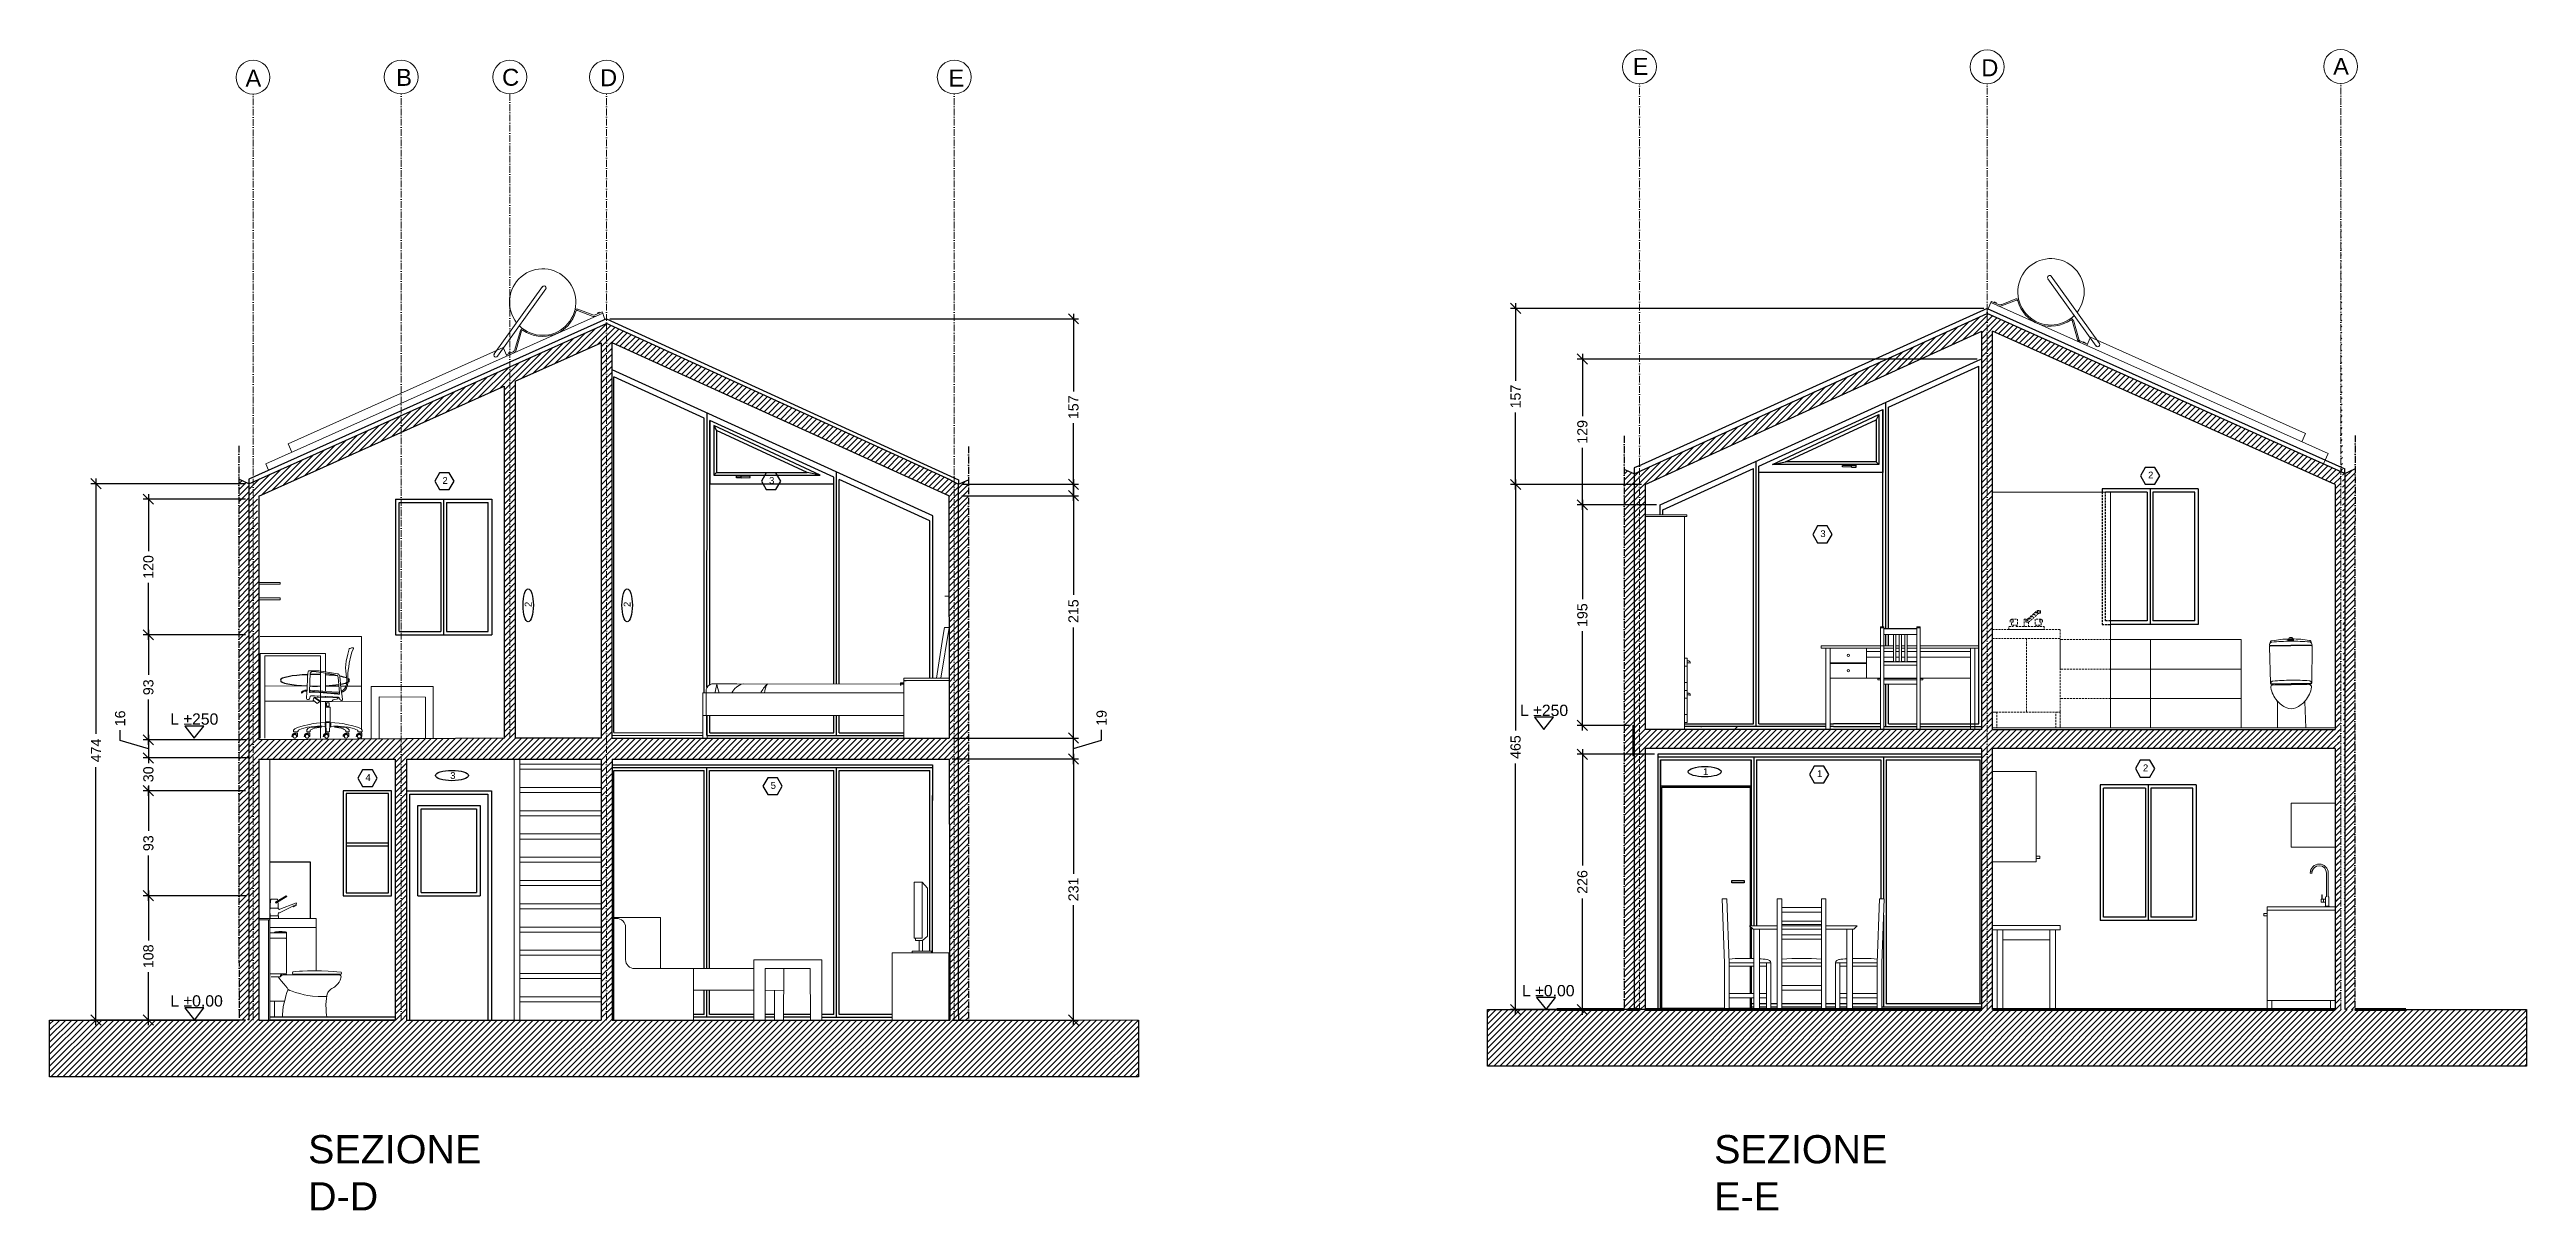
# Model space of a CAD drawing. Header units: millimetres. Extents: x 2830 to 9066, y 9741 to 14619.
# Drawn here: x 3054 to 5246, y 9741 to 10768 of the extents above; entities that cross this region are included whole.
import ezdxf

# ---------------------------------------------------------------- set-up
doc = ezdxf.new("R2010")
doc.units = ezdxf.units.MM
doc.header["$MEASUREMENT"] = 0
for name, pattern in [('ACAD_ISO10W100', [18, 12, -3, 0, -3]), ('AUSGEZOGEN', [0]), ('HIDDEN', [0.375, 0.25, -0.125])]:
    doc.linetypes.add(name, pattern=pattern)
doc.layers.get('DEFPOINTS').update_dxf_attribs({"color": 210})
doc.layers.add('ARREDI', color=8, linetype='Continuous', lineweight=18)
doc.layers.add('CAMPITURE', color=7, linetype='Continuous', lineweight=25)
for name, color, linetype in [('INFISSI', 4, 'Continuous'), ('NUMERAZIONE', 30, 'Continuous'), ('quote nuove', 2, 'Continuous'), ('STRUTTURA', 1, 'Continuous')]:
    doc.layers.add(name, color=color, linetype=linetype)
doc.layers.get('0').off()
doc.styles.add('ARIAL', font='Arial.ttf')
doc.styles.get("Standard").update_dxf_attribs({"font": 'Arial.ttf'})
doc.dimstyles.new('TICK_36', dxfattribs={"dimtxt": 3.6, "dimasz": 3.6, "dimexe": 1.8, "dimexo": 1.2, "dimgap": 1.8, "dimtad": 0, "dimdec": 0, "dimzin": 0, "dimdsep": 46, "dimtxsty": 'ARIAL', "dimblk": 'OBLIQUE', "dimcen": 1.8, "dimdle": 1.8, "dimclrd": 256, "dimclrt": 256, "dimadec": 0, "dimazin": 0, "dimtfac": 1, "dimtdec": 0, "dimtmove": 1, "dimatfit": 3, "dimldrblk": 'OPEN90', "dimfxl": 1, "dimtfill": 1, "dimtolj": 1, "dimtzin": 0, "dimarcsym": 0})
pattern_1 = [(45, (1663.0583, 10179.761), (-2.6516504, 2.6516504), [])]
pattern_2 = [(45, (534.026, 6431.014), (-2.6516504, 2.6516504), [])]

msp = doc.modelspace()

# ---------------------------------------------------------------- texts
at = {"layer": 'NUMERAZIONE'}
for s, p in [('L ±250', (3160.8, 10170.7)), ('L ±250', (4355.4, 10178.4)), ('L ±0.00', (3160.9, 9921.2)), ('L ±0.00', (4357.2, 9930.3))]:
    msp.add_text(s, height=9.99, dxfattribs=at).set_placement(p)
at = {"layer": 'NUMERAZIONE', "ltscale": 0.1, "char_height": 6, "attachment_point": 1}
for s, width, insert in [('2', 0.582, (4911.2, 10394.7)), ('2', 0.582, (3401.7, 10389.9)), ('3', 0.582, (3690.8, 10389.9, 1758.7)), ('3', 0.582, (4621.2, 10342.8)), ('3', 6, (3408.6, 10128.7)), ('1', 0.582, (4517.4, 10132.1)), ('1', 0.582, (4618.3, 10130.4)), ('2', 0.582, (4906.7, 10135.5)), ('4', 0.582, (3333.6, 10127)), ('5', 0.582, (3692.2, 10119.9))]:
    msp.add_mtext_dynamic_manual_height_columns(s, width=width, gutter_width=12.5, heights=[0], dxfattribs=dict(at, insert=insert))
at = {"layer": 'NUMERAZIONE', "ltscale": 0.1, "char_height": 6, "attachment_point": 1, "rotation": 90}
for insert in [(3474.6, 10274.9), (3562.2, 10274.9)]:
    msp.add_mtext_dynamic_manual_height_columns('2', width=0.582, gutter_width=12.5, heights=[0], dxfattribs=dict(at, insert=insert))
at = {"layer": 'quote nuove', "color": 253, "lineweight": 0, "char_height": 15, "attachment_point": 1}
for s, insert in [('A', (3227.4, 10750.5, -16.7)), ('B', (3360.8, 10751.2)), ('C', (3454.5, 10751.3)), ('D', (3541.2, 10750.9)), ('E', (3849.6, 10750.6)), ('E', (4455.1, 10760.9, 19.6)), ('D', (4763.6, 10759.7)), ('A', (5075, 10761))]:
    msp.add_mtext_dynamic_manual_height_columns(s, width=15.192, gutter_width=12.5, heights=[0], dxfattribs=dict(at, insert=insert))
at = {"layer": 'STRUTTURA', "ltscale": 0.1, "char_height": 25, "attachment_point": 1}
for s, insert in [('SEZIONE D-D', (3282.8, 9807.4)), ('SEZIONE E-E', (4527.2, 9807.4))]:
    msp.add_mtext_dynamic_manual_height_columns(s, width=23.993, gutter_width=12.5, heights=[0], dxfattribs=dict(at, insert=insert))

# ---------------------------------------------------------------- blocks, each defined once
blk = doc.blocks.new('4-rob-elev')
at = {"color": 0, "linetype": 'ByBlock'}
for p, q in [((-3.1, 7.8), (-3.4, 6.1)), ((-3.4, 6.1), (-3.3, 4.6)), ((-3.3, 4.6), (-3.1, 3.3)), ((-3.2, 2), (3.2, 2)), ((-3.2, 2), (-3.2, 0)), ((-3.2, 0), (3.2, 0)), ((-3.1, 7.8), (-3, 8)), ((-3.1, 3.3), (-3, 2)), ((-3, 10.8), (-2.9, 13.1)), ((-3, 8), (-3, 10.8)), ((3, 8), (-3, 8)), ((-2.6, 15), (-2.9, 13.1)), ((2.6, 15), (-2.6, 15)), ((0.9, 12.5), (9.3, 17.5)), ((1.2, 11.9), (0.9, 12.5)), ((1.2, 11.9), (9.6, 16.9)), ((2.6, 15), (2.8, 13.7)), ((3, 10.8), (2.9, 13.1)), ((3, 8), (3, 10.8)), ((3.1, 7.8), (3, 8)), ((3.1, 3.3), (3, 2)), ((3.2, 2), (3.2, 0)), ((4, 4.5), (16.8, 10.8)), ((4.4, 7.1), (16.3, 11.9)), ((9.6, 16.9), (9.3, 17.5)), ((15.1, 9.1), (14.7, 9.8)), ((15.1, 9.1), (17, 10.1)), ((16.9, 12), (16.3, 11.9)), ((16.8, 10.8), (17.1, 11.2)), ((17, 10.1), (16.8, 10.8)), ((16.9, 12), (16.9, 12)), ((17.1, 11.6), (16.9, 12)), ((17.1, 11.2), (17.1, 11.6))]:
    blk.add_line(p, q, dxfattribs=at)
for centre, radius, start, end in [((4, 8), 1, 194.2806, 292.1337), ((4.6, 3.2), 1.5, 115.9396, 174.6233)]:
    blk.add_arc(centre, radius, start, end, dxfattribs=at)
blk = doc.blocks.new('6-rob-elev')
at = {"color": 0, "linetype": 'ByBlock'}
for p, q in [((-0.6, -2.5), (-0.8, 18.3)), ((0.9, -2.5), (0.8, 18.3)), ((14.9, 20.1), (13.4, 20.1)), ((15.1, 18.3), (13.6, 18.3)), ((1.6, -11), (1.6, -3)), ((3.4, -4.7), (3.4, -7.4))]:
    blk.add_line(p, q, dxfattribs=at)
for p, q in [((-2, -11.7), (-1.4, -11)), ((-2, -11.7), (2.4, -11.7)), ((-1.4, -3), (-0.6, -2.5)), ((-1.4, -11), (-1.4, -3)), ((-1.4, -11), (1.6, -11)), ((0.9, -2.5), (1.6, -3)), ((2.4, -11.7), (1.6, -11))]:
    blk.add_line(p, q)
blk.add_lwpolyline([(1.6, -7.4), (5.5, -7.4), (5.5, -4.7), (1.6, -4.7)], dxfattribs=at)
blk.add_lwpolyline([(4.5, -0.9), (4.9, -0.9), (4.9, -4.7), (4.5, -4.7)], close=True)
for radius in [7.94, 6.44]:
    blk.add_arc((7.2, 18.3), radius, 0, 180, dxfattribs=at)
blk = doc.blocks.new('libr')
at = {"layer": 'ARREDI'}
for p, q in [((5113.2, 978), (5150.2, 978)), ((5113.2, 788), (5113.2, 978)), ((5113.2, 976.4), (5150.2, 976.4)), ((5148.2, 976.4), (5148.2, 788)), ((5150.2, 978), (5150.2, 976.4)), ((5148.2, 851), (5150.5, 851)), ((5148.2, 844), (5150.5, 844)), ((5150.5, 851), (5150.5, 794)), ((5152, 848.5), (5150.5, 848.5)), ((5152, 847), (5150.5, 847)), ((5152, 848.5), (5153.1, 847.5)), ((5152, 847), (5153.1, 846.5)), ((5153.1, 846.5), (5153.1, 847.5)), ((5150.5, 829.5), (5148.2, 829.5)), ((5148.2, 822.5), (5150.5, 822.5)), ((5150.5, 822.5), (5148.2, 822.5)), ((5148.2, 815.5), (5150.5, 815.5)), ((5152, 820), (5150.5, 820)), ((5152, 818.5), (5150.5, 818.5)), ((5152, 820), (5153.1, 819)), ((5152, 818.5), (5153.1, 818)), ((5153.1, 818), (5153.1, 819)), ((5150.5, 801), (5148.2, 801)), ((5150.5, 794), (5148.2, 794)), ((5148.2, 788), (5113.2, 788))]:
    blk.add_line(p, q, dxfattribs=at)
blk = doc.blocks.new('_Oblique')
at = {"color": 0, "linetype": 'ByBlock', "lineweight": -2}
blk.add_line((-0.5, -0.5), (0.5, 0.5), dxfattribs=at)
blk = doc.blocks.new('*D58')
at = {"layer": 'DEFPOINTS', "color": 0, "linetype": 'ByBlock', "transparency": 16777216}
for p in [(3231.6, 10019.3), (3141.5, 9909.3), (3230.4, 9909.3)]:
    blk.add_point(p, dxfattribs=at)
at = {"layer": 'quote nuove', "color": 0, "linetype": 'ByBlock', "lineweight": -2, "transparency": 16777216}
for p, q in [((3228.6, 10019.3), (3137, 10019.3)), ((3227.4, 9909.3), (3137, 9909.3))]:
    blk.add_line(p, q, dxfattribs=at)
at = {"layer": 'quote nuove', "linetype": 'ByBlock', "lineweight": -2, "transparency": 16777216}
for p, q in [((3141.5, 10023.8), (3141.5, 9979.7)), ((3141.5, 9904.8), (3141.5, 9951.7))]:
    blk.add_line(p, q, dxfattribs=at)
at = {"layer": 'quote nuove', "linetype": 'ByBlock', "lineweight": -2, "transparency": 16777216, "xscale": 9, "yscale": 9, "zscale": 9}
for p, rotation in [((3141.5, 10019.3), 90), ((3141.5, 9909.3), 270)]:
    blk.add_blockref('_Oblique', p, dxfattribs=dict(at, rotation=rotation))
at = {"layer": 'quote nuove', "linetype": 'ByBlock', "transparency": 16777216, "insert": (3141.5, 9965.7), "char_height": 9, "attachment_point": 5, "rotation": 90, "style": 'ARIAL', "bg_fill": 3, "box_fill_scale": 1.25, "bg_fill_color": 256, "bg_fill_true_color": 13158600, "bg_fill_transparency": 0}
blk.add_mtext('\\A1;108', dxfattribs=at)
blk = doc.blocks.new('_Open90')
at = {"color": 0, "linetype": 'ByBlock', "lineweight": -2}
for p, q in [((0, 0), (-1, 0)), ((-0.5, 0.5), (0, 0)), ((0, 0), (-0.5, -0.5))]:
    blk.add_line(p, q, dxfattribs=at)
blk = doc.blocks.new('*D59')
at = {"layer": 'DEFPOINTS', "color": 0, "linetype": 'ByBlock', "transparency": 16777216}
for p in [(3230.4, 10112.3), (3141.5, 10019.3), (3231.6, 10019.3)]:
    blk.add_point(p, dxfattribs=at)
at = {"layer": 'quote nuove', "color": 0, "linetype": 'ByBlock', "lineweight": -2, "transparency": 16777216}
for p, q in [((3227.4, 10112.3), (3137, 10112.3)), ((3228.6, 10019.3), (3137, 10019.3))]:
    blk.add_line(p, q, dxfattribs=at)
at = {"layer": 'quote nuove', "linetype": 'ByBlock', "lineweight": -2, "transparency": 16777216}
for p, q in [((3141.5, 10116.8), (3141.5, 10076.7)), ((3141.5, 10014.8), (3141.5, 10054.9))]:
    blk.add_line(p, q, dxfattribs=at)
at = {"layer": 'quote nuove', "linetype": 'ByBlock', "lineweight": -2, "transparency": 16777216, "xscale": 9, "yscale": 9, "zscale": 9}
for p, rotation in [((3141.5, 10112.3), 90), ((3141.5, 10019.3), 270)]:
    blk.add_blockref('_Oblique', p, dxfattribs=dict(at, rotation=rotation))
at = {"layer": 'quote nuove', "linetype": 'ByBlock', "transparency": 16777216, "insert": (3141.5, 10065.8), "char_height": 9, "attachment_point": 5, "rotation": 90, "style": 'ARIAL', "bg_fill": 3, "box_fill_scale": 1.25, "bg_fill_color": 256, "bg_fill_true_color": 13158600, "bg_fill_transparency": 0}
blk.add_mtext('\\A1;93', dxfattribs=at)
blk = doc.blocks.new('*D60')
at = {"layer": 'DEFPOINTS', "color": 0, "linetype": 'ByBlock', "transparency": 16777216}
for p in [(3230.4, 10250.3), (3141.5, 10157.3), (3231.6, 10157.3)]:
    blk.add_point(p, dxfattribs=at)
at = {"layer": 'quote nuove', "color": 0, "linetype": 'ByBlock', "lineweight": -2, "transparency": 16777216}
for p, q in [((3227.4, 10250.3), (3137, 10250.3)), ((3228.6, 10157.3), (3137, 10157.3))]:
    blk.add_line(p, q, dxfattribs=at)
at = {"layer": 'quote nuove', "linetype": 'ByBlock', "lineweight": -2, "transparency": 16777216}
for p, q in [((3141.5, 10254.8), (3141.5, 10214.7)), ((3141.5, 10152.8), (3141.5, 10192.9))]:
    blk.add_line(p, q, dxfattribs=at)
at = {"layer": 'quote nuove', "linetype": 'ByBlock', "lineweight": -2, "transparency": 16777216, "xscale": 9, "yscale": 9, "zscale": 9}
for p, rotation in [((3141.5, 10250.3), 90), ((3141.5, 10157.3), 270)]:
    blk.add_blockref('_Oblique', p, dxfattribs=dict(at, rotation=rotation))
at = {"layer": 'quote nuove', "linetype": 'ByBlock', "transparency": 16777216, "insert": (3141.5, 10203.8), "char_height": 9, "attachment_point": 5, "rotation": 90, "style": 'ARIAL', "bg_fill": 3, "box_fill_scale": 1.25, "bg_fill_color": 256, "bg_fill_true_color": 13158600, "bg_fill_transparency": 0}
blk.add_mtext('\\A1;93', dxfattribs=at)
blk = doc.blocks.new('*D61')
at = {"layer": 'DEFPOINTS', "color": 0, "linetype": 'ByBlock', "transparency": 16777216}
for p in [(3141.5, 10370.3), (3230.4, 10370.3), (3230.4, 10250.3)]:
    blk.add_point(p, dxfattribs=at)
at = {"layer": 'quote nuove', "color": 0, "linetype": 'ByBlock', "lineweight": -2, "transparency": 16777216}
for p, q in [((3227.4, 10370.3), (3137, 10370.3)), ((3227.4, 10250.3), (3137, 10250.3))]:
    blk.add_line(p, q, dxfattribs=at)
at = {"layer": 'quote nuove', "linetype": 'ByBlock', "lineweight": -2, "transparency": 16777216}
for p, q in [((3141.5, 10374.8), (3141.5, 10324.3)), ((3141.5, 10245.8), (3141.5, 10296.3))]:
    blk.add_line(p, q, dxfattribs=at)
at = {"layer": 'quote nuove', "linetype": 'ByBlock', "lineweight": -2, "transparency": 16777216, "xscale": 9, "yscale": 9, "zscale": 9}
for p, rotation in [((3141.5, 10370.3), 90), ((3141.5, 10250.3), 270)]:
    blk.add_blockref('_Oblique', p, dxfattribs=dict(at, rotation=rotation))
at = {"layer": 'quote nuove', "linetype": 'ByBlock', "transparency": 16777216, "insert": (3141.5, 10310.3), "char_height": 9, "attachment_point": 5, "rotation": 90, "style": 'ARIAL', "bg_fill": 3, "box_fill_scale": 1.25, "bg_fill_color": 256, "bg_fill_true_color": 13158600, "bg_fill_transparency": 0}
blk.add_mtext('\\A1;120', dxfattribs=at)
blk = doc.blocks.new('*D62')
at = {"layer": 'DEFPOINTS', "color": 0, "linetype": 'ByBlock', "transparency": 16777216}
for p in [(3095.1, 10384), (3230.4, 10384), (3230.4, 9909.3)]:
    blk.add_point(p, dxfattribs=at)
at = {"layer": 'quote nuove', "color": 0, "linetype": 'ByBlock', "lineweight": -2, "transparency": 16777216}
for p, q in [((3227.4, 10384), (3090.6, 10384)), ((3227.4, 9909.3), (3090.6, 9909.3))]:
    blk.add_line(p, q, dxfattribs=at)
at = {"layer": 'quote nuove', "linetype": 'ByBlock', "lineweight": -2, "transparency": 16777216}
for p, q in [((3095.1, 10388.5), (3095.1, 10162.5)), ((3095.1, 9904.8), (3095.1, 10133.2))]:
    blk.add_line(p, q, dxfattribs=at)
at = {"layer": 'quote nuove', "linetype": 'ByBlock', "lineweight": -2, "transparency": 16777216, "xscale": 9, "yscale": 9, "zscale": 9}
for p, rotation in [((3095.1, 10384), 90), ((3095.1, 9909.3), 270)]:
    blk.add_blockref('_Oblique', p, dxfattribs=dict(at, rotation=rotation))
at = {"layer": 'quote nuove', "linetype": 'ByBlock', "transparency": 16777216, "insert": (3095.1, 10147.9), "char_height": 9, "attachment_point": 5, "rotation": 90, "style": 'ARIAL', "bg_fill": 3, "box_fill_scale": 1.25, "bg_fill_color": 256, "bg_fill_true_color": 13158600, "bg_fill_transparency": 0}
blk.add_mtext('\\A1;474', dxfattribs=at)
blk = doc.blocks.new('*D63')
at = {"layer": 'DEFPOINTS', "color": 0, "linetype": 'ByBlock', "transparency": 16777216}
for p in [(3232.8, 10141.3), (3230.4, 10112.3)]:
    blk.add_point(p, dxfattribs=at)
at = {"layer": 'quote nuove', "color": 0, "linetype": 'ByBlock', "lineweight": -2, "transparency": 16777216}
for p, q in [((3229.8, 10141.3), (3137, 10141.3)), ((3227.4, 10112.3), (3137, 10112.3))]:
    blk.add_line(p, q, dxfattribs=at)
at = {"layer": 'quote nuove', "linetype": 'ByBlock', "lineweight": -2, "transparency": 16777216}
for p, q in [((3141.5, 10145.8), (3141.5, 10137.7)), ((3141.5, 10107.8), (3141.5, 10115.9))]:
    blk.add_line(p, q, dxfattribs=at)
at = {"layer": 'quote nuove', "linetype": 'ByBlock', "transparency": 16777216, "insert": (3141.5, 10126.8), "char_height": 9, "attachment_point": 5, "rotation": 90, "style": 'ARIAL', "bg_fill": 3, "box_fill_scale": 1.25, "bg_fill_color": 256, "bg_fill_true_color": 13158600, "bg_fill_transparency": 0}
blk.add_mtext('\\A1;30', dxfattribs=at)
at = {"layer": 'DEFPOINTS', "color": 0, "linetype": 'ByBlock', "transparency": 16777216}
blk.add_point((3141.5, 10141.3), dxfattribs=at)
at = {"layer": 'quote nuove', "linetype": 'ByBlock', "lineweight": -2, "transparency": 16777216, "xscale": 9, "yscale": 9, "zscale": 9}
for p, rotation in [((3141.5, 10141.3), 90), ((3141.5, 10112.3), 270)]:
    blk.add_blockref('_Oblique', p, dxfattribs=dict(at, rotation=rotation))
blk = doc.blocks.new('*D64')
at = {"layer": 'DEFPOINTS', "color": 0, "transparency": 16777216}
for p in [(3141.5, 10157.3), (3141.5, 10141.3), (3141.5, 10141.3)]:
    blk.add_point(p, dxfattribs=at)
at = {"layer": 'quote nuove', "lineweight": -2, "transparency": 16777216}
for p, q in [((3116.5, 10156.8), (3116.5, 10165.8)), ((3141.5, 10149.3), (3116.5, 10156.8)), ((3141.5, 10161.8), (3141.5, 10136.8))]:
    blk.add_line(p, q, dxfattribs=at)
at = {"layer": 'quote nuove', "color": 0, "lineweight": -2, "transparency": 16777216}
for p, q in [((3138.5, 10157.3), (3137, 10157.3)), ((3138.5, 10141.3), (3137, 10141.3))]:
    blk.add_line(p, q, dxfattribs=at)
at = {"layer": 'quote nuove', "lineweight": -2, "transparency": 16777216, "xscale": 9, "yscale": 9, "zscale": 9}
for p, rotation in [((3141.5, 10157.3), 90), ((3141.5, 10141.3), 270)]:
    blk.add_blockref('_Oblique', p, dxfattribs=dict(at, rotation=rotation))
at = {"layer": 'quote nuove', "transparency": 16777216, "insert": (3116.5, 10176.3), "char_height": 9, "attachment_point": 5, "rotation": 90, "style": 'ARIAL', "bg_fill": 3, "box_fill_scale": 1.25, "bg_fill_color": 256, "bg_fill_true_color": 13158600, "bg_fill_transparency": 0}
blk.add_mtext('\\A1;16', dxfattribs=at)
blk = doc.blocks.new('*D65')
at = {"layer": 'DEFPOINTS', "color": 0, "transparency": 16777216}
for p in [(3849.8, 10140.4), (3849.8, 9909.3), (3960.2, 9909.3)]:
    blk.add_point(p, dxfattribs=at)
at = {"layer": 'quote nuove', "color": 0, "lineweight": -2, "transparency": 16777216}
for p, q in [((3852.8, 10140.4), (3964.7, 10140.4)), ((3852.8, 9909.3), (3964.7, 9909.3))]:
    blk.add_line(p, q, dxfattribs=at)
at = {"layer": 'quote nuove', "lineweight": -2, "transparency": 16777216}
for p, q in [((3960.2, 10144.9), (3960.2, 10038.6)), ((3960.2, 9904.8), (3960.2, 10011.1))]:
    blk.add_line(p, q, dxfattribs=at)
at = {"layer": 'quote nuove', "lineweight": -2, "transparency": 16777216, "xscale": 9, "yscale": 9, "zscale": 9}
for p, rotation in [((3960.2, 10140.4), 90), ((3960.2, 9909.3), 270)]:
    blk.add_blockref('_Oblique', p, dxfattribs=dict(at, rotation=rotation))
at = {"layer": 'quote nuove', "transparency": 16777216, "insert": (3960.2, 10024.9), "char_height": 9, "attachment_point": 5, "rotation": 90, "style": 'ARIAL', "bg_fill": 3, "box_fill_scale": 1.25, "bg_fill_color": 256, "bg_fill_true_color": 13158600, "bg_fill_transparency": 0}
blk.add_mtext('\\A1;231', dxfattribs=at)
blk = doc.blocks.new('*D66')
at = {"layer": 'DEFPOINTS', "color": 0, "transparency": 16777216}
for p in [(3859.5, 10158.9), (3960.2, 10158.9), (3849.8, 10140.4)]:
    blk.add_point(p, dxfattribs=at)
at = {"layer": 'quote nuove', "color": 0, "lineweight": -2, "transparency": 16777216}
for p, q in [((3862.5, 10158.9), (3964.7, 10158.9)), ((3852.8, 10140.4), (3964.7, 10140.4))]:
    blk.add_line(p, q, dxfattribs=at)
at = {"layer": 'quote nuove', "lineweight": -2, "transparency": 16777216}
for p, q in [((3960.2, 10135.9), (3960.2, 10163.4)), ((3960.2, 10149.7), (3985.1, 10157.1)), ((3985.1, 10157.1), (3985.1, 10166.1))]:
    blk.add_line(p, q, dxfattribs=at)
at = {"layer": 'quote nuove', "lineweight": -2, "transparency": 16777216, "xscale": 9, "yscale": 9, "zscale": 9}
for p, rotation in [((3960.2, 10158.9), 90), ((3960.2, 10140.4), 270)]:
    blk.add_blockref('_Oblique', p, dxfattribs=dict(at, rotation=rotation))
at = {"layer": 'quote nuove', "transparency": 16777216, "insert": (3985.1, 10176.7), "char_height": 9, "attachment_point": 5, "rotation": 90, "style": 'ARIAL', "bg_fill": 3, "box_fill_scale": 1.25, "bg_fill_color": 256, "bg_fill_true_color": 13158600, "bg_fill_transparency": 0}
blk.add_mtext('\\A1;19', dxfattribs=at)
blk = doc.blocks.new('*D67')
at = {"layer": 'DEFPOINTS', "color": 0, "transparency": 16777216}
for p in [(3858.5, 10383.5), (3960.2, 10383.5), (3849.8, 10158.9)]:
    blk.add_point(p, dxfattribs=at)
at = {"layer": 'quote nuove', "color": 0, "lineweight": -2, "transparency": 16777216}
for p, q in [((3861.5, 10383.5), (3964.7, 10383.5)), ((3852.8, 10158.9), (3964.7, 10158.9))]:
    blk.add_line(p, q, dxfattribs=at)
at = {"layer": 'quote nuove', "lineweight": -2, "transparency": 16777216}
for p, q in [((3960.2, 10388), (3960.2, 10285.8)), ((3960.2, 10154.4), (3960.2, 10256.6))]:
    blk.add_line(p, q, dxfattribs=at)
at = {"layer": 'quote nuove', "lineweight": -2, "transparency": 16777216, "xscale": 9, "yscale": 9, "zscale": 9}
for p, rotation in [((3960.2, 10383.5), 90), ((3960.2, 10158.9), 270)]:
    blk.add_blockref('_Oblique', p, dxfattribs=dict(at, rotation=rotation))
at = {"layer": 'quote nuove', "transparency": 16777216, "insert": (3960.2, 10271.2), "char_height": 9, "attachment_point": 5, "rotation": 90, "style": 'ARIAL', "bg_fill": 3, "box_fill_scale": 1.25, "bg_fill_color": 256, "bg_fill_true_color": 13158600, "bg_fill_transparency": 0}
blk.add_mtext('\\A1;215', dxfattribs=at)
blk = doc.blocks.new('*D68')
at = {"layer": 'DEFPOINTS', "color": 0, "transparency": 16777216}
for p in [(3547, 10529.9), (3960.2, 10529.9), (3858.5, 10373.4)]:
    blk.add_point(p, dxfattribs=at)
at = {"layer": 'quote nuove', "color": 0, "lineweight": -2, "transparency": 16777216}
for p, q in [((3550, 10529.9), (3964.7, 10529.9)), ((3861.5, 10373.4), (3964.7, 10373.4))]:
    blk.add_line(p, q, dxfattribs=at)
at = {"layer": 'quote nuove', "lineweight": -2, "transparency": 16777216}
for p, q in [((3960.2, 10534.4), (3960.2, 10465.7)), ((3960.2, 10368.9), (3960.2, 10437.7))]:
    blk.add_line(p, q, dxfattribs=at)
at = {"layer": 'quote nuove', "lineweight": -2, "transparency": 16777216, "xscale": 9, "yscale": 9, "zscale": 9}
for p, rotation in [((3960.2, 10529.9), 90), ((3960.2, 10373.4), 270)]:
    blk.add_blockref('_Oblique', p, dxfattribs=dict(at, rotation=rotation))
at = {"layer": 'quote nuove', "transparency": 16777216, "insert": (3960.2, 10451.7), "char_height": 9, "attachment_point": 5, "rotation": 90, "style": 'ARIAL', "bg_fill": 3, "box_fill_scale": 1.25, "bg_fill_color": 256, "bg_fill_true_color": 13158600, "bg_fill_transparency": 0}
blk.add_mtext('\\A1;157', dxfattribs=at)
blk = doc.blocks.new('*D69')
at = {"layer": 'DEFPOINTS', "color": 0, "linetype": 'ByBlock', "transparency": 16777216}
for p in [(4479.3, 10365.3), (4410.6, 10170.1), (4455.3, 10170.1)]:
    blk.add_point(p, dxfattribs=at)
at = {"layer": 'quote nuove', "linetype": 'ByBlock', "lineweight": -2, "transparency": 16777216}
for p, q in [((4410.6, 10369.8), (4410.6, 10281.7)), ((4410.6, 10165.6), (4410.6, 10253.6))]:
    blk.add_line(p, q, dxfattribs=at)
at = {"layer": 'quote nuove', "color": 0, "linetype": 'ByBlock', "lineweight": -2, "transparency": 16777216}
for p, q in [((4476.3, 10365.3), (4406.1, 10365.3)), ((4452.3, 10170.1), (4406.1, 10170.1))]:
    blk.add_line(p, q, dxfattribs=at)
at = {"layer": 'quote nuove', "linetype": 'ByBlock', "lineweight": -2, "transparency": 16777216, "xscale": 9, "yscale": 9, "zscale": 9}
for p, rotation in [((4410.6, 10365.3), 90), ((4410.6, 10170.1), 270)]:
    blk.add_blockref('_Oblique', p, dxfattribs=dict(at, rotation=rotation))
at = {"layer": 'quote nuove', "linetype": 'ByBlock', "transparency": 16777216, "insert": (4410.6, 10267.7), "char_height": 9, "attachment_point": 5, "rotation": 90, "style": 'ARIAL', "bg_fill": 3, "box_fill_scale": 1.25, "bg_fill_color": 256, "bg_fill_true_color": 13158600, "bg_fill_transparency": 0}
blk.add_mtext('\\A1;195', dxfattribs=at)
blk = doc.blocks.new('*D70')
at = {"layer": 'DEFPOINTS', "color": 0, "linetype": 'ByBlock', "transparency": 16777216}
for p in [(4410.6, 10494.4), (4763.1, 10494.4), (4479.3, 10365.3)]:
    blk.add_point(p, dxfattribs=at)
at = {"layer": 'quote nuove', "color": 0, "linetype": 'ByBlock', "lineweight": -2, "transparency": 16777216}
for p, q in [((4760.1, 10494.4), (4406.1, 10494.4)), ((4476.3, 10365.3), (4406.1, 10365.3))]:
    blk.add_line(p, q, dxfattribs=at)
at = {"layer": 'quote nuove', "linetype": 'ByBlock', "lineweight": -2, "transparency": 16777216}
for p, q in [((4410.6, 10498.9), (4410.6, 10443.9)), ((4410.6, 10360.8), (4410.6, 10415.8))]:
    blk.add_line(p, q, dxfattribs=at)
at = {"layer": 'quote nuove', "linetype": 'ByBlock', "lineweight": -2, "transparency": 16777216, "xscale": 9, "yscale": 9, "zscale": 9}
for p, rotation in [((4410.6, 10494.4), 90), ((4410.6, 10365.3), 270)]:
    blk.add_blockref('_Oblique', p, dxfattribs=dict(at, rotation=rotation))
at = {"layer": 'quote nuove', "linetype": 'ByBlock', "transparency": 16777216, "insert": (4410.6, 10429.9), "char_height": 9, "attachment_point": 5, "rotation": 90, "style": 'ARIAL', "bg_fill": 3, "box_fill_scale": 1.25, "bg_fill_color": 256, "bg_fill_true_color": 13158600, "bg_fill_transparency": 0}
blk.add_mtext('\\A1;129', dxfattribs=at)
blk = doc.blocks.new('*D71')
at = {"layer": 'DEFPOINTS', "color": 0, "transparency": 16777216}
for p in [(4466, 10383.3), (4351.5, 9918.5), (4466, 9918.5)]:
    blk.add_point(p, dxfattribs=at)
at = {"layer": 'quote nuove', "color": 0, "lineweight": -2, "transparency": 16777216}
for p, q in [((4463, 10383.3), (4347, 10383.3)), ((4463, 9918.5), (4347, 9918.5))]:
    blk.add_line(p, q, dxfattribs=at)
at = {"layer": 'quote nuove', "lineweight": -2, "transparency": 16777216}
for p, q in [((4351.5, 10387.8), (4351.5, 10165.5)), ((4351.5, 9914), (4351.5, 10136.3))]:
    blk.add_line(p, q, dxfattribs=at)
at = {"layer": 'quote nuove', "lineweight": -2, "transparency": 16777216, "xscale": 9, "yscale": 9, "zscale": 9}
for p, rotation in [((4351.5, 10383.3), 90), ((4351.5, 9918.5), 270)]:
    blk.add_blockref('_Oblique', p, dxfattribs=dict(at, rotation=rotation))
at = {"layer": 'quote nuove', "transparency": 16777216, "insert": (4351.5, 10150.9), "char_height": 9, "attachment_point": 5, "rotation": 90, "style": 'ARIAL', "bg_fill": 3, "box_fill_scale": 1.25, "bg_fill_color": 256, "bg_fill_true_color": 13158600, "bg_fill_transparency": 0}
blk.add_mtext('\\A1;465', dxfattribs=at)
blk = doc.blocks.new('*D72')
at = {"layer": 'DEFPOINTS', "color": 0, "transparency": 16777216}
for p in [(4351.5, 10539.2), (4768.8, 10539.2), (4466, 10383.3)]:
    blk.add_point(p, dxfattribs=at)
at = {"layer": 'quote nuove', "color": 0, "lineweight": -2, "transparency": 16777216}
for p, q in [((4765.8, 10539.2), (4347, 10539.2)), ((4463, 10383.3), (4347, 10383.3))]:
    blk.add_line(p, q, dxfattribs=at)
at = {"layer": 'quote nuove', "lineweight": -2, "transparency": 16777216}
for p, q in [((4351.5, 10543.7), (4351.5, 10475.2)), ((4351.5, 10378.8), (4351.5, 10447.2))]:
    blk.add_line(p, q, dxfattribs=at)
at = {"layer": 'quote nuove', "lineweight": -2, "transparency": 16777216, "xscale": 9, "yscale": 9, "zscale": 9}
for p, rotation in [((4351.5, 10539.2), 90), ((4351.5, 10383.3), 270)]:
    blk.add_blockref('_Oblique', p, dxfattribs=dict(at, rotation=rotation))
at = {"layer": 'quote nuove', "transparency": 16777216, "insert": (4351.5, 10461.2), "char_height": 9, "attachment_point": 5, "rotation": 90, "style": 'ARIAL', "bg_fill": 3, "box_fill_scale": 1.25, "bg_fill_color": 256, "bg_fill_true_color": 13158600, "bg_fill_transparency": 0}
blk.add_mtext('\\A1;157', dxfattribs=at)
blk = doc.blocks.new('*D73')
at = {"layer": 'DEFPOINTS', "color": 0, "transparency": 16777216}
for p in [(4477.3, 10144.5), (4410.6, 9918.5), (4477.3, 9918.5)]:
    blk.add_point(p, dxfattribs=at)
at = {"layer": 'quote nuove', "color": 0, "lineweight": -2, "transparency": 16777216}
for p, q in [((4474.3, 10144.5), (4406.1, 10144.5)), ((4474.3, 9918.5), (4406.1, 9918.5))]:
    blk.add_line(p, q, dxfattribs=at)
at = {"layer": 'quote nuove', "lineweight": -2, "transparency": 16777216}
for p, q in [((4410.6, 10149), (4410.6, 10046)), ((4410.6, 9914), (4410.6, 10016.9))]:
    blk.add_line(p, q, dxfattribs=at)
at = {"layer": 'quote nuove', "lineweight": -2, "transparency": 16777216, "xscale": 9, "yscale": 9, "zscale": 9}
for p, rotation in [((4410.6, 10144.5), 90), ((4410.6, 9918.5), 270)]:
    blk.add_blockref('_Oblique', p, dxfattribs=dict(at, rotation=rotation))
at = {"layer": 'quote nuove', "transparency": 16777216, "insert": (4410.6, 10031.5), "char_height": 9, "attachment_point": 5, "rotation": 90, "style": 'ARIAL', "bg_fill": 3, "box_fill_scale": 1.25, "bg_fill_color": 256, "bg_fill_true_color": 13158600, "bg_fill_transparency": 0}
blk.add_mtext('\\A1;226', dxfattribs=at)

# ---------------------------------------------------------------- hatches: boundary and pattern name
at = {"layer": 'ARREDI'}
h = msp.add_hatch(dxfattribs=at)
h.set_pattern_fill('ANSI31', color=0, scale=30)
h.set_pattern_definition(pattern_1)
h.paths.add_polyline_path([(5081.7, 10394.8), (4768.8, 10534.8), (4768.8, 10532.7), (4768.8, 9918.5), (4773.5, 9918.5), (4773.5, 10130.8), (4773.5, 10130.8), (4773.5, 10132.8), (4773.5, 10149.5), (4955.7, 10149.5), (5076.7, 10149.5), (5076.7, 9918.5), (5077.9, 9918.5), (5081.7, 9918.5)])
h.paths.add_polyline_path([(4773.5, 10166.5), (4773.5, 10519), (5076.7, 10383.3), (5076.7, 10166.5)], flags=16)
h.paths.add_polyline_path([(5056.1, 10240.6, 0.137102), (5055.8, 10240.7), (5037.5, 10240.5), (5019.1, 10240.3, 0.137102), (5018.9, 10240.3, 0.266872), (5018.7, 10239.8), (5019.5, 10207.4, 0.409129), (5020.5, 10206.4), (5021.8, 10206.4), (5021.8, 10206.9), (5020.4, 10206.9, -0.466308), (5019.9, 10207.5), (5019.9, 10207.6, -0.341365), (5021.7, 10209.3, -0.020107), (5037.8, 10210.1, -0.020107), (5053.8, 10209.6, -0.341365), (5055.7, 10207.9), (5055.7, 10207.8, -0.466308), (5055.2, 10207.2), (5053.8, 10207.2), (5053.8, 10206.7), (5055.1, 10206.7, 0.409129), (5056.1, 10207.7), (5056.3, 10240.2, 0.266872)], flags=0)
h.paths.add_polyline_path([(4777.5, 10168), (4773.5, 10168), (4773.5, 10181.8), (4777.5, 10181.8), (4803.6, 10181.8), (4803.5, 10247.1), (4833.5, 10247.1), (4833.5, 10255), (4787.9, 10255), (4787.9, 10257.6), (4791.8, 10257.6), (4791.8, 10258.9), (4790.5, 10258.9), (4790.5, 10261.5), (4789.2, 10261.5), (4789.2, 10263.4), (4790.5, 10263.4), (4790.5, 10264.1), (4795.7, 10264.1), (4795.7, 10258.9), (4794.4, 10258.9), (4794.4, 10257.6), (4801.6, 10257.6), (4801.6, 10264.1), (4804.4, 10264.1), (4813.3, 10271.9), (4815.9, 10271.9), (4815.9, 10270.6), (4815.9, 10269.3), (4814.4, 10269.3), (4805.5, 10261.5), (4805.5, 10257.6), (4812.7, 10257.6), (4812.7, 10258.9), (4811.4, 10258.9), (4811.4, 10264.1), (4816.6, 10264.1), (4816.6, 10263.4), (4817.9, 10263.4), (4817.9, 10261.5), (4816.6, 10261.5), (4816.6, 10258.9), (4815.3, 10258.9), (4815.3, 10257.6), (4819.2, 10257.6), (4819.2, 10255), (4833.5, 10255), (4833.5, 10246), (4877.9, 10246), (4913.5, 10246), (4993.5, 10246), (4993.5, 10168), (5025.7, 10168), (5025.8, 10190.6, 0.182214), (5025.4, 10191.9, -0.136942), (5019.8, 10203.6, -0.462064), (5021.8, 10205.9), (5021.8, 10206.1, 0.414214), (5022, 10205.9), (5023.6, 10205.9, 0.414214), (5023.8, 10206.1), (5023.8, 10206.4), (5037.8, 10206.6), (5051.8, 10206.7), (5051.8, 10206.4, 0.414214), (5052, 10206.2), (5053.8, 10206.2), (5053.8, 10206.4, -0.400145), (5053.6, 10206.2, -0.489864), (5055.8, 10203.9, -0.136942), (5050.5, 10192.1, 0.182244), (5050, 10190.8), (5050.7, 10168), (4993.5, 10168), (4993.5, 10168), (4877.9, 10168), (4833.5, 10168), (4833.5, 10168), (4829.5, 10168), (4777.5, 10168)], flags=0)
h.paths.add_polyline_path([(4913.5, 10194), (4913.5, 10220), (4993.5, 10220), (4993.5, 10194)], flags=0)
h.paths.add_polyline_path([(4870.5, 10259.5), (4870.5, 10376.5), (4870.5, 10379.5), (4955.5, 10379.5), (4955.5, 10259.5), (4877.9, 10259.5)], flags=0)
h.paths.add_polyline_path([(4873.5, 10262.5), (4873.5, 10376.5), (4952.5, 10376.5), (4952.5, 10262.5), (4877.9, 10262.5)], flags=0)
h.paths.add_polyline_path([(5018.6, 10240.9), (5018.8, 10242, -0.123764), (5019.2, 10242.9), (5019.2, 10243, -0.366222), (5020.9, 10245, -0.037664), (5035.8, 10246.5), (5035.8, 10246.9, -0.414214), (5036.8, 10247.9), (5037.4, 10247.9), (5038, 10247.9, -0.414214), (5039, 10246.9), (5039, 10246.6, -0.037664), (5054, 10245.3, -0.366222), (5055.7, 10243.4), (5055.7, 10243.3, -0.123764), (5056.1, 10242.4), (5056.3, 10241.2), (5055.4, 10241.2), (5037.5, 10241.1), (5019.6, 10240.9)], flags=0)
h.paths.add_polyline_path([(5039.5, 10245.9), (5039.5, 10245.6), (5037.4, 10245.6), (5035.3, 10245.5), (5035.4, 10246), (5035.5, 10246), (5036.1, 10246.3, 0.014294), (5035.6, 10246.2, 0.026855), (5035.2, 10246.1, 0.341728), (5034.8, 10245.6), (5034.9, 10244.5, -0.003228), (5037.4, 10244.6, -0.003228), (5040, 10244.6), (5040, 10245.7, 0.341728), (5039.6, 10246.2, 0.021854), (5039.3, 10246, -0.338248)], flags=0)
h.paths.add_polyline_path([(4908.7, 10383.6), (4904.4, 10391), (4908.7, 10398.4), (4917.2, 10398.4), (4921.5, 10391), (4917.2, 10383.6)], flags=0)
h.paths.add_polyline_path([(5038.5, 10246.6), (5038.5, 10246.4), (5038.6, 10246.3, -0.37453), (5038.5, 10246.6)], flags=0)
h.paths.add_polyline_path([(4768.8, 10532.7), (4765, 10532.7), (4763.8, 10532.7), (4461.1, 10394.8), (4461.1, 9918.5), (4466, 9918.5), (4466, 10149.5), (4764, 10149.5), (4764, 9918.5), (4768.8, 9918.5)])
h.paths.add_polyline_path([(4642.5, 10166.5), (4642.5, 10166.5), (4642.5, 10166.5), (4574.6, 10166.5), (4574.2, 10166.5), (4574, 10166.5), (4563.7, 10166.5), (4563.3, 10166.5), (4563.1, 10166.5), (4546.4, 10166.5), (4546.1, 10166.5), (4545.9, 10166.5), (4528.9, 10166.5), (4528.6, 10166.5), (4528.4, 10166.5), (4517.4, 10166.5), (4517.2, 10166.5), (4517, 10166.5), (4466, 10166.5), (4466, 10383.3), (4764, 10519), (4764, 10166.5)], flags=16)
h.paths.add_polyline_path([(4719, 10171.4), (4636.1, 10171.4), (4636.1, 10166.5), (4632.7, 10166.5), (4632.7, 10171.4), (4510.9, 10171.4), (4510.9, 10302.2), (4481.8, 10302.2), (4481.8, 10360.9), (4761.4, 10488.2), (4761.4, 10301.9), (4719, 10301.9)], flags=0)
h.paths.add_polyline_path([(4601.7, 10242.5), (4601.7, 10243.5), (4616.4, 10243.5), (4616.4, 10247.8), (4598.1, 10247.9, -0.414214), (4595.3, 10250.8), (4595.5, 10280.2, -0.414214), (4598.3, 10282.9), (4637.5, 10282.6, -0.414214), (4640.3, 10279.8), (4640.1, 10250.4, -0.414214), (4637.3, 10247.7), (4617.7, 10247.8), (4617.7, 10243.5), (4630, 10243.5), (4630, 10242.5), (4641, 10242.5), (4641, 10239.8), (4566.8, 10239.8), (4566.8, 10227.7), (4566.8, 10221.3), (4567.1, 10222.3), (4567.7, 10222.8), (4569.5, 10224.4), (4569.3, 10224.4), (4568.7, 10224.1), (4568.2, 10223.6), (4568.2, 10224.9), (4568.5, 10225.2), (4568.5, 10225.4), (4569, 10225.4), (4571.4, 10225.4), (4571.6, 10225.4), (4571.9, 10225.2), (4571.9, 10224.9), (4571.9, 10224.4), (4571.4, 10223.8), (4569.3, 10222.3), (4568.7, 10221.7), (4568.5, 10221.2), (4568.2, 10220.4), (4567.9, 10219.1), (4566.9, 10212.2), (4566.8, 10211.7), (4566.8, 10207.9), (4567.1, 10209.5), (4567.7, 10214), (4568.5, 10219.6), (4568.7, 10220.4), (4569, 10221.2), (4569.5, 10222), (4570.3, 10222.5), (4569.8, 10221.7), (4569.5, 10220.9), (4569, 10218.8), (4568.7, 10217.2), (4568.5, 10215.9), (4567.9, 10210.8), (4567.4, 10207.4), (4567.4, 10205.8), (4567.4, 10205), (4567.4, 10203.4), (4567.4, 10202.9), (4567.4, 10202.3), (4567.1, 10201.8), (4566.8, 10201.7), (4566.8, 10177.1), (4571.6, 10175.5), (4573.5, 10174.7), (4574, 10174.5), (4574.7, 10174.1), (4575.1, 10173.4), (4575.1, 10172.3), (4575.1, 10172.1), (4574.8, 10172.1), (4574.6, 10171.8), (4574.3, 10171.8), (4571.9, 10171.8), (4571.4, 10172.1), (4571.4, 10172.6), (4571.4, 10173.1), (4571.1, 10173.4), (4571.1, 10173.7), (4569.5, 10174.2), (4568.2, 10174.7), (4566.1, 10175.3), (4562.6, 10175.8), (4562, 10175.9), (4562, 10174.9), (4562.4, 10174.7), (4563.1, 10174.2), (4563.4, 10173.9), (4563.4, 10173.4), (4563.7, 10172.3), (4563.4, 10172.1), (4563.1, 10171.8), (4562.9, 10171.8), (4561, 10171.8), (4560.5, 10172.1), (4560.5, 10172.6), (4560.5, 10173.1), (4560.2, 10173.4), (4560.2, 10173.7), (4559.2, 10174.2), (4558.1, 10174.7), (4556.5, 10175), (4550.7, 10176.3), (4553.1, 10176.3), (4556, 10176.3), (4560.8, 10175.5), (4562, 10174.9), (4562, 10175.9), (4559.7, 10176.3), (4556.8, 10176.9), (4554.1, 10176.9), (4551.7, 10176.9), (4549.9, 10176.9), (4548.3, 10176.6), (4547, 10176.3), (4547, 10176.5), (4546.3, 10176.5), (4546.2, 10172.1), (4545.9, 10171.8), (4544.8, 10171.8), (4543.8, 10171.8), (4543.5, 10171.8), (4543.5, 10172.1), (4543.1, 10176.5), (4542.4, 10176.5), (4542.4, 10176.3), (4541.4, 10176.6), (4539.8, 10176.9), (4537.9, 10176.9), (4535.5, 10176.9), (4532.9, 10176.9), (4530, 10176.3), (4526.8, 10175.8), (4523.6, 10175.3), (4521.5, 10174.7), (4519.9, 10174.2), (4518.5, 10173.7), (4518.3, 10173.4), (4518.3, 10173.1), (4518.3, 10172.6), (4518.3, 10172.1), (4518, 10172.1), (4517.5, 10171.8), (4515.1, 10171.8), (4514.8, 10171.8), (4514.6, 10172.1), (4514.3, 10172.3), (4514.6, 10173.4), (4514.6, 10173.9), (4514.8, 10174.2), (4515.4, 10174.5), (4516.2, 10174.7), (4518, 10175.5), (4523.1, 10177.1), (4528.4, 10178.7), (4531.6, 10179.2), (4535, 10179.8), (4538.5, 10180), (4542.7, 10180), (4542.4, 10179.8), (4542.2, 10179.5), (4542.2, 10179), (4542.4, 10176.5), (4543.1, 10176.5), (4543, 10178.7), (4543.2, 10179.2), (4543.6, 10180), (4544.3, 10180.3), (4544.8, 10180.3), (4545.4, 10180.3), (4546.1, 10180), (4546.4, 10179.2), (4546.4, 10178.7), (4546.3, 10176.5), (4547, 10176.5), (4547.2, 10179), (4547.2, 10179.5), (4547.2, 10179.8), (4547, 10180), (4550.9, 10180), (4554.7, 10179.8), (4558.1, 10179.2), (4561, 10178.7), (4562, 10178.5), (4562, 10203), (4560.5, 10203.4), (4558.9, 10203.7), (4557, 10203.7), (4560.8, 10204.5), (4562, 10204.7), (4562, 10206.1), (4560, 10205.5), (4555.7, 10205), (4550.7, 10204.5), (4547.8, 10204.2), (4545.1, 10204.2), (4539.3, 10204.5), (4534.2, 10205), (4530.2, 10205.5), (4528.6, 10206.1), (4527.6, 10206.3), (4527, 10206.6), (4526.8, 10206.9), (4526.8, 10207.7), (4527.1, 10209.3), (4545.1, 10209.3), (4562, 10209.3), (4562, 10209.8), (4528.4, 10209.8), (4530.7, 10239.8), (4510.9, 10239.8), (4510.9, 10242.5), (4530.8, 10242.5), (4531, 10244.4), (4531, 10244.9), (4531.6, 10245.4), (4532.6, 10245.7), (4537.7, 10246.2), (4539, 10246.2), (4540.8, 10246.5), (4544.8, 10246.5), (4549.1, 10246.5), (4552.3, 10246.2), (4557.6, 10245.7), (4558.4, 10245.4), (4558.9, 10244.9), (4558.9, 10244.4), (4559.1, 10242.5)], flags=0)
h.paths.add_polyline_path([(4637.3, 10248.1), (4598.1, 10248.4, -0.414214), (4595.7, 10250.8), (4595.9, 10280.2, -0.414214), (4598.3, 10282.5), (4637.5, 10282.2, -0.414214), (4639.9, 10279.8), (4639.7, 10250.4, -0.414214)], flags=0)
h.paths.add_polyline_path([(4635.9, 10277.6), (4601.4, 10277.9), (4601.5, 10279.7), (4635.9, 10279.5)], flags=0)
h.paths.add_polyline_path([(4615.7, 10255.4), (4600.7, 10255.5), (4600.8, 10262.2), (4615.7, 10262.1)], flags=0)
h.paths.add_polyline_path([(4577, 10167.8), (4576.4, 10167.8), (4576.2, 10168.6), (4575.9, 10169.4), (4575.4, 10169.7), (4575.1, 10170), (4574.8, 10170), (4574.3, 10170), (4573.5, 10170), (4572.7, 10169.4), (4572.4, 10168.9), (4572.2, 10168.1), (4571.9, 10168.1), (4571.9, 10170.8), (4574.3, 10170.8), (4575.4, 10170.5), (4576.1, 10170.1), (4576.7, 10168.9)], flags=0)
h.paths.add_polyline_path([(4573, 10169.3), (4573.4, 10169.5), (4573.9, 10169.7), (4574.3, 10169.7), (4574.8, 10169.6), (4575.2, 10169.5), (4575.6, 10169.2), (4575.9, 10168.9), (4576.1, 10168.4), (4576.2, 10167.9), (4576, 10167.4), (4575.7, 10167), (4575.3, 10166.8), (4574.9, 10166.6), (4574.4, 10166.5), (4574, 10166.5), (4573.5, 10166.6), (4573.1, 10166.9), (4572.8, 10167.1), (4572.5, 10167.5), (4572.4, 10168), (4572.5, 10168.6), (4572.7, 10169)], flags=0)
h.paths.add_polyline_path([(4576.1, 10167.7), (4575.9, 10167.2), (4575.5, 10166.9), (4575.1, 10166.7), (4574.7, 10166.5), (4574.3, 10166.5), (4573.9, 10166.5), (4573.4, 10166.7), (4573, 10166.9), (4572.7, 10167.3), (4572.5, 10167.7), (4572.4, 10168.3), (4572.6, 10168.7), (4572.9, 10169.1), (4573.2, 10169.4), (4573.6, 10169.6), (4574.1, 10169.7), (4574.6, 10169.7), (4575, 10169.6), (4575.4, 10169.4), (4575.8, 10169.1), (4576, 10168.7), (4576.2, 10168.2)], flags=0)
h.paths.add_polyline_path([(4566.1, 10167.8), (4565.5, 10167.8), (4565.5, 10168.6), (4565, 10169.4), (4564.7, 10169.7), (4564.2, 10170), (4563.9, 10170), (4563.4, 10170), (4562.6, 10170), (4561.8, 10169.4), (4561.6, 10168.9), (4561.3, 10168.1), (4561, 10168.1), (4561, 10170.8), (4563.4, 10170.8), (4564.5, 10170.5), (4565.2, 10170.1), (4565.8, 10168.9)], flags=0)
h.paths.add_polyline_path([(4562.1, 10169.3), (4562.5, 10169.5), (4563, 10169.7), (4563.4, 10169.7), (4563.9, 10169.6), (4564.4, 10169.5), (4564.7, 10169.2), (4565.1, 10168.9), (4565.3, 10168.4), (4565.3, 10167.9), (4565.1, 10167.4), (4564.8, 10167), (4564.5, 10166.8), (4564, 10166.6), (4563.6, 10166.5), (4563.1, 10166.5), (4562.6, 10166.6), (4562.2, 10166.9), (4561.9, 10167.1), (4561.6, 10167.5), (4561.5, 10168), (4561.6, 10168.6), (4561.8, 10169)], flags=0)
h.paths.add_polyline_path([(4565.2, 10167.7), (4565, 10167.2), (4564.6, 10166.9), (4564.2, 10166.7), (4563.9, 10166.5), (4563.4, 10166.5), (4563, 10166.5), (4562.5, 10166.7), (4562.1, 10166.9), (4561.8, 10167.3), (4561.6, 10167.7), (4561.5, 10168.3), (4561.7, 10168.7), (4562, 10169.1), (4562.3, 10169.4), (4562.7, 10169.6), (4563.2, 10169.7), (4563.7, 10169.7), (4564.1, 10169.6), (4564.5, 10169.4), (4564.9, 10169.1), (4565.2, 10168.7), (4565.3, 10168.2)], flags=0)
h.paths.add_polyline_path([(4548.8, 10167.8), (4548.5, 10167.8), (4548.3, 10168.6), (4547.8, 10169.4), (4547.5, 10169.7), (4547.2, 10170), (4546.7, 10170), (4546.4, 10170), (4545.6, 10170), (4544.8, 10169.4), (4544.3, 10168.9), (4544, 10168.1), (4543.8, 10168.1), (4543.8, 10170.8), (4546.4, 10170.8), (4547.5, 10170.5), (4547.8, 10170.2), (4548.3, 10170), (4548.8, 10168.9)], flags=0)
h.paths.add_polyline_path([(4546.2, 10166.5), (4545.7, 10166.5), (4545.3, 10166.8), (4544.9, 10167.1), (4544.6, 10167.5), (4544.5, 10168), (4544.6, 10168.6), (4544.8, 10169), (4545.2, 10169.4), (4545.6, 10169.6), (4546.1, 10169.7), (4546.6, 10169.6), (4547.1, 10169.4), (4547.5, 10169.1), (4547.7, 10168.6), (4547.8, 10168.1), (4547.7, 10167.6), (4547.5, 10167.1), (4547.1, 10166.8), (4546.7, 10166.6)], flags=16)
h.paths.add_polyline_path([(4547.7, 10168.2), (4547.7, 10168.5), (4547.6, 10168.7), (4547.5, 10168.9), (4547.4, 10169.1), (4547.2, 10169.3), (4547, 10169.5), (4546.8, 10169.6), (4546.5, 10169.6), (4546.3, 10169.7), (4546, 10169.7), (4545.8, 10169.7), (4545.5, 10169.6), (4545.3, 10169.5), (4545.1, 10169.3), (4544.9, 10169.1), (4544.8, 10168.9), (4544.7, 10168.7), (4544.6, 10168.4), (4544.6, 10168.2), (4544.6, 10167.9), (4544.6, 10167.7), (4544.7, 10167.5), (4544.8, 10167.2), (4545, 10167), (4545.1, 10166.9), (4545.4, 10166.7), (4545.6, 10166.6), (4546, 10166.5), (4546.5, 10166.5), (4547, 10166.7), (4547.2, 10166.9), (4547.4, 10167), (4547.5, 10167.2), (4547.6, 10167.5), (4547.7, 10167.7), (4547.8, 10167.9)], flags=0)
h.paths.add_polyline_path([(4552.5, 10203.4), (4550.7, 10201.5), (4548.3, 10200), (4548.3, 10200.5), (4548.5, 10200.8), (4548.3, 10201.3), (4548, 10201.8), (4547.8, 10202.1), (4547.5, 10202.3), (4546.4, 10202.9), (4545.1, 10203.1), (4543.5, 10202.9), (4543, 10202.6), (4542.4, 10202.3), (4542.2, 10202.1), (4541.9, 10201.8), (4541.6, 10201.3), (4541.6, 10200.8), (4541.6, 10200.5), (4541.6, 10200), (4539.3, 10201.5), (4537.4, 10203.4), (4545.1, 10203.4), (4547.8, 10203.4)], flags=0)
h.paths.add_polyline_path([(4547.2, 10180.8), (4542.7, 10180.8), (4542.7, 10193.6), (4547.2, 10193.6)], flags=0)
h.paths.add_polyline_path([(4547.5, 10198.9), (4547.2, 10198.6), (4547.4, 10199.1), (4547.2, 10199.4), (4546.7, 10199.7), (4545.9, 10200.2), (4544.8, 10200.2), (4544, 10200.2), (4543.2, 10199.7), (4542.7, 10199.4), (4542.5, 10199.1), (4542.7, 10198.6), (4542.4, 10198.9), (4542.5, 10199.1), (4542.2, 10200.2), (4542.2, 10200.5), (4542.2, 10201.3), (4542.4, 10201.5), (4543, 10202.1), (4543.8, 10202.3), (4544.3, 10202.6), (4544.8, 10202.6), (4546.2, 10202.3), (4547, 10202.1), (4547.5, 10201.5), (4547.8, 10201.3), (4547.8, 10200.5), (4547.8, 10200.2), (4547.4, 10199.1)], flags=0)
h.paths.add_polyline_path([(4545.9, 10194.6), (4543.8, 10194.6), (4543.8, 10197), (4544.6, 10196.8), (4545.4, 10196.8), (4545.9, 10197)], flags=0)
h.paths.add_polyline_path([(4546.6, 10198.5), (4546.2, 10198.2), (4545.8, 10198), (4545.3, 10197.9), (4544.9, 10197.8), (4544.4, 10197.9), (4543.9, 10198), (4543.5, 10198.1), (4543.2, 10198.4), (4543, 10198.8), (4543, 10199.2), (4543.3, 10199.5), (4543.7, 10199.7), (4544.2, 10199.9), (4544.6, 10200), (4545.1, 10200), (4545.6, 10199.9), (4546, 10199.7), (4546.4, 10199.5), (4546.7, 10199.1), (4546.7, 10198.7), (4546.5, 10198.4), (4546.1, 10198.1), (4545.7, 10197.9), (4545.2, 10197.8), (4544.7, 10197.8), (4544.3, 10197.9), (4543.8, 10198), (4543.4, 10198.2), (4543.1, 10198.5), (4542.9, 10198.9), (4543.1, 10199.3), (4543.4, 10199.6), (4543.8, 10199.8), (4544.3, 10199.9), (4544.7, 10200), (4545.2, 10199.9), (4545.7, 10199.9), (4546.1, 10199.7), (4546.5, 10199.4), (4546.7, 10199.1), (4546.7, 10198.7), (4546.4, 10198.3), (4546, 10198.1), (4545.6, 10197.9), (4545.1, 10197.8), (4544.6, 10197.8), (4544.2, 10197.9), (4543.7, 10198), (4543.3, 10198.3), (4543, 10198.6), (4543, 10199), (4543.2, 10199.4), (4543.5, 10199.7), (4543.9, 10199.8), (4544.4, 10199.9), (4544.9, 10200), (4545.3, 10199.9), (4545.8, 10199.8), (4546.2, 10199.6), (4546.6, 10199.3), (4546.7, 10198.9)], flags=0)
h.paths.add_polyline_path([(4546.3, 10198.2), (4545.9, 10198), (4545.4, 10197.9), (4545, 10197.8), (4544.5, 10197.8), (4544.1, 10197.9), (4543.6, 10198.1), (4543.2, 10198.3), (4543, 10198.7), (4543, 10199.1), (4543.2, 10199.4), (4543.6, 10199.7), (4544.1, 10199.9), (4544.5, 10199.9), (4545, 10200), (4545.4, 10199.9), (4545.9, 10199.8), (4546.3, 10199.6), (4546.6, 10199.3), (4546.6, 10199.2), (4546.5, 10199.4), (4546.3, 10199.6), (4546.1, 10199.7), (4545.9, 10199.8), (4545.4, 10199.9), (4545, 10200), (4544.5, 10199.9), (4544.1, 10199.9), (4543.6, 10199.7), (4543.2, 10199.4), (4543, 10199.1), (4543, 10198.7), (4543.2, 10198.3), (4543.6, 10198.1), (4544.1, 10197.9), (4544.5, 10197.8), (4545, 10197.8), (4545.4, 10197.9), (4545.9, 10198), (4546.1, 10198.1), (4546.3, 10198.3), (4546.5, 10198.4)], flags=0)
h.paths.add_polyline_path([(4539, 10176.3), (4532.9, 10175), (4531.3, 10174.7), (4530.2, 10174.2), (4529.2, 10173.7), (4529.2, 10173.4), (4529.2, 10173.1), (4529.2, 10172.6), (4528.9, 10172.1), (4528.4, 10171.8), (4526.5, 10171.8), (4526.2, 10171.8), (4526, 10172.1), (4526, 10172.3), (4526, 10173.4), (4526, 10173.9), (4526.2, 10174.2), (4527, 10174.7), (4528.6, 10175.5), (4533.7, 10176.3), (4536.3, 10176.3)], flags=0)
h.paths.add_polyline_path([(4627.2, 10331.7), (4618.7, 10331.7), (4614.4, 10339.1), (4618.7, 10346.6), (4627.2, 10346.6), (4631.5, 10339.1)], flags=0)
h.paths.add_polyline_path([(4531.6, 10167.8), (4531, 10167.8), (4530.8, 10168.6), (4530.5, 10169.4), (4530, 10169.7), (4529.7, 10170), (4529.4, 10170), (4528.9, 10170), (4528.1, 10170), (4527.3, 10169.4), (4526.8, 10168.9), (4526.8, 10168.1), (4526.5, 10168.1), (4526.5, 10170.8), (4528.9, 10170.8), (4530, 10170.5), (4530.7, 10170.1), (4531.3, 10168.9)], flags=0)
h.paths.add_polyline_path([(4528.7, 10166.5), (4528.2, 10166.5), (4527.7, 10166.8), (4527.4, 10167.1), (4527.1, 10167.5), (4527, 10168), (4527.1, 10168.6), (4527.3, 10169), (4527.7, 10169.4), (4528.1, 10169.6), (4528.6, 10169.7), (4529.1, 10169.6), (4529.6, 10169.4), (4529.9, 10169.1), (4530.2, 10168.6), (4530.2, 10168.1), (4530.2, 10167.6), (4529.9, 10167.1), (4529.6, 10166.8), (4529.2, 10166.6)], flags=16)
h.paths.add_polyline_path([(4530.2, 10168.2), (4530.2, 10168.5), (4530.1, 10168.7), (4530, 10168.9), (4529.9, 10169.1), (4529.7, 10169.3), (4529.5, 10169.5), (4529.3, 10169.6), (4529, 10169.6), (4528.8, 10169.7), (4528.5, 10169.7), (4528.3, 10169.7), (4528, 10169.6), (4527.8, 10169.5), (4527.6, 10169.3), (4527.4, 10169.1), (4527.3, 10168.9), (4527.1, 10168.7), (4527.1, 10168.4), (4527, 10168.2), (4527.1, 10167.9), (4527.1, 10167.7), (4527.2, 10167.5), (4527.3, 10167.2), (4527.4, 10167), (4527.6, 10166.9), (4527.8, 10166.7), (4528.1, 10166.6), (4528.5, 10166.5), (4529, 10166.5), (4529.4, 10166.7), (4529.6, 10166.9), (4529.8, 10167), (4530, 10167.2), (4530.1, 10167.5), (4530.2, 10167.7), (4530.2, 10167.9)], flags=0)
h.paths.add_polyline_path([(4532.9, 10203.7), (4531, 10203.7), (4529.4, 10203.4), (4527.6, 10202.9), (4526.2, 10202.3), (4525.4, 10201.8), (4524.4, 10201.5), (4523.3, 10201.5), (4522.8, 10201.8), (4522.5, 10202.3), (4522.5, 10202.9), (4522.5, 10203.4), (4522.5, 10205), (4522.5, 10205.8), (4522.5, 10207.4), (4522, 10210.8), (4521.5, 10215.9), (4521.2, 10217.2), (4520.9, 10218.8), (4520.4, 10220.9), (4520.1, 10221.7), (4519.6, 10222.5), (4520.4, 10222), (4520.9, 10221.2), (4521.2, 10220.4), (4521.5, 10219.6), (4522.3, 10214), (4522.8, 10209.5), (4523.3, 10206.9), (4523.6, 10206.3), (4523.9, 10206.1), (4523.1, 10212.2), (4522, 10219.1), (4521.7, 10220.4), (4521.5, 10221.2), (4521.2, 10221.7), (4520.7, 10222.3), (4518.5, 10223.8), (4518, 10224.4), (4518, 10224.9), (4518, 10225.2), (4518.3, 10225.4), (4518.5, 10225.4), (4520.9, 10225.4), (4521.5, 10225.4), (4521.5, 10225.2), (4521.7, 10224.9), (4521.7, 10223.6), (4521.2, 10224.1), (4520.7, 10224.4), (4520.4, 10224.4), (4522.3, 10222.8), (4522.8, 10222.3), (4523.1, 10221.5), (4523.3, 10219.9), (4524.1, 10213.8), (4525.2, 10207.1), (4525.2, 10206.3), (4525.4, 10205.8), (4525.7, 10205.5), (4526, 10205.3), (4527.6, 10204.7), (4529.2, 10204.5)], flags=0)
h.paths.add_polyline_path([(4519.9, 10167.8), (4519.3, 10167.8), (4519.3, 10168.6), (4518.8, 10169.4), (4518.5, 10169.7), (4518, 10170), (4517.8, 10170), (4517.2, 10170), (4516.4, 10170), (4515.6, 10169.4), (4515.4, 10168.9), (4515.1, 10168.1), (4514.8, 10168.1), (4514.8, 10170.8), (4517.5, 10170.8), (4518.3, 10170.5), (4519, 10170.1), (4519.6, 10168.9)], flags=0)
h.paths.add_polyline_path([(4672.9, 10401.1), (4578.9, 10401), (4672.9, 10445.2)], flags=0)
h.paths.add_polyline_path([(4670.5, 10403.5), (4590.3, 10403.5), (4670.5, 10440.5)], flags=0)
h.paths.add_polyline_path([(4652.8, 10398.7), (4648.7, 10398.7), (4640.7, 10398.9), (4640.7, 10400), (4648.7, 10400.3), (4652.8, 10400.3)], flags=0)
h.paths.add_polyline_path([(4461.1, 10394.8), (4456.4, 10392.7), (4456.4, 10388.3), (4456.4, 9918.5), (4461.1, 9918.5)])
h.paths.add_polyline_path([(4618.7, 10175.7), (4665.7, 10175.7), (4665.7, 10190.9), (4618.7, 10190.9)], flags=8)
h.paths.add_polyline_path([(4615.9, 10121.1), (4623.5, 10121.1), (4623.5, 10133.5), (4615.9, 10133.5)], flags=25)
h.paths.add_polyline_path([(4518.7, 10167.6), (4518.7, 10167.5), (4518.7, 10167.4), (4518.6, 10167.3), (4518.7, 10167.5)])
h.paths.add_polyline_path([(4516.9, 10169.7), (4517, 10169.7), (4516.8, 10169.7), (4516.7, 10169.6), (4516.8, 10169.6)])
h.paths.add_polyline_path([(4517.4, 10169.7), (4517.5, 10169.7), (4517.3, 10169.7), (4517.2, 10169.7), (4517.3, 10169.7)])
h.paths.add_polyline_path([(4516.4, 10169.5), (4516.5, 10169.5), (4516.4, 10169.5), (4516.3, 10169.4), (4516.3, 10169.4)])
h.paths.add_polyline_path([(4517.9, 10169.5), (4518, 10169.5), (4517.8, 10169.6), (4517.7, 10169.6), (4517.8, 10169.6)])
h.paths.add_polyline_path([(4515.9, 10169), (4516, 10169.1), (4516, 10169.2), (4516.1, 10169.2), (4516, 10169.1)])
h.paths.add_polyline_path([(4518.3, 10169.3), (4518.4, 10169.2), (4518.3, 10169.3), (4518.1, 10169.4), (4518.2, 10169.3)])
h.paths.add_polyline_path([(4515.7, 10168.5), (4515.7, 10168.6), (4515.8, 10168.7), (4515.8, 10168.8), (4515.7, 10168.7)])
h.paths.add_polyline_path([(4518.6, 10168.9), (4518.7, 10168.8), (4518.6, 10168.9), (4518.5, 10169), (4518.6, 10169)])
h.paths.add_polyline_path([(4515.6, 10168), (4515.6, 10168.1), (4515.6, 10168.2), (4515.6, 10168.3), (4515.6, 10168.2)])
h.paths.add_polyline_path([(4518.8, 10168.4), (4518.8, 10168.3), (4518.8, 10168.5), (4518.7, 10168.6), (4518.8, 10168.5)])
h.paths.add_polyline_path([(4515.7, 10167.6), (4515.7, 10167.6), (4515.7, 10167.7), (4515.6, 10167.8), (4515.7, 10167.7)])
h.paths.add_polyline_path([(4518.8, 10168.1), (4518.8, 10168), (4518.8, 10167.9), (4518.8, 10167.8), (4518.8, 10167.9)])
h.paths.add_polyline_path([(4518.8, 10167.8), (4518.8, 10167.7), (4518.7, 10167.6), (4518.7, 10167.5), (4518.7, 10167.4), (4518.8, 10167.6)])
h.paths.add_polyline_path([(4516.8, 10169.6), (4516.9, 10169.7), (4516.7, 10169.6), (4516.5, 10169.5), (4516.6, 10169.6), (4516.7, 10169.6)])
h.paths.add_polyline_path([(4517.3, 10169.7), (4517.4, 10169.7), (4517.2, 10169.7), (4517, 10169.7), (4517.1, 10169.7), (4517.2, 10169.7)])
h.paths.add_polyline_path([(4516.3, 10169.4), (4516.4, 10169.5), (4516.2, 10169.4), (4516.1, 10169.2), (4516.2, 10169.3), (4516.3, 10169.4)])
h.paths.add_polyline_path([(4517.8, 10169.6), (4517.9, 10169.5), (4517.7, 10169.6), (4517.5, 10169.7), (4517.6, 10169.6), (4517.7, 10169.6)])
h.paths.add_polyline_path([(4515.8, 10168.8), (4515.9, 10168.9), (4515.9, 10169), (4516, 10169.1), (4516, 10169.2), (4515.9, 10169)])
h.paths.add_polyline_path([(4518.2, 10169.3), (4518.3, 10169.3), (4518.2, 10169.4), (4518, 10169.5), (4518.1, 10169.5), (4518.1, 10169.4)])
h.paths.add_polyline_path([(4515.6, 10168.3), (4515.7, 10168.4), (4515.7, 10168.5), (4515.7, 10168.6), (4515.8, 10168.7), (4515.7, 10168.6)])
h.paths.add_polyline_path([(4518.6, 10169), (4518.6, 10168.9), (4518.5, 10169.1), (4518.4, 10169.2), (4518.4, 10169.1), (4518.5, 10169)])
h.paths.add_polyline_path([(4515.6, 10167.8), (4515.6, 10167.9), (4515.6, 10168), (4515.6, 10168.1), (4515.6, 10168.2), (4515.6, 10168)])
h.paths.add_polyline_path([(4518.8, 10168.5), (4518.8, 10168.4), (4518.8, 10168.6), (4518.7, 10168.8), (4518.7, 10168.7), (4518.7, 10168.6)])
h.paths.add_polyline_path([(4515.8, 10167.4), (4515.8, 10167.5), (4515.7, 10167.6), (4515.7, 10167.6), (4515.7, 10167.7), (4515.7, 10167.5)])
h.paths.add_polyline_path([(4518.8, 10168.3), (4518.8, 10168.2), (4518.8, 10168.1), (4518.8, 10168), (4518.8, 10167.9), (4518.8, 10168.1)])
h = msp.add_hatch(dxfattribs=at)
h.set_pattern_fill('ANSI31', color=0, scale=30)
h.set_pattern_definition(pattern_1)
h.paths.add_polyline_path([(3858.5, 10160.9), (3858.5, 10160.9), (3858.5, 10383.5), (3854.7, 10385.4), (3854.7, 9909.3), (3858.5, 9909.3), (3858.5, 9912.9), (3858.5, 10134.1), (3858.5, 10134.1)])
at = {"layer": 'CAMPITURE', "ltscale": 2.5}
h = msp.add_hatch(dxfattribs=at)
h.set_pattern_fill('ANSI31', color=256, scale=30)
h.set_pattern_definition([(45, (1471.207, 8418.575), (-2.6516504, 2.6516504), [])])
h.paths.add_polyline_path([(4447.7, 9918), (4456.4, 9918), (4456.4, 10392.7), (4447.5, 10396.7)])
h = msp.add_hatch(dxfattribs=at)
h.set_pattern_fill('ANSI31', color=256, scale=30)
h.set_pattern_definition([(45, (2117.6467, 8419.046), (-2.6516504, 2.6516504), [])])
h.paths.add_polyline_path([(5094.1, 9918.4), (5085.4, 9918.4), (5085.4, 10393.1), (5094.3, 10397.1)])
h = msp.add_hatch(dxfattribs=at)
h.set_pattern_fill('ANSI31', color=256, scale=30)
h.set_pattern_definition([(45, (245.1807, 8409.8992), (-2.6516504, 2.6516504), [])])
h.paths.add_polyline_path([(3221.7, 9909.3), (3230.4, 9909.3), (3230.4, 10384), (3221.4, 10388)])
h = msp.add_hatch(dxfattribs=at)
h.set_pattern_fill('ANSI31', color=256, scale=30)
h.set_pattern_definition([(45, (890.6814, 8409.362), (-2.6516504, 2.6516504), [])])
h.paths.add_polyline_path([(3867.2, 9908.8), (3858.5, 9908.8), (3858.5, 10383.5), (3867.4, 10387.4)])
at = {"layer": 'STRUTTURA'}
h = msp.add_hatch(dxfattribs=at)
h.set_pattern_fill('ANSI31', color=0, scale=30)
h.set_pattern_definition(pattern_1)
edge = h.paths.add_edge_path()
edge.add_line((5085.4, 10393.1), (5085.4, 9918.5))
edge.add_line((5081.7, 9918.7), (5081.7, 10738.4))
edge.add_line((5085.4, 9918.5), (5076.7, 9918.5))
edge.add_line((5081.7, 10394.8), (5085.4, 10393.1))
h = msp.add_hatch(dxfattribs=at)
h.set_pattern_fill('ANSI31', color=0, scale=30)
h.set_pattern_definition(pattern_1)
h.paths.add_polyline_path([(3365.2, 10158.2), (3239.1, 10157.3), (3239.1, 10157.3), (3239.1, 10281.3), (3237.9, 10373.1), (3239.1, 10373.1), (3365.2, 10429.6), (3365.2, 10444.3), (3234.1, 10385.7), (3234.1, 9909.3), (3239.1, 9909.3), (3239.1, 10140.3), (3360, 10140.3), (3360, 9909.3), (3365.2, 9909.3)])
h.paths.add_polyline_path([(3547, 10525.7), (3461.3, 10487.3), (3461.3, 10472.5), (3542.3, 10508.8), (3542.3, 10158.8), (3466, 10158.8), (3466, 10368.8), (3466, 10474.7), (3456.5, 10470.4), (3456.5, 10368.8), (3456.5, 10158.8), (3365.2, 10158.2), (3365.2, 9909.3), (3370, 9909.3), (3370, 10140.3), (3542.3, 10140.3), (3542.3, 9909.3), (3547, 9909.3)])
h.paths.add_polyline_path([(3234.1, 10385.7), (3230.4, 10384), (3230.4, 10375.3), (3230.4, 9909.3), (3234.1, 9909.3)])
h.paths.add_polyline_path([(3456.3, 10470.3), (3461.3, 10472.5), (3461.3, 10487.3), (3365.2, 10444.3), (3365.2, 10429.6)], flags=17)
h.paths.add_polyline_path([(3547.1, 10525.7), (3547, 10525.7), (3547, 9909.3), (3551.8, 9909.3), (3551.8, 10140.3), (3850.3, 10140.3), (3850.9, 9909.3), (3854.7, 9909.3), (3854.7, 10385.4), (3851, 10387.4)])
h.paths.add_polyline_path([(3849.8, 10373.3), (3850.3, 10158.8), (3551.8, 10158.8), (3551.8, 10508.8)], flags=16)
h.paths.add_polyline_path([(3752.9, 10387.7), (3752.9, 10218), (3795.5, 10218), (3833.1, 10218), (3833.1, 10219), (3833.1, 10219), (3833.1, 10218), (3835.6, 10218), (3835.6, 10219.3), (3835.6, 10219.3), (3835.6, 10218), (3843, 10218), (3846.3, 10218), (3846.3, 10204.7), (3849.8, 10204.7), (3846.3, 10204.7), (3846.3, 10204.7), (3648, 10205.2), (3647.9, 10161.8), (3553.4, 10161.7), (3553.4, 10478.5)], flags=0)
h.paths.add_polyline_path([(3748.1, 10389.9), (3748.1, 10383.9), (3699.7, 10383.9), (3696.9, 10378.9), (3688.3, 10378.9), (3685.4, 10383.9), (3638.3, 10383.9), (3638.3, 10439.9)], flags=0)
h.paths.add_polyline_path([(3641.9, 10435.6), (3736, 10391.5), (3641.9, 10391.5)], flags=0)
h.paths.add_polyline_path([(3644.4, 10431), (3724.6, 10393.9), (3644.4, 10393.9)], flags=0)
h.paths.add_polyline_path([(3662.1, 10390.7), (3666.1, 10390.7), (3674.2, 10390.5), (3674.2, 10389.4), (3666.1, 10389.1), (3662.1, 10389.1)], flags=0)
h.paths.add_polyline_path([(3651.5, 10184), (3833.1, 10184), (3833.1, 10161.8), (3651.5, 10161.8)], flags=0)
h.paths.add_polyline_path([(3597.6, 10328.7), (3597.6, 10338.9), (3590.1, 10338.9), (3590.1, 10328.7)], flags=0)
h.paths.add_polyline_path([(3688.9, 10380.7), (3696.6, 10380.7), (3696.6, 10393), (3688.9, 10393)], flags=0)
h.paths.add_polyline_path([(3571.5, 10273.3), (3571.5, 10280.9), (3559.1, 10280.9), (3559.1, 10273.3)], flags=0)
h = msp.add_hatch(dxfattribs=at)
h.set_pattern_fill('ANSI31', color=0, scale=30)
h.set_pattern_definition(pattern_2)
h.paths.add_polyline_path([(3054, 9909.3), (3054, 9859.1), (4017.6, 9859.1), (4017.6, 9909.3)])
h = msp.add_hatch(dxfattribs=at)
h.set_pattern_fill('ANSI31', color=0, scale=30)
h.set_pattern_definition(pattern_2)
h.paths.add_polyline_path([(4326.7, 9918.5), (4326.7, 9868.5), (5246.1, 9868.5), (5246.1, 9918.5)])

# ---------------------------------------------------------------- linework, layer by layer
at = {"layer": 'ARREDI'}
for p, q in [((4825.5, 10567.6), (4868.2, 10508)), ((3490.3, 10558.5), (3447.6, 10498.9)), ((3493.2, 10556.4), (3450.5, 10496.8)), ((4772.7, 10545.3), (4772.2, 10544.3)), ((4772.7, 10545.3), (4778.8, 10542.6)), ((4775.3, 10544.9), (4775.1, 10544.3)), ((4776.7, 10544.3), (4775.4, 10544.9)), ((4775.6, 10544.8), (4775.4, 10544.2)), ((4776.2, 10543.8), (4776.4, 10544.4)), ((4776.5, 10543.7), (4776.7, 10544.3)), ((4794.3, 10547.6), (4781.1, 10542.5)), ((4794.7, 10546.5), (4781.5, 10541.4)), ((4822.6, 10565.5), (4865.3, 10505.9)), ((3521.1, 10537.3), (3534.3, 10532.3)), ((3521.5, 10538.4), (3534.7, 10533.4)), ((3543.1, 10536.2), (3537, 10533.5)), ((3539.3, 10534.5), (3539, 10535.1)), ((3539.1, 10535.2), (3540.4, 10535.8)), ((3539.6, 10534.7), (3539.3, 10535.3)), ((3540.2, 10535.6), (3540.4, 10535.1)), ((3540.5, 10535.8), (3540.7, 10535.2)), ((3543.1, 10536.2), (3543.6, 10535.1)), ((4768.8, 10539.2), (4768.8, 10534.9)), ((4768.8, 10539.2), (4774.9, 10536.3)), ((4848.7, 10511.7), (4844, 10528.4)), ((4849.8, 10512), (4845.1, 10528.7)), ((3464.3, 10500.9), (3458.3, 10498.2)), ((3460.3, 10499.9), (3461.6, 10500.5)), ((3461.4, 10500.4), (3461.7, 10499.8)), ((3461.7, 10500.5), (3462, 10499.9)), ((3465.9, 10502.8), (3470.7, 10519.6)), ((3467.1, 10502.5), (3471.8, 10519.3)), ((4851.5, 10510.1), (4857.5, 10507.4)), ((4854.1, 10509.7), (4853.8, 10509.1)), ((4855.5, 10509.1), (4854.1, 10509.7)), ((4854.4, 10509.5), (4854.1, 10509)), ((4855, 10508.6), (4855.2, 10509.1)), ((4855.3, 10508.4), (4855.5, 10509)), ((4857.5, 10507.4), (4857.1, 10506.3)), ((3458.3, 10498.2), (3458.7, 10497.2)), ((3460.5, 10499.3), (3460.3, 10499.9)), ((3460.8, 10499.4), (3460.6, 10500)), ((4877.9, 10376.5), (4773.5, 10376.5)), ((4877.9, 10376.5), (4877.9, 10168)), ((4466, 10356.5), (4503, 10356.5)), ((4472.6, 10354.9), (4496.5, 10354.9)), ((4496.5, 10354.9), (4499.9, 10354.9)), ((4499.9, 10354.9), (4497.2, 10354.9)), ((4499.9, 10354.9), (4503, 10354.9)), ((4501, 10356.5), (4501, 10356.5)), ((4501, 10354.9), (4501, 10166.5)), ((4503, 10356.5), (4503, 10354.9)), ((3258.2, 10296.6), (3239.1, 10296.6)), ((3239.1, 10295), (3258.2, 10295)), ((3258.2, 10283), (3239.1, 10283)), ((3239.1, 10281.3), (3258.2, 10281.3)), ((3258.2, 10295), (3258.2, 10296.6)), ((3258.2, 10281.3), (3258.2, 10283)), ((3846.3, 10284.4), (3849.6, 10284.4)), ((3844.7, 10248.3), (3838.9, 10211.8)), ((3842.9, 10211.8), (3850.1, 10256.8)), ((3846.1, 10256.8), (3844.7, 10248.3)), ((3850.1, 10256.8), (3846.1, 10256.8)), ((4622, 10240.5), (4686, 10240.5)), ((4622, 10240.5), (4622, 10238.5)), ((4622, 10238.5), (4674.5, 10238.5)), ((4626, 10238.5), (4626, 10166.5)), ((4630, 10166.5), (4630, 10238.5)), ((4630, 10212), (4630, 10238.5)), ((4662, 10238.5), (4662, 10212)), ((4674.5, 10256.5), (4674.5, 10257.2)), ((4674.5, 10257.2), (4677.5, 10257.2)), ((4674.5, 10255.5), (4674.5, 10211.5)), ((4677.5, 10257.2), (4677.5, 10256.5)), ((4677.5, 10255.8), (4706.5, 10255.8)), ((4677.5, 10255.5), (4706.5, 10255.5)), ((4677.5, 10250.6), (4706.5, 10250.6)), ((4677.5, 10238.5), (4686, 10238.5)), ((4686, 10250.6), (4686, 10226.4)), ((4688, 10250.6), (4688, 10226.4)), ((4688, 10240.5), (4691, 10240.5)), ((4688, 10238.5), (4691, 10238.5)), ((4691, 10250.6), (4691, 10226.4)), ((4691, 10250.6), (4691, 10226.4)), ((4691, 10250.6), (4693, 10250.6)), ((4693, 10250.6), (4693, 10226.4)), ((4693, 10250.6), (4693, 10226.4)), ((4693, 10240.5), (4696, 10240.5)), ((4693, 10238.5), (4696, 10238.5)), ((4696, 10250.6), (4696, 10226.4)), ((4698, 10250.6), (4698, 10226.4)), ((4698, 10240.5), (4706.5, 10240.5)), ((4698, 10238.5), (4706.5, 10238.5)), ((4706.5, 10256.5), (4706.5, 10257.2)), ((4706.5, 10257.2), (4709.5, 10257.2)), ((4706.5, 10255.5), (4706.5, 10210.5)), ((4709.5, 10257.2), (4709.5, 10256.5)), ((4709.5, 10240.5), (4761.4, 10240.5)), ((4709.5, 10238.5), (4761.4, 10238.5)), ((4754, 10166.5), (4754, 10238.5)), ((4758, 10238.5), (4758, 10166.5)), ((4877.9, 10246), (4913.5, 10246)), ((4913.5, 10246), (4913.5, 10168)), ((5018.8, 10242), (5018.6, 10240.9)), ((5018.6, 10240.9), (5019.6, 10240.9)), ((5018.7, 10239.8), (5019.5, 10207.4)), ((5019.1, 10240.3), (5037.5, 10240.5)), ((5019.2, 10243), (5019.2, 10242.9)), ((5019.6, 10240.9), (5037.5, 10241.1)), ((5034.8, 10245.6), (5034.9, 10244.5)), ((5035.3, 10245.5), (5035.4, 10245.8)), ((5037.4, 10245.6), (5035.3, 10245.5)), ((5035.5, 10246), (5036.2, 10246.3)), ((5035.5, 10246), (5037.4, 10246)), ((5035.8, 10246.9), (5035.8, 10246.7)), ((5035.9, 10246.6), (5036.4, 10246.6)), ((5037.4, 10246.6), (5036.4, 10246.6)), ((5036.4, 10246.5), (5036.4, 10246.6)), ((5037.4, 10246.6), (5036.4, 10246.6)), ((5036.4, 10246.6), (5036.4, 10246.6)), ((5037.4, 10247.9), (5036.8, 10247.9)), ((5038, 10247.9), (5037.4, 10247.9)), ((5037.4, 10246.6), (5038.5, 10246.6)), ((5037.4, 10246.6), (5038.5, 10246.6)), ((5039.4, 10246), (5037.4, 10246)), ((5037.4, 10245.6), (5039.5, 10245.6)), ((5055.4, 10241.2), (5037.5, 10241.1)), ((5055.8, 10240.7), (5037.5, 10240.5)), ((5038.5, 10246.5), (5038.5, 10246.6)), ((5038.5, 10246.6), (5038.5, 10246.6)), ((5038.5, 10246.6), (5038.9, 10246.6)), ((5039.4, 10246), (5038.6, 10246.3)), ((5039, 10246.7), (5039, 10246.9)), ((5039.5, 10245.6), (5039.5, 10245.9)), ((5040, 10245.7), (5040, 10244.6)), ((5055.4, 10241.2), (5056.3, 10241.2)), ((5055.7, 10243.3), (5055.7, 10243.4)), ((5056.3, 10241.2), (5056.1, 10242.4)), ((5056.1, 10207.7), (5056.3, 10240.2)), ((3240.3, 10233.8), (3298.3, 10233.8)), ((3291.3, 10231.8), (3244.4, 10231.8)), ((3244.4, 10231.8), (3244.4, 10158.8)), ((3291.3, 10231.8), (3293.1, 10231.8)), ((3293.1, 10231.8), (3293.1, 10231.8)), ((3293.1, 10231.8), (3293.8, 10231.8)), ((3293.8, 10231.8), (3293.8, 10158.8)), ((4630, 10225.5), (4662, 10225.5)), ((4630, 10225), (4662, 10225)), ((4662, 10235.5), (4674.5, 10235.5)), ((4662, 10230.5), (4674.5, 10230.5)), ((4677.5, 10235.5), (4686, 10235.5)), ((4677.5, 10230.5), (4686, 10230.5)), ((4677.5, 10226.4), (4677.5, 10226.7)), ((4677.5, 10226.7), (4686, 10226.7)), ((4677.5, 10226.4), (4706.5, 10226.4)), ((4677.5, 10223.4), (4706.5, 10223.4)), ((4688, 10235.5), (4691, 10235.5)), ((4688, 10230.5), (4691, 10230.5)), ((4688, 10226.7), (4691, 10226.7)), ((4693, 10235.5), (4696, 10235.5)), ((4693, 10230.5), (4696, 10230.5)), ((4693, 10226.7), (4696, 10226.7)), ((4698, 10235.5), (4706.5, 10235.5)), ((4698, 10230.5), (4706.5, 10230.5)), ((4698, 10226.7), (4706.5, 10226.7)), ((4709.5, 10235.5), (4754, 10235.5)), ((4709.5, 10230.5), (4754, 10230.5)), ((4877.9, 10220), (4993.5, 10220)), ((4993.5, 10220), (4993.5, 10194)), ((4993.5, 10217.7), (4993.5, 10217.7)), ((4993.5, 10217.7), (4993.5, 10191.7)), ((3291.3, 10199.3), (3291.3, 10200)), ((3291.3, 10195.1), (3291.3, 10196.1)), ((3291.3, 10192.4), (3291.3, 10193.4)), ((3338.6, 10204.4), (3393.6, 10204.4)), ((3338.6, 10204.4), (3338.6, 10158.8)), ((3345.6, 10158.8), (3345.8, 10195.5)), ((3386.6, 10195.2), (3345.8, 10195.5)), ((3386.6, 10158.8), (3386.6, 10195.2)), ((3393.6, 10204.4), (3393.6, 10158.8)), ((3632.1, 10158.8), (3632.1, 10198.8)), ((3632.1, 10198.8), (3810.1, 10198.8)), ((3635.1, 10198.8), (3635.1, 10178.8)), ((3635.1, 10198.8), (3810.1, 10198.8)), ((3810.1, 10207.9), (3807.1, 10207.9)), ((3807.1, 10205.4), (3807.1, 10207.9)), ((3810.1, 10207.9), (3807.1, 10207.9)), ((3807.1, 10205.4), (3807.1, 10207.9)), ((3809.8, 10207.6), (3807.4, 10207.6)), ((3807.4, 10205.4), (3807.4, 10207.6)), ((3809.8, 10207.6), (3807.4, 10207.6)), ((3807.4, 10205.4), (3807.4, 10207.6)), ((3809.8, 10207.6), (3809.8, 10206.3)), ((3809.8, 10207.6), (3809.8, 10206.3)), ((3809.8, 10206.3), (3810.1, 10206.3)), ((3809.8, 10206.3), (3810.1, 10206.3)), ((3810.1, 10209.8), (3810.1, 10211.8)), ((3810.1, 10211.8), (3850.1, 10211.8)), ((3810.1, 10209.8), (3810.1, 10211.8)), ((3810.1, 10211.8), (3850.1, 10211.8)), ((3810.1, 10209.8), (3850.1, 10209.8)), ((3810.1, 10209.8), (3850.1, 10209.8)), ((3810.1, 10196), (3810.1, 10209.5)), ((3810.1, 10209.5), (3812.1, 10209.5)), ((3810.1, 10209.5), (3810.1, 10196)), ((3810.1, 10196), (3810.1, 10209.5)), ((3810.1, 10209.5), (3812.1, 10209.5)), ((3810.1, 10209.5), (3810.1, 10196)), ((3810.1, 10158.8), (3810.1, 10195.8)), ((3810.1, 10158.8), (3810.1, 10195.8)), ((3810.1, 10158.8), (3810.1, 10193.8)), ((3810.1, 10158.8), (3810.1, 10193.8)), ((3812.1, 10209.5), (3812.1, 10209.8)), ((3812.1, 10209.5), (3812.1, 10209.8)), ((4670, 10212), (4630, 10212)), ((4670, 10212), (4674.5, 10212)), ((4674.5, 10211.5), (4672.1, 10211.5)), ((4672.1, 10210.5), (4672.1, 10211.5)), ((4672.1, 10210.5), (4674.5, 10210.5)), ((4674.5, 10210.5), (4674.5, 10166.5)), ((4677.5, 10212), (4706.5, 10212)), ((4706.5, 10211.5), (4677.5, 10211.5)), ((4706.5, 10211.5), (4677.5, 10211.5)), ((4677.5, 10210.5), (4706.5, 10210.5)), ((4677.5, 10210.5), (4706.5, 10210.5)), ((4677.5, 10206.5), (4706.5, 10206.5)), ((4706.5, 10210.5), (4706.5, 10166.5)), ((4709.5, 10212), (4754, 10212)), ((4712, 10211.5), (4709.5, 10211.5)), ((4712, 10210.5), (4709.5, 10210.5)), ((4709.5, 10166.5), (4709.5, 10210.5)), ((4712, 10210.5), (4712, 10211.5)), ((4993.5, 10194), (4877.9, 10194)), ((5019.9, 10207.5), (5019.9, 10207.6)), ((5020.4, 10206.9), (5037.8, 10207.1)), ((5020.5, 10206.4), (5021.8, 10206.4)), ((5021.8, 10206.9), (5021.8, 10206.4)), ((5021.8, 10206.4), (5021.8, 10206.1)), ((5021.8, 10205.9), (5037.8, 10206.1)), ((5022, 10205.9), (5021.8, 10205.9)), ((5022, 10205.9), (5037.8, 10206.1)), ((5023.8, 10206.9), (5023.8, 10206.1)), ((5023.8, 10206.4), (5037.8, 10206.6)), ((5055.2, 10207.2), (5037.8, 10207.1)), ((5051.8, 10206.7), (5037.8, 10206.6)), ((5053.8, 10206.2), (5037.8, 10206.1)), ((5053.6, 10206.2), (5037.8, 10206.1)), ((5051.8, 10207.2), (5051.8, 10206.4)), ((5053.8, 10206.2), (5053.6, 10206.2)), ((5053.8, 10207.2), (5053.8, 10206.7)), ((5053.8, 10206.4), (5053.8, 10206.7)), ((5053.8, 10206.7), (5055.1, 10206.7)), ((5055.7, 10207.8), (5055.7, 10207.9)), ((3632.1, 10178.8), (3636.1, 10178.8)), ((3635.1, 10178.8), (3810.1, 10178.8)), ((3635.9, 10161.7), (3635.9, 10178.8)), ((5025.8, 10190.6), (5025.7, 10168)), ((5050.7, 10168), (5050, 10190.8)), ((3291.3, 10168.8), (3291.3, 10169.4)), ((4773.5, 10168), (5076.7, 10168)), ((3249, 9999.3), (3249, 10140.3)), ((3465.3, 10140.3), (3465.3, 9909.3)), ((3470.3, 9909.3), (3470.3, 10140.3)), ((3542.3, 10135.7), (3470.3, 10135.7)), ((3542.3, 10131.2), (3470.3, 10131.2)), ((4812.2, 10127.7), (4812.2, 10129.2)), ((3542.3, 10115.1), (3470.3, 10115.1)), ((3542.3, 10110.6), (3470.3, 10110.6)), ((3542.3, 10094.6), (3470.3, 10094.6)), ((3542.3, 10090.1), (3470.3, 10090.1)), ((5076.7, 10101.2), (5037.9, 10101.2)), ((3542.3, 10074), (3470.3, 10074)), ((3542.3, 10069.5), (3470.3, 10069.5)), ((3542.3, 10053.4), (3470.3, 10053.4)), ((3542.3, 10053.4), (3470.3, 10053.4)), ((3542.3, 10048.9), (3470.3, 10048.9)), ((3542.3, 10048.9), (3470.3, 10048.9)), ((4815.3, 10052.2), (4815.3, 10054.2)), ((3542.3, 10032.8), (3470.3, 10032.8)), ((3542.3, 10028.3), (3470.3, 10028.3)), ((3249, 9999.3), (3239.1, 9999.3)), ((3249, 9998.1), (3239.1, 9998.1)), ((3247.8, 9909.1), (3247.8, 9998.1)), ((3249, 9909.3), (3249, 9999.3)), ((3542.3, 10012.2), (3470.3, 10012.2)), ((3542.3, 10007.7), (3470.3, 10007.7)), ((3594.8, 9999.9), (3553.3, 9999.9)), ((3553.3, 9999.3), (3555.7, 9999.3)), ((3594.8, 9997.9), (3594.8, 9999.9)), ((3594.8, 9954.8), (3594.8, 9997.9)), ((4536.4, 9959.7), (4534.3, 10016.7)), ((4538.4, 10016.7), (4534.3, 10016.7)), ((4534.3, 10016.7), (4538.4, 10016.7)), ((4540.4, 9959.9), (4538.4, 10016.7)), ((4583.1, 10016.7), (4583.1, 9918.8)), ((4583.1, 10016.7), (4587.1, 10016.7)), ((4583.1, 10016.7), (4587.1, 10016.7)), ((4587.1, 10016.7), (4587.1, 9918.8)), ((4587.1, 10008.8), (4622.1, 10008.8)), ((4587.1, 10004.8), (4622.1, 10004.8)), ((4587.1, 9996.8), (4622.1, 9996.8)), ((4622.1, 10016.7), (4622.1, 9918.8)), ((4622.1, 10016.7), (4626.1, 10016.7)), ((4622.1, 10016.7), (4626.1, 10016.7)), ((4626.1, 10016.7), (4626.1, 9918.8)), ((4671.5, 9959.9), (4673.5, 10016.7)), ((4673.5, 10016.7), (4677.6, 10016.7)), ((4675.5, 9959.7), (4677.6, 10016.7)), ((5013.7, 10003.5), (5013.7, 10001.5)), ((5076.7, 10009.4), (5016.7, 10009.4)), ((5016.7, 10006.5), (5016.7, 10009.4)), ((3249.1, 9991.1), (3290.1, 9991.1)), ((3253, 9986.4), (3249.4, 9986.4)), ((3249.4, 9981.6), (3262.9, 9981.6)), ((3253.2, 9986.9), (3253, 9986.4)), ((3253, 9986.4), (3263.8, 9986.4)), ((3253.5, 9987.2), (3253.2, 9986.9)), ((3254, 9987.3), (3253.5, 9987.2)), ((3257, 9987.3), (3254, 9987.3)), ((3259.9, 9987.5), (3257, 9987.5)), ((3257, 9987.5), (3257, 9987.3)), ((3257, 9987.3), (3259.9, 9987.3)), ((3259.9, 9987.3), (3259.9, 9987.5)), ((3262.9, 9987.3), (3259.9, 9987.3)), ((3263.3, 9987.2), (3262.9, 9987.3)), ((3262.9, 9981.6), (3263.3, 9981.8)), ((3263.3, 9981.5), (3262.9, 9981.6)), ((3263.7, 9986.9), (3263.3, 9987.2)), ((3263.3, 9981.8), (3263.7, 9982.1)), ((3263.7, 9981.2), (3263.3, 9981.5)), ((3263.8, 9986.4), (3263.7, 9986.9)), ((3263.7, 9982.1), (3263.8, 9982.6)), ((3263.8, 9980.7), (3263.7, 9981.2)), ((3263.8, 9982.6), (3263.8, 9986.4)), ((3263.8, 9951.1), (3263.8, 9980.7)), ((3542.3, 9991.6), (3470.3, 9991.6)), ((3542.3, 9987.1), (3470.3, 9987.1)), ((3563.8, 9991.4), (3563.8, 9962.8)), ((3823.6, 9979.7), (3823.6, 9970.3)), ((3826.6, 9979.7), (3826.6, 9970.3)), ((4558.6, 9992.8), (4567.4, 9992.8)), ((4558.6, 9992.8), (4561.6, 9989.8)), ((4561.6, 9989.8), (4567.4, 9989.8)), ((4562.2, 9989.8), (4562.2, 9956.9)), ((4567.2, 9989.8), (4567.2, 9956.9)), ((4567.4, 9992.8), (4583.1, 9992.8)), ((4567.4, 9989.8), (4583.1, 9989.8)), ((4587.1, 9993.8), (4622.1, 9993.8)), ((4587.1, 9992.8), (4600.4, 9992.8)), ((4587.1, 9989.8), (4600.5, 9989.8)), ((4587.1, 9980.8), (4622.1, 9980.8)), ((4587.5, 9984.8), (4622.1, 9984.8)), ((4600.4, 9992.8), (4600.5, 9992.8)), ((4600.5, 9993.8), (4610.3, 9993.8)), ((4600.5, 9992.8), (4610.3, 9992.8)), ((4600.5, 9989.8), (4613.7, 9989.8)), ((4622.1, 9993.8), (4610.3, 9993.8)), ((4622.1, 9992.8), (4610.3, 9992.8)), ((4610.3, 9989.8), (4622.1, 9989.8)), ((4639.4, 9992.8), (4626.1, 9992.8)), ((4626.1, 9989.8), (4639.4, 9989.8)), ((4639.4, 9992.8), (4644.9, 9992.8)), ((4639.4, 9989.8), (4646, 9989.8)), ((4644.6, 9989.8), (4644.6, 9935.8)), ((4653.7, 9992.8), (4644.9, 9992.8)), ((4644.9, 9989.8), (4650.7, 9989.8)), ((4649.6, 9989.8), (4649.6, 9963.8)), ((4650.7, 9989.8), (4653.7, 9992.8)), ((4773.5, 9993), (4833.5, 9993)), ((4773.5, 9989), (4833.5, 9989)), ((4777.7, 9989), (4777.7, 9918.5)), ((4782.7, 9989), (4782.7, 9918.5)), ((4782.7, 9980.4), (4824.3, 9980.4)), ((4824.3, 9989), (4824.3, 9918.5)), ((4829.3, 9989), (4829.3, 9918.5)), ((4833.5, 9993), (4833.5, 9989)), ((3271.6, 9952.2), (3269.9, 9952)), ((3275.1, 9952.4), (3271.6, 9952.2)), ((3278, 9952.6), (3275.1, 9952.4)), ((3282.4, 9952.8), (3278, 9952.6)), ((3286.3, 9952.9), (3282.4, 9952.8)), ((3289.6, 9952.9), (3286.3, 9952.9)), ((3294.8, 9952.8), (3289.6, 9952.9)), ((3300.5, 9952.6), (3294.8, 9952.8)), ((3304.9, 9952.3), (3300.5, 9952.6)), ((3308.4, 9952), (3304.9, 9952.3)), ((3542.3, 9971.1), (3470.3, 9971.1)), ((3542.3, 9966.6), (3470.3, 9966.6)), ((3623.8, 9954.8), (3571.8, 9954.8)), ((3623.8, 9909.3), (3623.8, 9954.8)), ((3623.8, 9954.8), (3677.4, 9954.8)), ((3703.8, 9954.8), (3703.5, 9909.3)), ((4536.4, 9918.8), (4536.4, 9959.8)), ((4540.4, 9918.8), (4540.4, 9959.9)), ((4562.2, 9959.9), (4540.4, 9959.9)), ((4562.2, 9956.9), (4540.4, 9956.9)), ((4562.2, 9956.9), (4562.2, 9939.8)), ((4573.4, 9959.9), (4567.2, 9959.9)), ((4573.4, 9956.9), (4567.2, 9956.9)), ((4567.2, 9956.9), (4567.2, 9939.8)), ((4577.4, 9959.9), (4573.4, 9959.9)), ((4573.4, 9918.8), (4573.4, 9959.9)), ((4577.4, 9918.8), (4577.4, 9959.9)), ((4587.1, 9959.9), (4622.1, 9959.9)), ((4587.1, 9956.9), (4622.1, 9956.9)), ((4634.5, 9959.9), (4644.6, 9959.9)), ((4634.5, 9918.8), (4634.5, 9959.9)), ((4638.5, 9918.8), (4638.5, 9959.9)), ((4638.5, 9956.9), (4644.6, 9956.9)), ((4649.6, 9963.8), (4649.6, 9935.8)), ((4649.6, 9959.9), (4671.5, 9959.9)), ((4649.6, 9956.9), (4671.5, 9956.9)), ((4671.5, 9918.8), (4671.5, 9959.9)), ((4675.5, 9918.8), (4675.5, 9959.8)), ((3249.4, 9950.2), (3260.7, 9950.2)), ((3250.2, 9947.5), (3256.2, 9947.5)), ((3256.2, 9947.5), (3259, 9944.1)), ((3256.2, 9947.5), (3258.1, 9947.5)), ((3258.5, 9948.8), (3258.1, 9947.5)), ((3258.9, 9948.4), (3258.1, 9947.5)), ((3259, 9949.6), (3258.5, 9948.8)), ((3258.9, 9948.4), (3260, 9949)), ((3259.8, 9950), (3259, 9949.6)), ((3259, 9944.1), (3261.4, 9941.4)), ((3260.7, 9950.2), (3259.8, 9950)), ((3260, 9949), (3260.9, 9949.2)), ((3260.7, 9950.2), (3263, 9950.2)), ((3264, 9949.2), (3260.9, 9949.2)), ((3261.4, 9941.4), (3264.2, 9937.9)), ((3263.2, 9930.8), (3262.4, 9927.8)), ((3263, 9950.2), (3263.3, 9950.3)), ((3263.5, 9950.1), (3263, 9950.2)), ((3264.1, 9933.7), (3263.2, 9930.8)), ((3263.3, 9950.3), (3263.7, 9950.7)), ((3263.8, 9949.7), (3263.5, 9950.1)), ((3263.7, 9950.7), (3263.8, 9951.1)), ((3264, 9949.2), (3263.8, 9949.7)), ((3272.3, 9949.2), (3264, 9949.2)), ((3264, 9949.2), (3264, 9949.2)), ((3265.1, 9936.2), (3264.1, 9933.7)), ((3264.2, 9937.9), (3264.7, 9937.3)), ((3264.7, 9937.3), (3264.9, 9936.6)), ((3264.9, 9936.6), (3265.1, 9936.2)), ((3265.1, 9936.2), (3266.7, 9935.5)), ((3266.7, 9935.5), (3268.8, 9934.8)), ((3268.8, 9934.8), (3271.8, 9933.7)), ((3269.1, 9951.4), (3269, 9950.9)), ((3269, 9950.9), (3269.1, 9950.4)), ((3269.4, 9951.8), (3269.1, 9951.4)), ((3269.1, 9950.4), (3269.4, 9950)), ((3269.9, 9952), (3269.4, 9951.8)), ((3269.4, 9950), (3269.8, 9949.8)), ((3269.8, 9949.8), (3271.6, 9949.8)), ((3306.4, 9949.8), (3271.6, 9949.8)), ((3271.6, 9949.8), (3271.9, 9949.4)), ((3271.8, 9933.7), (3275.5, 9932.7)), ((3271.9, 9949.4), (3272.3, 9949.2)), ((3305.8, 9949.2), (3272.3, 9949.2)), ((3272.5, 9949.2), (3272.9, 9949.4)), ((3272.9, 9949.4), (3273.2, 9949.8)), ((3275.5, 9932.7), (3279.3, 9931.7)), ((3279.3, 9931.7), (3282.6, 9931.1)), ((3282.6, 9931.1), (3286.8, 9930.5)), ((3286.8, 9930.5), (3291.7, 9930.1)), ((3299, 9928.4), (3299.3, 9930.6)), ((3299.3, 9930.6), (3299.7, 9932.3)), ((3299.7, 9932.3), (3300.4, 9933.6)), ((3300.4, 9933.6), (3301, 9934.5)), ((3301, 9934.5), (3302, 9935.7)), ((3302, 9935.7), (3302.9, 9936.5)), ((3302.9, 9936.5), (3303.9, 9937.2)), ((3303.9, 9937.2), (3305.5, 9938)), ((3305.1, 9949.4), (3304.8, 9949.8)), ((3305.4, 9949.2), (3305.1, 9949.4)), ((3305.5, 9938), (3306.6, 9938.8)), ((3305.8, 9949.2), (3306.1, 9949.4)), ((3310.4, 9949.2), (3305.8, 9949.2)), ((3306.1, 9949.4), (3306.4, 9949.8)), ((3306.4, 9949.8), (3312.2, 9949.8)), ((3306.6, 9938.8), (3308.1, 9940.1)), ((3308.1, 9940.1), (3309.2, 9941.3)), ((3312.1, 9951.7), (3308.4, 9952)), ((3309.2, 9941.3), (3310.2, 9942.7)), ((3310.2, 9942.7), (3311.2, 9944.5)), ((3311.3, 9949), (3310.4, 9949.2)), ((3311.2, 9944.5), (3311.6, 9945.5)), ((3311.9, 9948.4), (3311.3, 9949)), ((3311.6, 9945.5), (3311.9, 9946.5)), ((3312.2, 9947.5), (3311.9, 9948.4)), ((3311.9, 9946.5), (3312.2, 9947.5)), ((3312.4, 9950.8), (3312.1, 9951.7)), ((3312.2, 9949.8), (3312.4, 9950.8)), ((3542.3, 9950.5), (3470.3, 9950.5)), ((3542.3, 9946), (3470.3, 9946)), ((4562.2, 9932.8), (4540.4, 9932.8)), ((4562.2, 9932.8), (4560, 9932.8)), ((4562.2, 9939.8), (4562.2, 9923.5)), ((4567.2, 9939.8), (4567.2, 9928.8)), ((4573.4, 9932.8), (4567.2, 9932.8)), ((4587.1, 9939.8), (4622.1, 9939.8)), ((4587.1, 9935.8), (4622.1, 9935.8)), ((4638.5, 9932.8), (4644.6, 9932.8)), ((4644.6, 9935.8), (4644.6, 9918.8)), ((4649.6, 9935.8), (4649.6, 9918.8)), ((4649.6, 9932.8), (4671.5, 9932.8)), ((3249.1, 9925.9), (3253.1, 9925.9)), ((3253.1, 9925.9), (3253.1, 9912.1)), ((3253.1, 9925.9), (3261.9, 9925.9)), ((3260.5, 9917.5), (3260.2, 9914.3)), ((3260.2, 9914.3), (3260.2, 9912.1)), ((3260.9, 9921.3), (3260.5, 9917.5)), ((3261.6, 9924.6), (3260.9, 9921.3)), ((3262.4, 9927.8), (3261.6, 9924.6)), ((3291.7, 9930.1), (3299.2, 9930.1)), ((3298.6, 9922.9), (3298.8, 9925.6)), ((3298.7, 9918.5), (3298.6, 9922.9)), ((3298.9, 9915.9), (3298.7, 9918.5)), ((3298.8, 9925.6), (3299, 9928.4)), ((3299, 9914), (3298.9, 9915.9)), ((3299.3, 9912.1), (3299, 9914)), ((3542.3, 9929.9), (3470.3, 9929.9)), ((3542.3, 9925.4), (3470.3, 9925.4)), ((4536.4, 9918.8), (4540.4, 9918.8)), ((4562.2, 9928.8), (4540.4, 9928.8)), ((4562.2, 9928.8), (4556.8, 9928.8)), ((4562.2, 9928.8), (4562.2, 9918.8)), ((4562.2, 9918.8), (4567.2, 9918.8)), ((4573.4, 9928.8), (4567.2, 9928.8)), ((4567.2, 9928.8), (4567.2, 9918.8)), ((4573.4, 9918.8), (4577.4, 9918.8)), ((4583.1, 9918.8), (4587.1, 9918.8)), ((4622.1, 9918.8), (4626.1, 9918.8)), ((4634.5, 9918.8), (4638.5, 9918.8)), ((4638.5, 9928.8), (4644.6, 9928.8)), ((4644.6, 9918.8), (4649.6, 9918.8)), ((4649.6, 9928.8), (4671.5, 9928.8)), ((4671.5, 9918.8), (4675.5, 9918.8)), ((4759.5, 9923.5), (4764, 9923.5)), ((4764, 9923.5), (4759.5, 9923.5)), ((5016.7, 9926.5), (5016.7, 9918.2)), ((5020.7, 9918.2), (5020.7, 9926.5)), ((5072.7, 9918.2), (5072.7, 9926.5)), ((5076.7, 9926.5), (5076.7, 9918.5))]:
    msp.add_line(p, q, dxfattribs=at)
at = {"layer": 'ARREDI', "linetype": 'HIDDEN', "ltscale": 7}
for p, q in [((4801.6, 10264.1), (4804.4, 10264.1)), ((4801.6, 10257.6), (4801.6, 10264.1)), ((4802.9, 10262.8), (4813.3, 10271.9)), ((4813.3, 10270.6), (4802.9, 10261.5)), ((4802.9, 10261.5), (4802.9, 10262.8)), ((4805.5, 10261.5), (4802.9, 10261.5)), ((4814.5, 10269.3), (4805.5, 10261.5)), ((4805.5, 10261.5), (4805.5, 10257.6)), ((4813.3, 10270.6), (4813.3, 10271.9)), ((4813.3, 10271.9), (4815.9, 10271.9)), ((4813.3, 10269.3), (4813.3, 10270.6)), ((4815.9, 10270.6), (4813.3, 10270.6)), ((4815.9, 10269.3), (4813.3, 10269.3)), ((4815.9, 10271.9), (4815.9, 10270.6)), ((4815.9, 10270.6), (4815.9, 10269.3)), ((4773.5, 10255), (4833.5, 10255)), ((4791.8, 10257.6), (4791.8, 10258.9)), ((4794.4, 10258.9), (4794.4, 10257.6)), ((4803.5, 10247.1), (4803.6, 10181.8)), ((4812.7, 10258.9), (4812.7, 10257.6)), ((4815.3, 10257.6), (4815.3, 10258.9)), ((4833.5, 10255), (4833.5, 10168)), ((4833.5, 10246), (4833.5, 10220)), ((4833.5, 10246), (4833.5, 10246)), ((4833.5, 10246), (4833.5, 10220)), ((4833.5, 10246), (4833.5, 10246)), ((4877.9, 10246), (4833.5, 10246)), ((4877.9, 10220), (4833.5, 10220)), ((4877.9, 10194), (4833.5, 10194)), ((4833.6, 10181.8), (4773.6, 10181.8))]:
    msp.add_line(p, q, dxfattribs=at)
at = {"layer": 'ARREDI', "lineweight": 0}
for p, q in [((3330.2, 10248.8), (3240.3, 10248.8)), ((3318.7, 10235.6), (3319.2, 10237.8)), ((3319.2, 10237.8), (3319.5, 10238.3)), ((3319.5, 10238.3), (3320, 10238.3)), ((3320, 10238.3), (3321.3, 10238.6)), ((3321.3, 10238.6), (3322.7, 10238.8)), ((3322.9, 10238.3), (3321.6, 10234.8)), ((3322.7, 10238.8), (3322.9, 10238.6)), ((3322.9, 10238.6), (3322.9, 10238.3)), ((3330.2, 10166.6), (3330.2, 10248.8)), ((3282.7, 10215.9), (3282.4, 10212.7)), ((3283, 10217.8), (3282.7, 10215.9)), ((3283.2, 10218.3), (3283, 10217.8)), ((3283.5, 10218.5), (3283.2, 10218.3)), ((3284.6, 10218.5), (3283.5, 10218.5)), ((3284, 10200), (3284.8, 10216.4)), ((3286.7, 10218.5), (3284.6, 10218.5)), ((3284.8, 10216.4), (3285.1, 10217)), ((3285.1, 10217), (3285.4, 10217.5)), ((3285.4, 10217.5), (3285.9, 10217.5)), ((3285.9, 10217.5), (3286.2, 10217.8)), ((3286.2, 10217.8), (3290.1, 10217.5)), ((3289.3, 10218.5), (3286.7, 10218.5)), ((3292.5, 10218.3), (3289.3, 10218.5)), ((3290.1, 10217.5), (3294.4, 10217)), ((3296.2, 10217.8), (3292.5, 10218.3)), ((3294.4, 10217), (3301, 10215.9)), ((3303.4, 10216.7), (3296.2, 10217.8)), ((3301, 10215.9), (3305.5, 10215.1)), ((3309, 10215.6), (3303.4, 10216.7)), ((3309.5, 10215.4), (3309, 10215.6)), ((3310.1, 10215.4), (3309.5, 10215.4)), ((3310.3, 10214.6), (3310.1, 10215.4)), ((3315.9, 10220.9), (3316.2, 10223.9)), ((3316.2, 10218), (3315.9, 10220.9)), ((3316.2, 10223.9), (3316.4, 10226.8)), ((3316.4, 10215.4), (3316.2, 10218)), ((3316.4, 10226.8), (3317.9, 10233.2)), ((3316.7, 10212.7), (3316.4, 10215.4)), ((3317.9, 10233.2), (3318.7, 10235.6)), ((3318.3, 10219.1), (3318, 10216.4)), ((3318, 10216.4), (3318, 10211.9)), ((3318.8, 10222), (3318.3, 10219.1)), ((3319.3, 10225.2), (3318.8, 10222)), ((3320.5, 10231.6), (3319.3, 10225.2)), ((3321.6, 10234.8), (3320.5, 10231.6)), ((3276.9, 10199.5), (3277.7, 10200)), ((3276.9, 10199.2), (3276.9, 10199.5)), ((3276.9, 10198.9), (3276.9, 10199.2)), ((3277.1, 10198.7), (3276.9, 10198.9)), ((3277.7, 10198.9), (3277.1, 10198.7)), ((3277.7, 10200), (3278.5, 10200.8)), ((3278.5, 10199.7), (3277.7, 10198.9)), ((3278.5, 10200.8), (3279, 10200.8)), ((3279.5, 10200.3), (3278.5, 10199.7)), ((3279, 10200.8), (3279.8, 10201.1)), ((3281.1, 10200.3), (3279.5, 10200.3)), ((3279.8, 10201.1), (3280.3, 10201.3)), ((3280.3, 10201.3), (3281.4, 10201.3)), ((3281.4, 10201.3), (3281.1, 10200.3)), ((3281.1, 10200.3), (3281.1, 10200.3)), ((3281.6, 10198.9), (3281.4, 10194.9)), ((3281.4, 10194.9), (3281.4, 10193.9)), ((3281.4, 10193.9), (3281.6, 10193.3)), ((3281.9, 10202.1), (3281.6, 10198.9)), ((3281.6, 10193.3), (3282.2, 10193.1)), ((3282.4, 10212.7), (3281.9, 10202.1)), ((3283.2, 10193.1), (3283.8, 10193.3)), ((3283.8, 10193.3), (3284, 10193.6)), ((3284, 10199.4), (3284, 10200)), ((3284, 10199.2), (3284, 10199.4)), ((3284.3, 10199.2), (3284, 10199.2)), ((3284, 10193.6), (3284.3, 10194.4)), ((3284.8, 10199.2), (3284.3, 10199.2)), ((3284.3, 10194.4), (3284.6, 10195.7)), ((3284.6, 10195.7), (3284.8, 10196)), ((3284.8, 10201.3), (3296, 10200.5)), ((3284.8, 10200.5), (3284.8, 10201.3)), ((3303.1, 10198.9), (3284.8, 10200.5)), ((3286.7, 10199.4), (3284.8, 10199.2)), ((3284.8, 10196), (3285.1, 10196.2)), ((3285.1, 10196.2), (3285.6, 10196.2)), ((3285.6, 10196.2), (3286.4, 10196.2)), ((3286.4, 10196.2), (3288.5, 10196.2)), ((3287.7, 10199.4), (3286.7, 10199.4)), ((3287.2, 10192.3), (3288, 10194.7)), ((3289.6, 10199.4), (3287.7, 10199.4)), ((3288, 10194.7), (3293.1, 10191.2)), ((3288, 10194.7), (3288, 10194.7)), ((3288.3, 10195.2), (3308.7, 10194.4)), ((3294.9, 10191.2), (3288.3, 10195.2)), ((3288.5, 10196.2), (3300.2, 10195.7)), ((3309, 10197.6), (3289.6, 10199.4)), ((3296, 10200.5), (3303.9, 10199.7)), ((3300.2, 10195.7), (3309, 10195.2)), ((3306.3, 10198.7), (3303.1, 10198.9)), ((3303.9, 10199.7), (3306.6, 10199.5)), ((3309.5, 10193.6), (3305, 10192.8)), ((3305.5, 10215.1), (3308.2, 10214.3)), ((3307.9, 10198.4), (3306.3, 10198.7)), ((3306.6, 10199.5), (3308.2, 10199.5)), ((3308.7, 10198.4), (3307.9, 10198.4)), ((3308.2, 10214.3), (3308.7, 10214)), ((3308.2, 10199.5), (3309.5, 10199.7)), ((3308.7, 10214), (3309, 10213.8)), ((3309.5, 10198.7), (3308.7, 10198.4)), ((3308.7, 10194.4), (3309.5, 10193.6)), ((3309, 10213.8), (3309.3, 10212.4)), ((3309.5, 10197.6), (3309, 10197.6)), ((3309, 10195.2), (3309.5, 10195.2)), ((3309.3, 10212.4), (3310.6, 10199.2)), ((3309.3, 10212.4), (3309.3, 10212.4)), ((3309.5, 10199.7), (3309.5, 10198.7)), ((3310.1, 10197.8), (3309.5, 10197.6)), ((3309.5, 10195.2), (3309.8, 10194.9)), ((3309.5, 10193.6), (3309.5, 10193.6)), ((3309.8, 10194.9), (3310.1, 10194.7)), ((3310.3, 10197.8), (3310.1, 10197.8)), ((3310.1, 10194.7), (3310.3, 10194.4)), ((3310.8, 10213.5), (3310.3, 10214.6)), ((3310.6, 10198.1), (3310.3, 10197.8)), ((3310.3, 10194.4), (3310.6, 10193.6)), ((3310.6, 10199.2), (3310.6, 10198.6)), ((3310.6, 10198.6), (3310.6, 10198.1)), ((3310.6, 10193.6), (3311.1, 10193.1)), ((3311.6, 10206.9), (3310.8, 10213.5)), ((3311.9, 10202.6), (3311.6, 10206.9)), ((3313, 10196), (3311.9, 10202.6)), ((3311.9, 10202.6), (3311.9, 10202.6)), ((3313, 10201), (3314, 10201.3)), ((3313.2, 10199.4), (3313, 10201)), ((3313.2, 10192.8), (3313, 10196)), ((3314.3, 10200), (3313.2, 10199.4)), ((3314, 10201.3), (3314.8, 10202.1)), ((3314, 10201.3), (3314, 10201.3)), ((3315.1, 10200.8), (3314.3, 10200)), ((3314.8, 10202.1), (3315.6, 10203.2)), ((3315.9, 10201.6), (3315.1, 10200.8)), ((3315.6, 10203.2), (3316.2, 10204.2)), ((3316.7, 10202.9), (3315.9, 10201.6)), ((3316.2, 10204.2), (3316.4, 10205.5)), ((3316.4, 10205.5), (3316.7, 10206.6)), ((3317, 10210.3), (3316.7, 10212.7)), ((3316.7, 10206.6), (3317, 10207.9)), ((3317.2, 10204.2), (3316.7, 10202.9)), ((3317, 10207.9), (3317, 10210.3)), ((3317.7, 10205.8), (3317.2, 10204.2)), ((3318, 10207.7), (3317.7, 10205.8)), ((3318, 10211.9), (3318.3, 10209.5)), ((3318.3, 10209.5), (3318, 10207.7)), ((3288.4, 10191.4), (3244.1, 10191.4)), ((3282.2, 10193.1), (3282.7, 10193.1)), ((3282.7, 10193.1), (3283.2, 10193.1)), ((3284, 10171), (3287.2, 10171.8)), ((3290.9, 10189.6), (3287.2, 10192.3)), ((3287.2, 10171.8), (3290.4, 10172.1)), ((3290.4, 10172.1), (3294.1, 10172.4)), ((3293.1, 10191.2), (3290.9, 10189.6)), ((3294.1, 10172.4), (3298.1, 10172.6)), ((3303.9, 10191.2), (3294.9, 10191.2)), ((3298.1, 10172.6), (3297.8, 10172.4)), ((3297.8, 10172.4), (3297.8, 10172.1)), ((3297.8, 10172.1), (3297.8, 10171.3)), ((3298.1, 10186.2), (3298.1, 10173.2)), ((3302.4, 10186.2), (3298.1, 10186.2)), ((3298.1, 10173.2), (3302.4, 10173.2)), ((3298.6, 10171.8), (3298.9, 10172.4)), ((3298.6, 10171.3), (3298.6, 10171.8)), ((3298.9, 10172.4), (3299.4, 10172.6)), ((3301.6, 10190.1), (3299.2, 10190.1)), ((3299.2, 10190.1), (3299.2, 10187)), ((3299.2, 10187), (3301.6, 10187)), ((3299.4, 10172.6), (3299.7, 10172.6)), ((3299.7, 10172.6), (3300.2, 10172.6)), ((3300.2, 10172.6), (3301, 10172.6)), ((3300.2, 10172.6), (3300.2, 10172.6)), ((3301, 10172.6), (3301.3, 10172.6)), ((3301.3, 10172.6), (3301.8, 10172.4)), ((3301.6, 10187), (3301.6, 10190.1)), ((3301.6, 10190.1), (3301.6, 10190.1)), ((3301.8, 10172.4), (3302.1, 10171.8)), ((3302.1, 10171.8), (3302.1, 10171.3)), ((3302.4, 10173.2), (3302.4, 10186.2)), ((3306.6, 10172.4), (3302.6, 10172.6)), ((3302.6, 10172.6), (3302.6, 10172.4)), ((3302.6, 10172.4), (3302.9, 10172.1)), ((3302.9, 10172.1), (3302.9, 10171.3)), ((3305, 10192.8), (3303.9, 10191.2)), ((3303.9, 10191.2), (3330.2, 10191.4)), ((3310.3, 10172.1), (3306.6, 10172.4)), ((3313.5, 10171.8), (3310.3, 10172.1)), ((3311.1, 10193.1), (3311.6, 10192.3)), ((3311.6, 10192.3), (3312.4, 10192)), ((3312.4, 10192), (3312.7, 10192)), ((3312.7, 10192), (3313, 10192.3)), ((3313, 10192.3), (3313.2, 10192.5)), ((3313.2, 10192.5), (3313.2, 10192.8)), ((3316.7, 10171), (3313.5, 10171.8)), ((3268.6, 10161.5), (3268.4, 10160.4)), ((3268.4, 10160.4), (3268.6, 10160.4)), ((3268.4, 10160.4), (3268.4, 10160.4)), ((3269.2, 10162.3), (3268.6, 10161.5)), ((3268.6, 10160.4), (3268.9, 10161.2)), ((3268.9, 10161.2), (3269.4, 10161.7)), ((3269.4, 10162.5), (3269.2, 10162.3)), ((3270, 10162.8), (3269.4, 10162.5)), ((3269.4, 10161.7), (3269.7, 10162)), ((3269.4, 10160.6), (3269.5, 10160.7)), ((3269.4, 10160.5), (3269.4, 10160.6)), ((3269.4, 10160.4), (3269.4, 10160.5)), ((3269.4, 10160.3), (3269.4, 10160.4)), ((3269.4, 10160.2), (3269.4, 10160.3)), ((3269.5, 10160.1), (3269.4, 10160.2)), ((3269.5, 10161), (3269.6, 10161.1)), ((3269.5, 10160.9), (3269.5, 10161)), ((3269.5, 10160.8), (3269.5, 10160.9)), ((3269.5, 10160.7), (3269.5, 10160.8)), ((3269.5, 10160), (3269.5, 10160.1)), ((3269.5, 10159.9), (3269.5, 10160)), ((3269.5, 10159.8), (3269.5, 10159.9)), ((3269.6, 10159.7), (3269.5, 10159.8)), ((3269.6, 10161.2), (3269.7, 10161.3)), ((3269.6, 10161.1), (3269.6, 10161.2)), ((3269.6, 10159.6), (3269.6, 10159.7)), ((3269.7, 10159.5), (3269.6, 10159.6)), ((3269.7, 10162), (3270.2, 10162.3)), ((3269.7, 10161.3), (3269.7, 10161.4)), ((3269.7, 10161.4), (3269.8, 10161.4)), ((3269.8, 10159.4), (3269.7, 10159.5)), ((3269.7, 10159.5), (3269.7, 10159.5)), ((3269.8, 10161.4), (3269.9, 10161.5)), ((3269.9, 10159.3), (3269.8, 10159.4)), ((3269.9, 10161.5), (3269.9, 10161.6)), ((3269.9, 10161.6), (3270, 10161.6)), ((3269.9, 10159.2), (3269.9, 10159.3)), ((3270, 10159.2), (3269.9, 10159.2)), ((3270, 10166), (3270.2, 10166.2)), ((3270, 10164.9), (3270, 10166)), ((3270, 10164.7), (3270, 10164.9)), ((3270.2, 10164.4), (3270, 10164.7)), ((3270.8, 10163.1), (3270, 10162.8)), ((3270, 10161.6), (3270.1, 10161.7)), ((3270.1, 10159.1), (3270, 10159.2)), ((3270.1, 10161.7), (3270.2, 10161.8)), ((3270.2, 10159.1), (3270.1, 10159.1)), ((3270.2, 10166.2), (3270.5, 10166.5)), ((3270.5, 10164.4), (3270.2, 10164.4)), ((3270.2, 10162.3), (3270.5, 10162.3)), ((3270.2, 10161.8), (3270.3, 10161.8)), ((3270.3, 10159), (3270.2, 10159.1)), ((3270.3, 10161.8), (3270.4, 10161.9)), ((3270.4, 10159), (3270.3, 10159)), ((3270.4, 10161.9), (3270.5, 10161.9)), ((3270.5, 10158.9), (3270.4, 10159)), ((3270.5, 10166.5), (3271, 10167)), ((3270.8, 10164.4), (3270.5, 10164.4)), ((3270.5, 10162.3), (3271, 10162.5)), ((3270.5, 10161.9), (3270.6, 10161.9)), ((3270.6, 10158.9), (3270.5, 10158.9)), ((3270.6, 10161.9), (3270.6, 10162)), ((3270.6, 10162), (3270.7, 10162)), ((3270.7, 10158.8), (3270.6, 10158.9)), ((3270.6, 10158.9), (3270.6, 10158.9)), ((3270.7, 10162), (3270.8, 10162)), ((3270.8, 10158.8), (3270.7, 10158.8)), ((3273.1, 10164.4), (3270.8, 10164.4)), ((3273.4, 10163.1), (3270.8, 10163.1)), ((3270.8, 10162), (3270.9, 10162)), ((3270.9, 10158.8), (3270.8, 10158.8)), ((3270.9, 10162), (3271, 10162)), ((3271, 10158.8), (3270.9, 10158.8)), ((3271, 10167), (3271.6, 10167.3)), ((3271, 10162.5), (3271.8, 10162.3)), ((3271, 10162), (3271.1, 10162)), ((3271.1, 10158.8), (3271, 10158.8)), ((3271.1, 10162), (3271.3, 10162)), ((3271.3, 10158.8), (3271.1, 10158.8)), ((3271.3, 10162), (3271.3, 10162)), ((3271.3, 10162), (3271.4, 10161.9)), ((3271.4, 10158.9), (3271.3, 10158.8)), ((3271.3, 10158.8), (3271.3, 10158.8)), ((3271.4, 10161.9), (3271.5, 10161.9)), ((3271.5, 10158.9), (3271.4, 10158.9)), ((3271.5, 10161.9), (3271.6, 10161.9)), ((3271.6, 10158.9), (3271.5, 10158.9)), ((3271.6, 10167.3), (3273.4, 10168.1)), ((3271.6, 10161.9), (3271.7, 10161.8)), ((3271.7, 10159), (3271.6, 10158.9)), ((3271.7, 10161.8), (3271.8, 10161.8)), ((3271.8, 10159), (3271.7, 10159)), ((3271.8, 10162.3), (3272.4, 10161.7)), ((3271.8, 10161.8), (3271.9, 10161.7)), ((3271.9, 10159.1), (3271.8, 10159)), ((3271.9, 10161.7), (3272, 10161.7)), ((3272, 10159.1), (3271.9, 10159.1)), ((3272, 10161.7), (3272.1, 10161.6)), ((3272.1, 10159.2), (3272, 10159.1)), ((3272.1, 10161.6), (3272.1, 10161.5)), ((3272.1, 10161.5), (3272.2, 10161.5)), ((3272.2, 10159.3), (3272.1, 10159.3)), ((3272.1, 10159.3), (3272.1, 10159.2)), ((3272.2, 10161.5), (3272.3, 10161.4)), ((3272.3, 10159.4), (3272.2, 10159.3)), ((3272.3, 10161.4), (3272.3, 10161.3)), ((3272.3, 10161.3), (3272.4, 10161.2)), ((3272.4, 10159.6), (3272.3, 10159.5)), ((3272.3, 10159.5), (3272.3, 10159.4)), ((3272.4, 10161.7), (3272.9, 10161.2)), ((3272.4, 10161.2), (3272.4, 10161.1)), ((3272.4, 10161.1), (3272.5, 10161)), ((3272.5, 10159.8), (3272.4, 10159.7)), ((3272.4, 10159.7), (3272.4, 10159.6)), ((3272.5, 10161), (3272.5, 10161)), ((3272.5, 10161), (3272.6, 10160.9)), ((3272.6, 10160), (3272.5, 10159.9)), ((3272.5, 10159.9), (3272.5, 10159.8)), ((3272.6, 10160.9), (3272.6, 10160.8)), ((3272.6, 10160.8), (3272.6, 10160.7)), ((3272.6, 10160.7), (3272.6, 10160.6)), ((3272.6, 10160.6), (3272.6, 10160.5)), ((3272.6, 10160.5), (3272.6, 10160.4)), ((3272.6, 10160.4), (3272.6, 10160.3)), ((3272.6, 10160.3), (3272.6, 10160.2)), ((3272.6, 10160.2), (3272.6, 10160.1)), ((3272.6, 10160.1), (3272.6, 10160)), ((3272.9, 10161.2), (3273.1, 10160.4)), ((3273.7, 10164.4), (3273.1, 10164.4)), ((3273.1, 10160.4), (3273.4, 10160.4)), ((3273.4, 10168.1), (3278.5, 10169.7)), ((3273.4, 10160.4), (3273.4, 10163.1)), ((3273.9, 10164.9), (3273.7, 10164.7)), ((3273.7, 10164.7), (3273.7, 10164.4)), ((3274.2, 10166), (3273.9, 10165.7)), ((3273.9, 10165.7), (3273.9, 10165.5)), ((3273.9, 10165.5), (3273.9, 10164.9)), ((3275.5, 10166.5), (3274.2, 10166)), ((3276.9, 10167), (3275.5, 10166.5)), ((3279, 10167.6), (3276.9, 10167)), ((3278.5, 10169.7), (3284, 10171)), ((3282.4, 10168.4), (3279, 10167.6)), ((3279.5, 10161.5), (3279.3, 10160.4)), ((3279.3, 10160.4), (3279.5, 10160.4)), ((3279.3, 10160.4), (3279.3, 10160.4)), ((3280.1, 10162.3), (3279.5, 10161.5)), ((3279.5, 10160.4), (3279.8, 10161.2)), ((3279.8, 10161.2), (3280.3, 10161.7)), ((3280.3, 10162.5), (3280.1, 10162.3)), ((3280.8, 10162.8), (3280.3, 10162.5)), ((3280.3, 10161.7), (3280.6, 10162)), ((3280.3, 10160.7), (3280.4, 10160.8)), ((3280.3, 10160.6), (3280.3, 10160.7)), ((3280.3, 10160.5), (3280.3, 10160.6)), ((3280.3, 10160.4), (3280.3, 10160.5)), ((3280.3, 10160.3), (3280.3, 10160.4)), ((3280.3, 10160.2), (3280.3, 10160.3)), ((3280.3, 10160.1), (3280.3, 10160.2)), ((3280.4, 10160), (3280.3, 10160.1)), ((3280.4, 10161), (3280.5, 10161.1)), ((3280.4, 10160.9), (3280.4, 10161)), ((3280.4, 10160.8), (3280.4, 10160.9)), ((3280.4, 10159.9), (3280.4, 10160)), ((3280.4, 10159.8), (3280.4, 10159.9)), ((3280.5, 10159.7), (3280.4, 10159.8)), ((3280.5, 10161.2), (3280.6, 10161.3)), ((3280.5, 10161.1), (3280.5, 10161.2)), ((3280.5, 10159.6), (3280.5, 10159.7)), ((3280.6, 10159.5), (3280.5, 10159.6)), ((3280.6, 10162), (3281.1, 10162.3)), ((3280.6, 10161.3), (3280.6, 10161.4)), ((3280.6, 10161.4), (3280.7, 10161.4)), ((3280.7, 10159.4), (3280.6, 10159.5)), ((3280.6, 10159.5), (3280.6, 10159.5)), ((3280.7, 10161.4), (3280.8, 10161.5)), ((3280.8, 10159.3), (3280.7, 10159.4)), ((3281.6, 10163.1), (3280.8, 10162.8)), ((3280.8, 10161.5), (3280.8, 10161.6)), ((3280.8, 10161.6), (3280.9, 10161.6)), ((3280.8, 10159.2), (3280.8, 10159.3)), ((3280.9, 10159.2), (3280.8, 10159.2)), ((3280.9, 10161.6), (3281, 10161.7)), ((3281, 10159.1), (3280.9, 10159.2)), ((3281, 10161.7), (3281.1, 10161.8)), ((3281.1, 10159.1), (3281, 10159.1)), ((3281.1, 10162.3), (3281.4, 10162.3)), ((3281.1, 10161.8), (3281.2, 10161.8)), ((3281.2, 10159), (3281.1, 10159.1)), ((3281.2, 10161.8), (3281.2, 10161.9)), ((3281.2, 10161.9), (3281.3, 10161.9)), ((3281.3, 10158.9), (3281.2, 10159)), ((3281.2, 10159), (3281.2, 10159)), ((3281.3, 10161.9), (3281.4, 10161.9)), ((3281.4, 10158.9), (3281.3, 10158.9)), ((3281.4, 10162.3), (3281.9, 10162.5)), ((3281.4, 10161.9), (3281.5, 10162)), ((3281.5, 10158.9), (3281.4, 10158.9)), ((3281.5, 10162), (3281.6, 10162)), ((3281.6, 10158.8), (3281.5, 10158.9)), ((3281.6, 10166.2), (3281.9, 10166.5)), ((3281.6, 10166), (3281.6, 10166.2)), ((3281.6, 10164.9), (3281.6, 10166)), ((3281.6, 10164.7), (3281.6, 10164.9)), ((3281.6, 10164.4), (3281.6, 10164.7)), ((3281.9, 10164.4), (3281.6, 10164.4)), ((3284.3, 10163.1), (3281.6, 10163.1)), ((3281.6, 10162), (3281.7, 10162)), ((3281.8, 10158.8), (3281.6, 10158.8)), ((3281.7, 10158.8), (3281.6, 10158.8)), ((3281.7, 10162), (3281.8, 10162)), ((3281.8, 10162), (3281.9, 10162)), ((3281.9, 10158.8), (3281.8, 10158.8)), ((3281.9, 10166.5), (3282.7, 10167.3)), ((3282.2, 10164.4), (3281.9, 10164.4)), ((3281.9, 10162.5), (3282.7, 10162.3)), ((3281.9, 10162), (3282, 10162)), ((3282, 10158.8), (3281.9, 10158.8)), ((3282, 10162), (3282.1, 10162)), ((3282.1, 10158.8), (3282, 10158.8)), ((3282.1, 10162), (3282.2, 10162)), ((3282.2, 10158.8), (3282.1, 10158.8)), ((3284, 10164.4), (3282.2, 10164.4)), ((3282.2, 10162), (3282.3, 10161.9)), ((3282.3, 10158.9), (3282.2, 10158.8)), ((3282.3, 10161.9), (3282.4, 10161.9)), ((3282.4, 10158.9), (3282.3, 10158.9)), ((3285.6, 10168.9), (3282.4, 10168.4)), ((3282.4, 10161.9), (3282.5, 10161.9)), ((3282.5, 10158.9), (3282.4, 10158.9)), ((3282.5, 10161.9), (3282.6, 10161.8)), ((3282.6, 10159), (3282.5, 10158.9)), ((3282.6, 10161.8), (3282.7, 10161.8)), ((3282.7, 10159), (3282.6, 10159)), ((3282.7, 10167.3), (3284.3, 10168.1)), ((3282.7, 10162.3), (3283.2, 10161.7)), ((3282.7, 10161.8), (3282.8, 10161.7)), ((3282.8, 10159.1), (3282.7, 10159)), ((3282.8, 10161.7), (3282.9, 10161.7)), ((3282.9, 10159.1), (3282.8, 10159.1)), ((3282.9, 10161.7), (3283, 10161.6)), ((3283, 10159.2), (3282.9, 10159.1)), ((3283, 10161.6), (3283, 10161.5)), ((3283, 10161.5), (3283.1, 10161.5)), ((3283.1, 10159.3), (3283, 10159.3)), ((3283, 10159.3), (3283, 10159.2)), ((3283.1, 10161.5), (3283.2, 10161.4)), ((3283.2, 10159.4), (3283.1, 10159.3)), ((3283.2, 10161.7), (3283.8, 10161.2)), ((3283.2, 10161.4), (3283.2, 10161.3)), ((3283.2, 10161.3), (3283.3, 10161.2)), ((3283.3, 10159.6), (3283.2, 10159.5)), ((3283.2, 10159.5), (3283.2, 10159.4)), ((3283.3, 10161.2), (3283.3, 10161.1)), ((3283.3, 10161.1), (3283.4, 10161)), ((3283.4, 10159.8), (3283.3, 10159.7)), ((3283.3, 10159.7), (3283.3, 10159.6)), ((3283.4, 10161), (3283.4, 10161)), ((3283.4, 10161), (3283.4, 10160.9)), ((3283.4, 10160.9), (3283.5, 10160.8)), ((3283.5, 10160.1), (3283.4, 10160)), ((3283.4, 10160), (3283.4, 10159.9)), ((3283.4, 10159.9), (3283.4, 10159.8)), ((3283.5, 10160.8), (3283.5, 10160.7)), ((3283.5, 10160.7), (3283.5, 10160.6)), ((3283.5, 10160.6), (3283.5, 10160.5)), ((3283.5, 10160.5), (3283.5, 10160.4)), ((3283.5, 10160.4), (3283.5, 10160.3)), ((3283.5, 10160.3), (3283.5, 10160.2)), ((3283.5, 10160.2), (3283.5, 10160.1)), ((3283.8, 10161.2), (3284, 10160.4)), ((3284.6, 10164.4), (3284, 10164.4)), ((3284, 10160.4), (3284.3, 10160.4)), ((3284.3, 10168.1), (3289.3, 10168.6)), ((3284.3, 10160.4), (3284.3, 10163.1)), ((3284.8, 10164.9), (3284.6, 10164.7)), ((3284.6, 10164.7), (3284.6, 10164.4)), ((3285.9, 10166.5), (3284.8, 10166)), ((3284.8, 10166), (3284.8, 10165.7)), ((3284.8, 10165.7), (3284.8, 10165.5)), ((3284.8, 10165.5), (3284.8, 10164.9)), ((3288.5, 10169.2), (3285.6, 10168.9)), ((3287, 10167), (3285.9, 10166.5)), ((3288.5, 10167.6), (3287, 10167)), ((3291.2, 10169.4), (3288.5, 10169.2)), ((3294.7, 10168.6), (3288.5, 10167.6)), ((3289.3, 10168.6), (3292, 10168.9)), ((3293.3, 10169.4), (3291.2, 10169.4)), ((3292, 10168.9), (3294.7, 10168.6)), ((3295.4, 10169.4), (3293.3, 10169.4)), ((3294.7, 10168.6), (3294.7, 10168.6)), ((3297, 10169.2), (3295.4, 10169.4)), ((3296.5, 10161.5), (3296.2, 10160.4)), ((3296.2, 10160.4), (3296.8, 10160.4)), ((3296.2, 10160.4), (3296.2, 10160.4)), ((3297, 10162.3), (3296.5, 10161.5)), ((3296.8, 10160.4), (3297, 10161.2)), ((3298.1, 10168.6), (3297, 10169.2)), ((3297.3, 10162.5), (3297, 10162.3)), ((3297, 10161.2), (3297.3, 10161.7)), ((3297.8, 10162.8), (3297.3, 10162.5)), ((3297.3, 10161.7), (3297.8, 10162)), ((3297.6, 10160.8), (3297.7, 10160.9)), ((3297.6, 10160.7), (3297.6, 10160.8)), ((3297.6, 10160.6), (3297.6, 10160.7)), ((3297.6, 10160.5), (3297.6, 10160.6)), ((3297.6, 10160.4), (3297.6, 10160.5)), ((3297.6, 10160.3), (3297.6, 10160.4)), ((3297.6, 10160.2), (3297.6, 10160.3)), ((3297.6, 10160.1), (3297.6, 10160.2)), ((3297.6, 10160), (3297.6, 10160.1)), ((3297.7, 10159.9), (3297.6, 10160)), ((3297.7, 10161.1), (3297.8, 10161.2)), ((3297.7, 10161), (3297.7, 10161.1)), ((3297.7, 10160.9), (3297.7, 10161)), ((3297.7, 10159.8), (3297.7, 10159.9)), ((3297.7, 10159.7), (3297.7, 10159.8)), ((3297.8, 10159.6), (3297.7, 10159.7)), ((3297.8, 10171.3), (3298.1, 10168.6)), ((3298.9, 10163.1), (3297.8, 10162.8)), ((3297.8, 10162), (3298.1, 10162.3)), ((3297.8, 10161.3), (3297.9, 10161.4)), ((3297.8, 10161.2), (3297.8, 10161.3)), ((3297.8, 10159.5), (3297.8, 10159.6)), ((3297.9, 10159.5), (3297.8, 10159.5)), ((3297.9, 10161.4), (3298, 10161.5)), ((3297.9, 10161.4), (3297.9, 10161.4)), ((3297.9, 10159.4), (3297.9, 10159.5)), ((3298, 10159.3), (3297.9, 10159.4)), ((3298, 10161.5), (3298.1, 10161.6)), ((3298.1, 10159.2), (3298, 10159.3)), ((3298.1, 10168.6), (3298.1, 10168.6)), ((3298.1, 10162.3), (3298.4, 10162.3)), ((3298.1, 10161.6), (3298.2, 10161.6)), ((3298.2, 10159.2), (3298.1, 10159.2)), ((3298.2, 10161.7), (3298.3, 10161.8)), ((3298.2, 10161.6), (3298.2, 10161.7)), ((3298.2, 10159.1), (3298.2, 10159.2)), ((3298.3, 10159.1), (3298.2, 10159.1)), ((3298.3, 10161.8), (3298.4, 10161.8)), ((3298.4, 10159), (3298.3, 10159.1)), ((3298.4, 10162.3), (3298.9, 10162.5)), ((3298.4, 10161.8), (3298.5, 10161.9)), ((3298.5, 10159), (3298.4, 10159)), ((3298.5, 10161.9), (3298.6, 10161.9)), ((3298.6, 10158.9), (3298.5, 10159)), ((3298.9, 10164.7), (3298.6, 10171.3)), ((3298.6, 10161.9), (3298.7, 10161.9)), ((3298.7, 10158.9), (3298.6, 10158.9)), ((3298.7, 10161.9), (3298.8, 10162)), ((3298.8, 10158.9), (3298.7, 10158.9)), ((3298.8, 10162), (3298.9, 10162)), ((3298.9, 10158.8), (3298.8, 10158.9)), ((3299.2, 10164.4), (3298.9, 10164.7)), ((3301.3, 10163.1), (3298.9, 10163.1)), ((3298.9, 10162.5), (3299.7, 10162.3)), ((3298.9, 10162), (3299, 10162)), ((3299, 10158.8), (3298.9, 10158.8)), ((3299, 10162), (3299.1, 10162)), ((3299.1, 10158.8), (3299, 10158.8)), ((3299.1, 10162), (3299.2, 10162)), ((3299.2, 10158.8), (3299.1, 10158.8)), ((3300.2, 10164.4), (3299.2, 10164.4)), ((3299.2, 10162), (3299.3, 10162)), ((3299.3, 10158.8), (3299.2, 10158.8)), ((3299.3, 10162), (3299.4, 10162)), ((3299.4, 10158.8), (3299.3, 10158.8)), ((3299.4, 10162), (3299.5, 10162)), ((3299.5, 10158.8), (3299.4, 10158.8)), ((3299.5, 10162), (3299.6, 10161.9)), ((3299.6, 10158.9), (3299.5, 10158.8)), ((3299.6, 10161.9), (3299.7, 10161.9)), ((3299.7, 10158.9), (3299.6, 10158.9)), ((3299.7, 10162.3), (3300.5, 10161.7)), ((3299.7, 10161.9), (3299.8, 10161.9)), ((3299.8, 10158.9), (3299.7, 10158.9)), ((3299.8, 10161.9), (3299.9, 10161.8)), ((3299.9, 10159), (3299.8, 10158.9)), ((3299.9, 10161.8), (3300, 10161.8)), ((3300, 10159), (3299.9, 10159)), ((3300, 10161.8), (3300, 10161.7)), ((3300, 10161.7), (3300.1, 10161.7)), ((3300.1, 10159.1), (3300, 10159.1)), ((3300, 10159.1), (3300, 10159)), ((3300.1, 10161.7), (3300.2, 10161.6)), ((3300.2, 10159.2), (3300.1, 10159.1)), ((3301.3, 10164.4), (3300.2, 10164.4)), ((3300.2, 10161.6), (3300.3, 10161.5)), ((3300.3, 10159.3), (3300.2, 10159.2)), ((3300.3, 10161.5), (3300.4, 10161.5)), ((3300.4, 10159.3), (3300.3, 10159.3)), ((3300.4, 10161.5), (3300.4, 10161.4)), ((3300.4, 10161.4), (3300.5, 10161.3)), ((3300.5, 10159.5), (3300.4, 10159.4)), ((3300.4, 10159.4), (3300.4, 10159.3)), ((3300.5, 10161.7), (3301, 10161.2)), ((3300.5, 10161.3), (3300.5, 10161.2)), ((3300.5, 10161.2), (3300.6, 10161.1)), ((3300.6, 10159.7), (3300.5, 10159.6)), ((3300.5, 10159.6), (3300.5, 10159.5)), ((3300.6, 10161.1), (3300.6, 10161)), ((3300.6, 10161), (3300.7, 10161)), ((3300.7, 10159.9), (3300.6, 10159.8)), ((3300.6, 10159.8), (3300.6, 10159.7)), ((3300.7, 10161), (3300.7, 10160.9)), ((3300.7, 10160.9), (3300.7, 10160.8)), ((3300.7, 10160.8), (3300.7, 10160.7)), ((3300.7, 10160.7), (3300.8, 10160.6)), ((3300.8, 10160.3), (3300.7, 10160.2)), ((3300.7, 10160.2), (3300.7, 10160.1)), ((3300.7, 10160.1), (3300.7, 10160)), ((3300.7, 10160), (3300.7, 10159.9)), ((3300.8, 10160.6), (3300.8, 10160.5)), ((3300.8, 10160.5), (3300.8, 10160.4)), ((3300.8, 10160.4), (3300.8, 10160.3)), ((3301, 10161.2), (3301, 10160.4)), ((3301, 10160.4), (3301.3, 10160.4)), ((3301.6, 10164.4), (3301.3, 10164.4)), ((3301.3, 10160.4), (3301.3, 10163.1)), ((3301.8, 10164.7), (3301.6, 10164.4)), ((3302.1, 10171.3), (3301.8, 10164.7)), ((3302.9, 10171.3), (3302.6, 10168.6)), ((3302.6, 10168.6), (3303.7, 10169.2)), ((3302.6, 10168.6), (3302.6, 10168.6)), ((3303.7, 10169.2), (3305.3, 10169.4)), ((3305.3, 10169.4), (3307.4, 10169.4)), ((3308.7, 10168.9), (3306.3, 10168.6)), ((3306.3, 10168.6), (3312.2, 10167.6)), ((3306.3, 10168.6), (3306.3, 10168.6)), ((3307.4, 10169.4), (3309.5, 10169.4)), ((3311.6, 10168.6), (3308.7, 10168.9)), ((3309.5, 10169.4), (3312.2, 10169.2)), ((3316.4, 10168.1), (3311.6, 10168.6)), ((3312.2, 10169.2), (3315.1, 10168.9)), ((3312.2, 10167.6), (3313.8, 10167)), ((3313.8, 10167), (3314.8, 10166.5)), ((3314, 10161.5), (3313.8, 10160.4)), ((3313.8, 10160.4), (3314, 10160.4)), ((3313.8, 10160.4), (3313.8, 10160.4)), ((3314.6, 10162.3), (3314, 10161.5)), ((3314, 10160.4), (3314.3, 10161.2)), ((3314.3, 10161.2), (3314.8, 10161.7)), ((3314.8, 10162.5), (3314.6, 10162.3)), ((3314.8, 10166.5), (3315.9, 10166)), ((3315.4, 10162.8), (3314.8, 10162.5)), ((3314.8, 10161.7), (3315.1, 10162)), ((3314.8, 10160.6), (3314.9, 10160.7)), ((3314.8, 10160.5), (3314.8, 10160.6)), ((3314.8, 10160.4), (3314.8, 10160.5)), ((3314.8, 10160.3), (3314.8, 10160.4)), ((3314.8, 10160.2), (3314.8, 10160.3)), ((3314.9, 10160.1), (3314.8, 10160.2)), ((3314.9, 10161), (3315, 10161.1)), ((3314.9, 10160.9), (3314.9, 10161)), ((3314.9, 10160.8), (3314.9, 10160.9)), ((3314.9, 10160.7), (3314.9, 10160.8)), ((3314.9, 10160), (3314.9, 10160.1)), ((3314.9, 10159.9), (3314.9, 10160)), ((3314.9, 10159.8), (3314.9, 10159.9)), ((3315, 10159.7), (3314.9, 10159.8)), ((3315, 10161.2), (3315.1, 10161.3)), ((3315, 10161.1), (3315, 10161.2)), ((3315, 10159.6), (3315, 10159.7)), ((3315.1, 10159.5), (3315, 10159.6)), ((3315.1, 10168.9), (3318.3, 10168.4)), ((3315.1, 10162), (3315.6, 10162.3)), ((3315.1, 10161.3), (3315.1, 10161.4)), ((3315.1, 10161.4), (3315.2, 10161.4)), ((3315.2, 10159.4), (3315.1, 10159.5)), ((3315.1, 10159.5), (3315.1, 10159.5)), ((3315.2, 10161.4), (3315.3, 10161.5)), ((3315.3, 10159.3), (3315.2, 10159.4)), ((3315.3, 10161.5), (3315.3, 10161.6)), ((3315.3, 10161.6), (3315.4, 10161.6)), ((3315.3, 10159.2), (3315.3, 10159.3)), ((3315.4, 10159.2), (3315.3, 10159.2)), ((3316.2, 10163.1), (3315.4, 10162.8)), ((3315.4, 10161.6), (3315.5, 10161.7)), ((3315.5, 10159.1), (3315.4, 10159.2)), ((3315.5, 10161.7), (3315.6, 10161.8)), ((3315.6, 10159.1), (3315.5, 10159.1)), ((3315.6, 10162.3), (3315.9, 10162.3)), ((3315.6, 10161.8), (3315.7, 10161.8)), ((3315.7, 10159), (3315.6, 10159.1)), ((3315.7, 10161.8), (3315.8, 10161.9)), ((3315.8, 10159), (3315.7, 10159)), ((3315.8, 10161.9), (3315.9, 10161.9)), ((3315.9, 10158.9), (3315.8, 10159)), ((3315.9, 10166), (3315.9, 10165.7)), ((3315.9, 10165.7), (3316.2, 10165.5)), ((3315.9, 10162.3), (3316.4, 10162.5)), ((3315.9, 10161.9), (3316, 10162)), ((3315.9, 10161.9), (3315.9, 10161.9)), ((3316, 10158.9), (3315.9, 10158.9)), ((3315.9, 10158.9), (3315.9, 10158.9)), ((3316, 10162), (3316.1, 10162)), ((3316.1, 10162), (3316.2, 10162)), ((3316.2, 10165.5), (3316.2, 10164.9)), ((3316.2, 10164.9), (3316.2, 10164.7)), ((3316.2, 10164.7), (3316.2, 10164.4)), ((3316.2, 10164.4), (3316.7, 10164.4)), ((3318.8, 10163.1), (3316.2, 10163.1)), ((3316.2, 10162), (3316.3, 10162)), ((3316.3, 10162), (3316.4, 10162)), ((3318, 10167.3), (3316.4, 10168.1)), ((3316.4, 10162.5), (3317.2, 10162.3)), ((3316.4, 10162), (3316.5, 10162)), ((3316.5, 10162), (3316.6, 10162)), ((3316.6, 10162), (3316.7, 10162)), ((3322.3, 10169.7), (3316.7, 10171)), ((3316.7, 10164.4), (3318.5, 10164.4)), ((3316.7, 10162), (3316.8, 10161.9)), ((3316.8, 10161.9), (3316.9, 10161.9)), ((3316.9, 10158.9), (3316.8, 10158.9)), ((3316.9, 10161.9), (3317, 10161.9)), ((3317, 10158.9), (3316.9, 10158.9)), ((3317, 10161.9), (3317.1, 10161.8)), ((3317.1, 10159), (3317, 10158.9)), ((3317.1, 10161.8), (3317.2, 10161.8)), ((3317.2, 10159), (3317.1, 10159)), ((3317.2, 10162.3), (3317.7, 10161.7)), ((3317.2, 10161.8), (3317.3, 10161.7)), ((3317.3, 10159.1), (3317.2, 10159)), ((3317.3, 10161.7), (3317.4, 10161.7)), ((3317.4, 10159.1), (3317.3, 10159.1)), ((3317.4, 10161.7), (3317.5, 10161.6)), ((3317.5, 10159.2), (3317.4, 10159.1)), ((3317.5, 10161.6), (3317.5, 10161.5)), ((3317.5, 10161.5), (3317.6, 10161.5)), ((3317.6, 10159.3), (3317.5, 10159.3)), ((3317.5, 10159.3), (3317.5, 10159.2)), ((3317.6, 10161.5), (3317.7, 10161.4)), ((3317.7, 10159.4), (3317.6, 10159.3)), ((3317.7, 10161.7), (3318.3, 10161.2)), ((3317.7, 10161.4), (3317.7, 10161.3)), ((3317.7, 10161.3), (3317.8, 10161.2)), ((3317.8, 10159.6), (3317.7, 10159.5)), ((3317.7, 10159.5), (3317.7, 10159.4)), ((3317.8, 10161.2), (3317.8, 10161.1)), ((3317.8, 10161.1), (3317.9, 10161)), ((3317.9, 10159.8), (3317.8, 10159.7)), ((3317.8, 10159.7), (3317.8, 10159.6)), ((3317.9, 10161), (3317.9, 10161)), ((3317.9, 10161), (3318, 10160.9)), ((3318, 10160), (3317.9, 10159.9)), ((3317.9, 10159.9), (3317.9, 10159.8)), ((3318.8, 10166.5), (3318, 10167.3)), ((3318, 10160.9), (3318, 10160.8)), ((3318, 10160.8), (3318, 10160.7)), ((3318, 10160.7), (3318, 10160.6)), ((3318, 10160.6), (3318, 10160.5)), ((3318, 10160.5), (3318, 10160.4)), ((3318, 10160.4), (3318, 10160.3)), ((3318, 10160.3), (3318, 10160.2)), ((3318, 10160.2), (3318, 10160.1)), ((3318, 10160.1), (3318, 10160)), ((3318.3, 10168.4), (3321.7, 10167.6)), ((3318.3, 10161.2), (3318.5, 10160.4)), ((3318.5, 10164.4), (3318.8, 10164.4)), ((3318.5, 10160.4), (3318.8, 10160.4)), ((3319.1, 10166.2), (3318.8, 10166.5)), ((3318.8, 10164.4), (3319.1, 10164.4)), ((3318.8, 10160.4), (3318.8, 10163.1)), ((3319.1, 10166), (3319.1, 10166.2)), ((3319.3, 10164.9), (3319.1, 10166)), ((3319.1, 10164.7), (3319.3, 10164.9)), ((3319.1, 10164.4), (3319.1, 10164.7)), ((3321.7, 10167.6), (3323.9, 10167)), ((3327.3, 10168.1), (3322.3, 10169.7)), ((3323.9, 10167), (3325.2, 10166.5)), ((3325.2, 10166.5), (3326.5, 10166)), ((3325.7, 10161.5), (3325.4, 10160.4)), ((3325.4, 10160.4), (3325.7, 10160.4)), ((3325.4, 10160.4), (3325.4, 10160.4)), ((3326.2, 10162.3), (3325.7, 10161.5)), ((3325.7, 10160.4), (3326, 10161.2)), ((3326, 10161.2), (3326.5, 10161.7)), ((3326.5, 10162.5), (3326.2, 10162.3)), ((3326.5, 10166), (3326.8, 10165.7)), ((3327, 10162.8), (3326.5, 10162.5)), ((3326.5, 10161.7), (3326.8, 10162)), ((3326.5, 10160.7), (3326.6, 10160.8)), ((3326.5, 10160.6), (3326.5, 10160.7)), ((3326.5, 10160.5), (3326.5, 10160.6)), ((3326.5, 10160.4), (3326.5, 10160.5)), ((3326.5, 10160.3), (3326.5, 10160.4)), ((3326.5, 10160.2), (3326.5, 10160.3)), ((3326.5, 10160.1), (3326.5, 10160.2)), ((3326.6, 10160), (3326.5, 10160.1)), ((3326.6, 10161), (3326.7, 10161.1)), ((3326.6, 10160.9), (3326.6, 10161)), ((3326.6, 10160.8), (3326.6, 10160.9)), ((3326.6, 10159.9), (3326.6, 10160)), ((3326.6, 10159.8), (3326.6, 10159.9)), ((3326.7, 10159.7), (3326.6, 10159.8)), ((3326.7, 10161.2), (3326.8, 10161.3)), ((3326.7, 10161.1), (3326.7, 10161.2)), ((3326.7, 10159.6), (3326.7, 10159.7)), ((3326.8, 10159.5), (3326.7, 10159.6)), ((3326.8, 10165.7), (3326.8, 10165.5)), ((3326.8, 10165.5), (3326.8, 10164.9)), ((3326.8, 10164.9), (3326.8, 10164.7)), ((3326.8, 10164.7), (3327, 10164.4)), ((3326.8, 10162), (3327, 10162.3)), ((3326.8, 10161.3), (3326.8, 10161.4)), ((3326.8, 10161.4), (3326.9, 10161.4)), ((3326.9, 10159.4), (3326.8, 10159.5)), ((3326.8, 10159.5), (3326.8, 10159.5)), ((3326.9, 10161.4), (3327, 10161.5)), ((3327, 10159.3), (3326.9, 10159.4)), ((3327, 10164.4), (3327.6, 10164.4)), ((3327.8, 10163.1), (3327, 10162.8)), ((3327, 10162.3), (3327.6, 10162.3)), ((3327, 10161.5), (3327, 10161.6)), ((3327, 10161.6), (3327.1, 10161.6)), ((3327, 10159.2), (3327, 10159.3)), ((3327.1, 10159.2), (3327, 10159.2)), ((3327.1, 10161.6), (3327.2, 10161.7)), ((3327.2, 10159.1), (3327.1, 10159.2)), ((3327.2, 10161.7), (3327.3, 10161.8)), ((3327.3, 10159.1), (3327.2, 10159.1)), ((3329.2, 10167.3), (3327.3, 10168.1)), ((3327.3, 10161.8), (3327.4, 10161.8)), ((3327.4, 10159), (3327.3, 10159.1)), ((3327.4, 10161.8), (3327.4, 10161.9)), ((3327.4, 10161.9), (3327.5, 10161.9)), ((3327.5, 10158.9), (3327.4, 10159)), ((3327.4, 10159), (3327.4, 10159)), ((3327.5, 10161.9), (3327.6, 10161.9)), ((3327.6, 10158.9), (3327.5, 10158.9)), ((3327.6, 10164.4), (3330, 10164.4)), ((3327.6, 10162.3), (3328.1, 10162.5)), ((3327.6, 10161.9), (3327.7, 10162)), ((3327.7, 10158.9), (3327.6, 10158.9)), ((3327.7, 10162), (3327.8, 10162)), ((3327.8, 10158.8), (3327.7, 10158.9)), ((3330.5, 10163.1), (3327.8, 10163.1)), ((3327.8, 10162), (3327.9, 10162)), ((3327.9, 10158.8), (3327.8, 10158.8)), ((3327.9, 10162), (3328, 10162)), ((3328, 10158.8), (3327.9, 10158.8)), ((3328, 10162), (3328.1, 10162)), ((3328.1, 10158.8), (3328, 10158.8)), ((3328.1, 10162.5), (3328.9, 10162.3)), ((3328.1, 10162), (3328.2, 10162)), ((3328.2, 10158.8), (3328.1, 10158.8)), ((3328.2, 10162), (3328.3, 10162)), ((3328.3, 10158.8), (3328.2, 10158.8)), ((3328.3, 10162), (3328.4, 10162)), ((3328.4, 10158.8), (3328.3, 10158.8)), ((3328.4, 10162), (3328.5, 10161.9)), ((3328.5, 10158.9), (3328.4, 10158.8)), ((3328.5, 10161.9), (3328.6, 10161.9)), ((3328.6, 10158.9), (3328.5, 10158.9)), ((3328.6, 10161.9), (3328.7, 10161.9)), ((3328.7, 10158.9), (3328.6, 10158.9)), ((3328.7, 10161.9), (3328.8, 10161.8)), ((3328.8, 10159), (3328.7, 10158.9)), ((3328.8, 10161.8), (3328.9, 10161.8)), ((3328.9, 10159), (3328.8, 10159)), ((3328.9, 10162.3), (3329.4, 10161.7)), ((3328.9, 10161.8), (3329, 10161.7)), ((3329, 10159.1), (3328.9, 10159)), ((3329, 10161.7), (3329.1, 10161.7)), ((3329.1, 10159.1), (3329, 10159.1)), ((3329.1, 10161.7), (3329.1, 10161.6)), ((3329.1, 10161.6), (3329.2, 10161.5)), ((3329.2, 10159.3), (3329.1, 10159.2)), ((3329.1, 10159.2), (3329.1, 10159.1)), ((3329.7, 10167), (3329.2, 10167.3)), ((3329.2, 10161.5), (3329.3, 10161.5)), ((3329.3, 10159.3), (3329.2, 10159.3)), ((3329.3, 10161.5), (3329.4, 10161.4)), ((3329.4, 10159.4), (3329.3, 10159.3)), ((3329.4, 10161.7), (3330, 10161.2)), ((3329.4, 10161.4), (3329.4, 10161.3)), ((3329.4, 10161.3), (3329.5, 10161.2)), ((3329.5, 10159.6), (3329.4, 10159.5)), ((3329.4, 10159.5), (3329.4, 10159.4)), ((3329.5, 10161.2), (3329.5, 10161.1)), ((3329.5, 10161.1), (3329.6, 10161)), ((3329.6, 10159.8), (3329.5, 10159.7)), ((3329.5, 10159.7), (3329.5, 10159.6)), ((3329.6, 10161), (3329.6, 10161)), ((3329.6, 10161), (3329.6, 10160.9)), ((3329.6, 10160.9), (3329.7, 10160.8)), ((3329.7, 10160.1), (3329.6, 10160)), ((3329.6, 10160), (3329.6, 10159.9)), ((3329.6, 10159.9), (3329.6, 10159.8)), ((3330.2, 10166.5), (3329.7, 10167)), ((3329.7, 10160.8), (3329.7, 10160.7)), ((3329.7, 10160.7), (3329.7, 10160.6)), ((3329.7, 10160.6), (3329.7, 10160.5)), ((3329.7, 10160.5), (3329.7, 10160.4)), ((3329.7, 10160.4), (3329.7, 10160.3)), ((3329.7, 10160.3), (3329.7, 10160.2)), ((3329.7, 10160.2), (3329.7, 10160.1)), ((3330, 10164.4), (3330.2, 10164.4)), ((3330, 10161.2), (3330.2, 10160.4)), ((3330.5, 10166.2), (3330.2, 10166.5)), ((3330.2, 10163.1), (3330.2, 10164.4)), ((3330.2, 10164.4), (3330.5, 10164.4)), ((3330.2, 10158.8), (3330.2, 10160.6)), ((3330.2, 10160.4), (3330.5, 10160.4)), ((3330.8, 10166), (3330.5, 10166.2)), ((3330.5, 10164.4), (3330.8, 10164.7)), ((3330.5, 10160.4), (3330.5, 10163.1)), ((3330.8, 10164.9), (3330.8, 10166)), ((3330.8, 10164.7), (3330.8, 10164.9)), ((3826.4, 10031.4), (3830.9, 10026)), ((3677.4, 9939.4), (3677.4, 9962.7)), ((3677.4, 9962.7), (3737.4, 9962.7)), ((3687.4, 9954.8), (3727.2, 9955)), ((3687.4, 9909.3), (3687.4, 9954.8)), ((3727.4, 9909.3), (3727.2, 9955)), ((3737.4, 9962.7), (3737.4, 9909.3)), ((3623.8, 9939.8), (3623.8, 9939.8)), ((3623.8, 9935.6), (3677.4, 9935.6)), ((3677.4, 9939.4), (3677.4, 9909.3)), ((3687.4, 9935.6), (3703.7, 9935.5)), ((3695.5, 9935.5), (3695.5, 9909.3))]:
    msp.add_line(p, q, dxfattribs=at)
at = {"layer": 'ARREDI', "color": 8, "linetype": 'HIDDEN', "ltscale": 7}
msp.add_line((4773.5, 10247.1), (4833.5, 10247.1), dxfattribs=at)
at = {"layer": 'ARREDI', "color": 0}
msp.add_line((3636.1, 10161.7), (3636.1, 10158.8), dxfattribs=at)
at = {"layer": 'ARREDI', "lineweight": -2}
for p, q in [((3249, 10049.3), (3284.8, 10049.3)), ((3284.8, 10049.3), (3284.8, 9999.1)), ((4560, 9991.4), (4560, 9963.7)), ((4560, 9963.7), (4560, 9991.4)), ((4560, 9928.8), (4560, 9923.5)), ((4560, 9918.5), (4560, 9928.8))]:
    msp.add_line(p, q, dxfattribs=at)
at = {"layer": 'ARREDI', "linetype": 'Continuous'}
msp.add_line((3830.9, 10026), (3830.9, 9983.4), dxfattribs=at)
at = {"layer": 'ARREDI'}
for points in [[(4772.2, 10544.3), (4769.6, 10538.8)], [(5070.5, 10410.8), (4772.2, 10544.3)], [(3245.3, 10401.7), (3543.6, 10535.1)], [(3543.6, 10535.1), (3545.5, 10529.2)], [(3265.2, 10419.3), (3455.5, 10504.5)], [(3455.5, 10504.5), (3458.7, 10497.2)], [(4860.3, 10513.6), (4857.1, 10506.3)], [(5050.6, 10428.5), (4860.3, 10513.6)], [(3265.2, 10419.3), (3268.5, 10412)], [(5050.6, 10428.5), (5047.3, 10421.2)], [(3245.3, 10401.7), (3247.9, 10396)], [(5070.5, 10410.8), (5066.4, 10401.7)], [(4674.5, 10210.5), (4674.5, 10256.5), (4677.5, 10256.5), (4677.5, 10210.5)], [(4706.5, 10210.5), (4706.5, 10256.5), (4709.5, 10256.5), (4709.5, 10210.5)], [(3240.3, 10158.8), (3240.3, 10233.8), (3298.3, 10233.8), (3298.3, 10217.5)], [(3298.3, 10216.3), (3298.3, 10206)], [(3240.3, 10205), (3239.1, 10205), (3239.1, 10158.8)], [(3282, 10204.8), (3244.4, 10205)], [(3293.8, 10204.8), (3284.3, 10204.8)], [(3298.3, 10206), (3298.3, 10200.3)], [(3310, 10204.8), (3298.3, 10204.8)], [(3298.3, 10199.4), (3298.3, 10198.6)], [(3298.3, 10195.8), (3298.3, 10194.8)], [(3316.3, 10204.7), (3311.8, 10204.7)], [(3330.2, 10166.6), (3330.2, 10204.7), (3330.2, 10204.7), (3330.2, 10204.7), (3330.2, 10204.7), (3317.4, 10204.7)], [(3662.2, 10206.9), (3807.1, 10206.6)], [(3807.4, 10206.6), (3809.8, 10206.6)], [(4677.5, 10210.5), (4677.5, 10166.5), (4674.5, 10166.5), (4674.5, 10210.5)], [(4709.5, 10210.5), (4709.5, 10166.5), (4706.5, 10166.5), (4706.5, 10210.5)], [(3298.3, 10191.2), (3298.3, 10186.2)], [(3298.3, 10173.2), (3298.3, 10162.9)], [(3298.3, 10162.3), (3298.3, 10161.7)], [(3298.3, 10159.1), (3298.3, 10158.8)], [(3330.2, 10163.1), (3330.2, 10164.4)], [(3330.2, 10158.8), (3330.2, 10160.6)], [(5076.7, 10101.2), (5076.7, 10062.2), (5037.9, 10062.2), (5037.9, 10101.2)], [(4812.3, 10052.2), (4812.3, 10054.2)], [(3290.1, 9952.9), (3290.1, 9999.1), (3249.1, 9999.1), (3249.1, 9912.1), (3253.1, 9912.1)], [(3826.6, 9970.3), (3834.5, 9970.3), (3834.5, 9968.8), (3817.4, 9968.8), (3817.4, 9970.3), (3826.6, 9970.3)]]:
    msp.add_lwpolyline(points, dxfattribs=at)
at = {"layer": 'ARREDI', "linetype": 'HIDDEN', "ltscale": 7}
for points in [[(4789.2, 10261.5), (4789.2, 10263.4), (4791.8, 10263.4), (4791.8, 10261.5)], [(4817.9, 10261.5), (4817.9, 10263.4), (4815.3, 10263.4), (4815.3, 10261.5)], [(4773.5, 10181.8), (4777.5, 10181.8), (4777.5, 10168), (4773.5, 10168)], [(4829.5, 10181.8), (4833.5, 10181.8), (4833.5, 10168), (4829.5, 10168)]]:
    msp.add_lwpolyline(points, close=True, dxfattribs=at)
for points in [[(4790.5, 10263.4), (4790.5, 10264.1), (4795.7, 10264.1), (4795.7, 10258.9), (4790.5, 10258.9), (4790.5, 10261.5)], [(4816.6, 10263.4), (4816.6, 10264.1), (4811.4, 10264.1), (4811.4, 10258.9), (4816.6, 10258.9), (4816.6, 10261.5)], [(4794.4, 10257.6), (4819.2, 10257.6), (4819.2, 10255), (4787.9, 10255), (4787.9, 10257.6), (4791.8, 10257.6)]]:
    msp.add_lwpolyline(points, dxfattribs=at)
at = {"layer": 'ARREDI'}
for points in [[(4877.9, 10246), (4877.9, 10168), (4993.5, 10168), (4993.5, 10246)], [(4877.9, 10246), (4877.9, 10168), (4993.5, 10168), (4993.5, 10246)], [(4773.5, 10049.2), (4812.3, 10049.2), (4812.3, 10129.2), (4773.5, 10129.2)], [(4815.3, 10054.2), (4812.3, 10054.2), (4812.3, 10052.2), (4815.3, 10052.2)], [(5013.7, 10001.5), (5016.7, 10001.5), (5016.7, 10003.5), (5013.7, 10003.5)], [(5016.7, 10006.5), (5016.7, 9926.5), (5076.7, 9926.5), (5076.7, 10006.5)], [(3849.8, 9909.3), (3849.8, 9968.8), (3799.8, 9968.8), (3799.8, 9909.3)]]:
    msp.add_lwpolyline(points, close=True, dxfattribs=at)
msp.add_lwpolyline([(3635.1, 10198.7), (3635.1, 10201.9, -0.226794), (3640.1, 10206.9), (3662.2, 10206.9)], format="xyb", dxfattribs=at)
at = {"layer": 'ARREDI', "linetype": 'Continuous'}
for points in [[(3810.1, 10178.8), (3635.1, 10178.8), (3635.1, 10198.8), (3810.1, 10198.8)], [(3820.5, 9981.8), (3820.5, 9979.7), (3826.6, 9979.7), (3830.9, 9983.4)]]:
    msp.add_lwpolyline(points, dxfattribs=at)
msp.add_lwpolyline([(3819.2, 10031.4), (3826.4, 10031.4), (3826.4, 9981.8), (3819.2, 9981.8)], close=True, dxfattribs=at)
at = {"layer": 'ARREDI', "lineweight": -2}
msp.add_lwpolyline([(4560, 9991.4), (4560, 9963.7)], dxfattribs=at)
at = {"layer": 'ARREDI'}
for centre in [(4646, 10232), (4646, 10218.5)]:
    msp.add_circle(centre, 1, dxfattribs=at)
for centre, radius, start, end in [((3490.4, 10544.8), 29.4, 225.5684, 218.4373), ((4825.3, 10553.9), 29.4, 321.5627, 314.4316), ((4824, 10566.6), 1.78, 35.2816, 216.4982), ((3491.7, 10557.4), 1.78, 323.5018, 144.7184), ((4775.1, 10544.3), 0.0537, 155.8899, 245.8899), ((4775.4, 10544.9), 0.0537, 65.8899, 155.8899), ((4775.3, 10544.2), 0.0537, 245.8899, 335.8899), ((4775.4, 10544.2), 0.0537, 155.8899, 245.8899), ((4775.6, 10544.8), 0.0537, 335.8899, 65.8899), ((4775.7, 10544.7), 0.0537, 65.8899, 155.8899), ((4776.4, 10544.4), 0.0537, 335.8899, 65.8899), ((4776.5, 10544.4), 0.0537, 65.8899, 155.8899), ((4776.7, 10544.3), 0.0537, 335.8899, 65.8899), ((4795, 10545.6), 2.08, 19.8049, 110.8899), ((4795, 10545.6), 0.927, 22.5682, 110.8607), ((4825.3, 10553.9), 30.5, 195.1144, 304.6497), ((3490.4, 10544.8), 30.5, 235.3503, 344.8856), ((3520.8, 10536.5), 2.08, 69.1101, 160.1951), ((3520.8, 10536.5), 0.927, 69.1393, 157.4318), ((3535.8, 10536.2), 4.14, 249.1101, 294.1101), ((3535.8, 10536.2), 2.98, 249.1101, 294.1101), ((3539.1, 10535.1), 0.0537, 114.1101, 204.1101), ((3539.4, 10535.3), 0.0537, 114.1101, 204.1101), ((3539.3, 10535.2), 0.0537, 24.1101, 114.1101), ((3539.3, 10534.6), 0.0537, 204.1101, 294.1101), ((3539.6, 10534.7), 0.0537, 204.1101, 294.1101), ((3539.5, 10534.7), 0.0537, 294.1101, 24.1101), ((3540.1, 10535.6), 0.0537, 24.1101, 114.1101), ((3540.2, 10535.6), 0.0537, 114.1101, 204.1101), ((3540.4, 10535.7), 0.0537, 24.1101, 114.1101), ((3540.5, 10535.1), 0.0537, 204.1101, 294.1101), ((3540.4, 10535), 0.0537, 294.1101, 24.1101), ((3540.7, 10535.2), 0.0537, 294.1101, 24.1101), ((4776.1, 10543.8), 0.0537, 245.8899, 335.8899), ((4776.2, 10543.8), 0.0537, 155.8899, 245.8899), ((4776.4, 10543.7), 0.0537, 245.8899, 335.8899), ((4780, 10545.3), 4.14, 245.8899, 290.8899), ((4780, 10545.3), 2.98, 245.8899, 290.8899), ((4843.1, 10528), 2.08, 20.0085, 120.1106), ((4843.1, 10528), 0.926, 26.3771, 117.6917), ((3461.4, 10500.4), 0.0537, 24.1101, 114.1101), ((3461.5, 10500.4), 0.0537, 114.1101, 204.1101), ((3461.7, 10500.5), 0.0537, 24.1101, 114.1101), ((3463.1, 10503.6), 2.98, 294.1101, 344.1101), ((3463.1, 10503.6), 4.14, 294.1101, 344.1101), ((3472.7, 10518.9), 2.08, 59.8894, 159.9915), ((3472.7, 10518.9), 0.926, 62.3083, 153.6229), ((4852.7, 10512.8), 4.14, 195.8899, 245.8899), ((4852.7, 10512.8), 2.98, 195.8899, 245.8899), ((4853.9, 10509.1), 0.0537, 155.8899, 245.8899), ((4854.1, 10509), 0.0537, 245.8899, 335.8899), ((4854.1, 10509.6), 0.0537, 65.8899, 155.8899), ((4854.2, 10508.9), 0.0537, 155.8899, 245.8899), ((4854.3, 10509.5), 0.0537, 335.8899, 65.8899), ((4854.4, 10509.5), 0.0537, 65.8899, 155.8899), ((4854.9, 10508.6), 0.0537, 245.8899, 335.8899), ((4855, 10508.6), 0.0537, 155.8899, 245.8899), ((4855.2, 10509.2), 0.0537, 335.8899, 65.8899), ((4855.3, 10509.1), 0.0537, 65.8899, 155.8899), ((4855.2, 10508.5), 0.0537, 245.8899, 335.8899), ((4855.5, 10509), 0.0537, 335.8899, 65.8899), ((4866.7, 10507), 1.78, 214.92, 35.8899), ((3449.1, 10497.8), 1.78, 144.1101, 325.08), ((3460.3, 10499.9), 0.0537, 114.1101, 204.1101), ((3460.5, 10500), 0.0537, 24.1101, 114.1101), ((3460.6, 10499.3), 0.0537, 204.1101, 294.1101), ((3460.6, 10500), 0.0537, 114.1101, 204.1101), ((3460.9, 10499.5), 0.0537, 204.1101, 294.1101), ((3460.8, 10499.4), 0.0537, 294.1101, 24.1101), ((3461.6, 10499.8), 0.0537, 294.1101, 24.1101), ((3461.7, 10499.8), 0.0537, 204.1101, 294.1101), ((3461.9, 10499.9), 0.0537, 294.1101, 24.1101), ((5019.2, 10239.8), 0.5, 121.7632, 181.5327), ((5020.8, 10241.7), 2, 142.3153, 170.5365), ((5018.6, 10240.7), 0.5, 301.7632, 343.0789), ((5019.2, 10239.8), 0.5, 90.5365, 121.7632), ((5019.6, 10240.4), 0.5, 90.5365, 163.0789), ((5021.2, 10243.1), 2, 100.0811, 180.5365), ((5020.8, 10241.7), 2, 95.3686, 142.3153), ((5039.3, 10044.6), 200, 90.5365, 95.3686), ((5038.4, 10146.6), 100, 91.1451, 100.0811), ((5035.3, 10245.6), 0.5, 105.0695, 180.5365), ((5036.2, 10242.6), 3.63, 98.9163, 105.0695), ((5035.6, 10245.8), 0.2, 113.0507, 175.5365), ((5037, 10237.4), 8.94, 95.6405, 98.9163), ((5036.8, 10246.9), 1, 90.5365, 180.5365), ((5035.9, 10246.7), 0.1, 180.5365, 270.5365), ((5036.2, 10246.5), 0.2, 293.0507, 1.1451), ((5039.3, 10044.6), 200, 85.7044, 90.5365), ((5038, 10246.9), 1, 0.5365, 90.5365), ((5038.4, 10146.6), 100, 80.9918, 89.9278), ((5038.7, 10246.5), 0.2, 179.9278, 248.0222), ((5038, 10237.4), 8.94, 82.1566, 85.4324), ((5038.9, 10246.7), 0.1, 270.5365, 0.5365), ((5038.8, 10242.6), 3.63, 76.0035, 82.1566), ((5039.3, 10245.8), 0.2, 5.5365, 68.0222), ((5039.5, 10245.7), 0.5, 0.5365, 76.0035), ((5053.7, 10243.4), 2, 0.5365, 80.9918), ((5054.1, 10242), 2, 38.7576, 85.7044), ((5055.4, 10240.7), 0.5, 17.9941, 90.5365), ((5054.1, 10242), 2, 10.5365, 38.7576), ((5056.3, 10241), 0.5, 197.9941, 239.3098), ((5055.8, 10240.2), 0.5, 59.3098, 90.5365), ((5055.8, 10240.2), 0.5, 359.5402, 59.3098), ((3932.8, 10139.3), 296, 166.7942, 168.4201), ((3670.5, 10209), 25.9, 184.6309, 203.4412), ((3671.7, 10192), 15.5, 104.773, 154.0966), ((3708.7, 10186.2), 28.3, 133.0814, 153.8306), ((3705.1, 10197.2), 18.5, 148.2707, 175.2085), ((5020.5, 10207.4), 1, 181.5328, 270.5365), ((5021.8, 10203.9), 2, 90.5365, 189.5543), ((5043.5, 10207.6), 24, 189.6377, 220.8436), ((5021.9, 10207.3), 2, 95.1441, 170.5365), ((5020.4, 10207.4), 0.5, 170.5365, 270.5365), ((5039.6, 10010.1), 200, 90.5365, 95.1441), ((5022, 10206.1), 0.2, 180.5365, 270.5365), ((5023.6, 10206.1), 0.2, 270.5365, 0.5365), ((5039.6, 10010.1), 200, 85.9288, 90.5365), ((5032.1, 10207.5), 24, 320.2293, 351.4352), ((5052, 10206.4), 0.2, 180.5365, 270.5365), ((5053.6, 10206.4), 0.2, 270.5365, 0.5365), ((5053.7, 10207.6), 2, 10.5365, 85.9288), ((5053.8, 10204.2), 2, 351.5186, 90.5365), ((5055.1, 10207.7), 1, 270.5365, 359.5401), ((5055.2, 10207.7), 0.5, 270.5365, 10.5365), ((5043.5, 10207.6), 24, 220.8436, 246.4098), ((5023.8, 10190.6), 2, 359.5365, 40.8436), ((5037.9, 10194.8), 10, 246.4098, 294.6631), ((5032.1, 10207.5), 24, 294.6631, 320.2293), ((5052, 10190.9), 2, 140.2293, 181.5365), ((3555.8, 9991.3), 8, 0.0207, 90.3896), ((3571.8, 9962.8), 8, 180.0207, 270), ((4555, 9752.6), 211.2, 88.0507, 93.9585), ((4555, 9752.6), 211.2, 84.7808, 86.6936), ((4573.8, 9959.3), 3.62, 8.6083, 90.0867), ((4604.5, 9752.6), 211.2, 85.2279, 94.7278), ((4638.1, 9959.3), 3.62, 89.9133, 171.3917), ((4656.9, 9752.6), 211.2, 93.3244, 95.2192), ((4656.9, 9752.6), 211.2, 86.0415, 91.9674)]:
    msp.add_arc(centre, radius, start, end, dxfattribs=at)
at = {"layer": 'ARREDI', "lineweight": -2}
for start_param, end_param in [(1.777158, 4.486889), (4.560618, 4.867167), (7.688979, 7.989703), (7.144148, 7.543879), (5.022491, 5.465615), (6.713921, 7.057714), (5.549178, 5.868634), (5.978244, 6.597214)]:
    msp.add_ellipse((3288.9, 10210), major_axis=(30.6, 0), ratio=0.165844, start_param=start_param, end_param=end_param, dxfattribs=at)
at = {"layer": 'INFISSI', "color": 4, "lineweight": -2}
for p, q in [((3835.6, 10355.6), (3551.8, 10484.7)), ((3633.4, 10442.1), (3553.4, 10478.5)), ((3553.4, 10163.8), (3553.4, 10478.5)), ((4479.3, 10365.3), (4763.1, 10494.4)), ((4681.4, 10451.8), (4761.4, 10488.2)), ((4761.4, 10171.5), (4761.4, 10488.2)), ((3633.4, 10198.8), (3633.4, 10442.1)), ((3635.8, 10203.6), (3635.9, 10446.5)), ((3748.1, 10389.9), (3638.3, 10439.9)), ((3638.3, 10206), (3638.3, 10439.9)), ((4566.8, 10399.6), (4676.6, 10449.6)), ((4676.6, 10257.2), (4676.6, 10449.6)), ((4679, 10255.8), (4679, 10456.2)), ((4681.4, 10255.8), (4681.4, 10451.8)), ((3750.6, 10206.7), (3750.6, 10394.3)), ((4481.8, 10360.9), (4562, 10397.4)), ((4562, 10171.4), (4562, 10397.4)), ((4562, 10171.4), (4562, 10397.4)), ((4564.3, 10169), (4564.5, 10404.1)), ((4566.8, 10171.4), (4566.8, 10399.6)), ((3748, 10206.7), (3748.1, 10389.9)), ((3748.1, 10389.9), (3748.1, 10389.9)), ((3750.6, 10388.8), (3750.6, 10388.8)), ((3750.6, 10388.8), (3750.6, 10388.8)), ((3833.1, 10351.2), (3752.9, 10387.7)), ((3752.9, 10206.7), (3752.9, 10387.7)), ((3833.1, 10211.8), (3833.1, 10351.2)), ((3835.6, 10211.8), (3835.6, 10355.6)), ((4479.3, 10356.5), (4479.3, 10365.3)), ((4481.8, 10356.5), (4481.8, 10360.9)), ((4679, 10240.5), (4679, 10250.6)), ((4681.4, 10240.5), (4681.4, 10250.6)), ((4679, 10169), (4679, 10206.5)), ((4681.4, 10171.5), (4681.4, 10206.5)), ((3635.8, 10161.1), (3635.8, 10178.8)), ((3638.3, 10163.6), (3638.3, 10178.8)), ((3748.1, 10163.6), (3748.1, 10178.8)), ((3750.6, 10161.1), (3750.6, 10178.8)), ((3752.9, 10163.6), (3752.9, 10178.8)), ((4501, 10171.4), (4562, 10171.4)), ((4566.8, 10171.4), (4626, 10171.4)), ((4630, 10171.4), (4632.7, 10171.4)), ((3553.3, 9909.4), (3553.3, 10130.3)), ((3633.3, 9954.8), (3633.3, 10130.3)), ((3635.8, 9954.8), (3635.8, 10132.8)), ((3638.2, 9954.8), (3638.2, 10130.3)), ((3748, 9914.3), (3748, 10130.3)), ((3750.5, 9911.8), (3750.5, 10132.8)), ((3752.8, 9914.3), (3752.8, 10130.3)), ((3833, 9970.3), (3833, 10130.3)), ((4477.3, 10144.5), (4477.3, 9918.5)), ((4764, 10144.5), (4477.3, 10144.5)), ((4479.8, 10139.5), (4560, 10139.5)), ((4479.8, 10139.5), (4479.8, 9923.5)), ((4479.8, 9918.5), (4479.8, 10139.5)), ((4560, 10139.5), (4560, 9992.8)), ((4560, 9992.8), (4560, 10139.5)), ((4564.8, 10139.5), (4564.8, 9992.8)), ((4564.8, 10139.5), (4674.6, 10139.5)), ((4674.6, 10139.5), (4674.6, 10016.7)), ((4677, 10142), (4677, 10016.7)), ((4679.5, 10139.5), (4679.5, 9923.5)), ((4679.5, 10139.5), (4762.5, 10139.5)), ((3835.5, 9968.8), (3835.5, 10108.1)), ((4677, 10002.1), (4677, 9921)), ((4560, 9956.9), (4560, 9932.8)), ((4560, 9932.8), (4560, 9956.9)), ((3748, 9914.3), (3737.4, 9914.3)), ((3799.7, 9914.3), (3752.8, 9914.3))]:
    msp.add_line(p, q, dxfattribs=at)
at = {"layer": 'INFISSI', "linetype": 'AUSGEZOGEN'}
for p, q in [((3748.1, 10389.9), (3638.3, 10439.9)), ((3638.3, 10439.9), (3638.3, 10383.9)), ((3736, 10391.5), (3641.9, 10435.6)), ((3641.9, 10435.6), (3641.9, 10391.5)), ((4578.9, 10401), (4672.9, 10445.2)), ((4590.3, 10403.5), (4670.5, 10440.5)), ((4670.5, 10440.5), (4670.5, 10403.5)), ((4672.9, 10445.2), (4672.9, 10401.1)), ((4676.6, 10449.6), (4676.6, 10394)), ((3724.6, 10393.9), (3644.4, 10431)), ((3644.4, 10431), (3644.4, 10393.9)), ((3641.9, 10391.5), (3736, 10391.5)), ((3644.4, 10393.9), (3724.6, 10393.9)), ((3666.1, 10390.7), (3662.1, 10390.7)), ((3662.1, 10389.1), (3662.1, 10390.7)), ((3674.2, 10390.5), (3666.1, 10390.7)), ((3666.1, 10389.1), (3666.1, 10390.7)), ((4672.9, 10401.1), (4578.9, 10401)), ((4670.5, 10403.5), (4590.3, 10403.5)), ((4640.7, 10400), (4648.7, 10400.3)), ((4640.7, 10398.9), (4640.7, 10400)), ((4648.7, 10398.7), (4640.7, 10398.9)), ((4648.7, 10400.3), (4652.8, 10400.3)), ((4648.7, 10398.7), (4648.7, 10400.3)), ((4648.7, 10398.7), (4652.8, 10398.7)), ((4652.8, 10398.7), (4652.8, 10400.3)), ((3666.1, 10389.1), (3662.1, 10389.1)), ((3666.1, 10389.1), (3674.2, 10389.4)), ((3674.2, 10389.4), (3674.2, 10390.5)), ((3750.6, 10388.8), (3750.6, 10388.8))]:
    msp.add_line(p, q, dxfattribs=at)
at = {"layer": 'INFISSI'}
for p, q in [((3641.9, 10435.6), (3644.4, 10431)), ((4672.9, 10445.2), (4670.5, 10440.5)), ((3641.9, 10391.5), (3644.4, 10393.9)), ((3736, 10391.5), (3724.6, 10393.9)), ((4676.6, 10394), (4566.8, 10394)), ((4578.9, 10401), (4590.3, 10403.5)), ((4672.9, 10401.1), (4670.5, 10403.5)), ((3638.3, 10383.9), (3748.1, 10383.9)), ((4870.5, 10379.5), (4870.5, 10376.5)), ((4674.5, 10171.5), (4632.7, 10171.4)), ((4681.4, 10171.5), (4706.5, 10171.5)), ((4709.5, 10171.5), (4761.4, 10171.5)), ((3551.8, 10161.3), (3632.1, 10161.1)), ((3553.4, 10163.8), (3632.1, 10163.6)), ((3636.1, 10161.1), (3647.9, 10161.1)), ((3638.3, 10163.6), (3647.9, 10163.6)), ((3647.9, 10163.6), (3748.1, 10163.6)), ((3647.9, 10161.1), (3810.1, 10161.1)), ((3752.9, 10163.6), (3810.1, 10163.6)), ((4626, 10169), (4501, 10169)), ((4632.7, 10169), (4630, 10169)), ((4632.7, 10169), (4674.5, 10169)), ((4677.5, 10169), (4706.5, 10169)), ((4709.5, 10169), (4764, 10169)), ((3551.8, 10132.8), (3835.5, 10132.8)), ((4764, 10142), (4477.3, 10142)), ((4562.4, 10142), (4562.4, 9992.8)), ((4881.6, 9997.4), (4868.8, 9997.4)), ((3677.4, 9911.8), (3623.8, 9911.7)), ((3695.5, 9911.8), (3687.4, 9911.8)), ((3727.4, 9911.8), (3703.5, 9911.8)), ((3737.4, 9911.8), (3799.8, 9911.8)), ((4560, 9921), (4562.2, 9921)), ((4567.2, 9921), (4573.4, 9921)), ((4577.4, 9921), (4583.1, 9921)), ((4587.1, 9921), (4622.1, 9921)), ((4626.1, 9921), (4634.5, 9921)), ((4638.5, 9921), (4644.6, 9921)), ((4649.6, 9921), (4671.5, 9921)), ((4675.5, 9921), (4764, 9921))]:
    msp.add_line(p, q, dxfattribs=at)
at = {"layer": 'INFISSI', "color": 4}
for p, q in [((3360.3, 10370.3), (3360.3, 10250.3)), ((3360.3, 10370.3), (3445.3, 10370.3)), ((3402.8, 10370.3), (3402.8, 10250.3)), ((3445.3, 10370.3), (3445.3, 10250.3)), ((4955.5, 10379.5), (4870.5, 10379.5)), ((4910.5, 10376.5), (4873.5, 10376.5)), ((4910.5, 10376.5), (4910.5, 10262.5)), ((4913, 10379.5), (4913, 10259.5)), ((4952.5, 10376.5), (4915.5, 10376.5)), ((4915.5, 10376.5), (4915.5, 10262.5)), ((4952.5, 10262.5), (4952.5, 10376.5)), ((4955.5, 10379.5), (4955.5, 10259.5)), ((3363.3, 10367.3), (3400.3, 10367.3)), ((3363.3, 10253.3), (3363.3, 10367.3)), ((3400.3, 10367.3), (3400.3, 10253.3)), ((3405.3, 10367.3), (3442.3, 10367.3)), ((3405.3, 10367.3), (3405.3, 10253.3)), ((3442.3, 10253.3), (3442.3, 10367.3)), ((4910.5, 10262.5), (4877.9, 10262.5)), ((4955.5, 10259.5), (4877.9, 10259.5)), ((4952.5, 10262.5), (4915.5, 10262.5)), ((3360.3, 10250.3), (3445.3, 10250.3)), ((3363.3, 10253.3), (3400.3, 10253.3)), ((3405.3, 10253.3), (3442.3, 10253.3)), ((3551.8, 10135.3), (3835.5, 10135.3)), ((3553.3, 10130.3), (3633.3, 10130.3)), ((3638.2, 10130.3), (3748, 10130.3)), ((3752.8, 10130.3), (3833, 10130.3)), ((3835.5, 10135.3), (3835.5, 10130.3)), ((3835.5, 10130.3), (3835.5, 10103.7)), ((4762.5, 9923.5), (4762.5, 10139.5)), ((4953.8, 10117.4), (4868.8, 10117.4)), ((4868.8, 10117.4), (4868.8, 9997.4)), ((4908.8, 10114.4), (4871.8, 10114.4)), ((4871.8, 10000.4), (4871.8, 10114.4)), ((4908.8, 10114.4), (4908.8, 10000.4)), ((4911.3, 10117.4), (4911.3, 9997.4)), ((4950.8, 10114.4), (4913.8, 10114.4)), ((4913.8, 10114.4), (4913.8, 10000.4)), ((4950.8, 10000.4), (4950.8, 10114.4)), ((4953.8, 10117.4), (4953.8, 9997.4)), ((3380, 10019.3), (3380, 10099.3)), ((3380, 10099.3), (3435, 10099.3)), ((3383, 10022.3), (3383, 10096.3)), ((3383, 10096.3), (3432, 10096.3)), ((3432, 10096.3), (3432, 10022.3)), ((3435, 10099.3), (3435, 10019.3)), ((3380, 10019.3), (3435, 10019.3)), ((3383, 10022.3), (3432, 10022.3)), ((4908.8, 10000.4), (4871.8, 10000.4)), ((4953.8, 9997.4), (4881.6, 9997.4)), ((4950.8, 10000.4), (4913.8, 10000.4)), ((4562.2, 9923.5), (4560, 9923.5)), ((4573.4, 9923.5), (4567.2, 9923.5)), ((4583.1, 9923.5), (4577.4, 9923.5)), ((4622.1, 9923.5), (4587.1, 9923.5)), ((4634.5, 9923.5), (4626.1, 9923.5)), ((4644.6, 9923.5), (4638.5, 9923.5)), ((4671.5, 9923.5), (4649.6, 9923.5)), ((4762.5, 9923.5), (4679.5, 9923.5))]:
    msp.add_line(p, q, dxfattribs=at)
at = {"layer": 'INFISSI', "color": 4, "linetype": 'HIDDEN', "ltscale": 7}
for p, q in [((4870.5, 10376.5), (4870.5, 10259.5)), ((4873.5, 10262.5), (4873.5, 10376.5))]:
    msp.add_line(p, q, dxfattribs=at)
at = {"layer": 'INFISSI', "linetype": 'HIDDEN', "ltscale": 7}
for p, q in [((4870.5, 10259.5), (4877.9, 10259.5)), ((4877.9, 10262.5), (4873.5, 10262.5))]:
    msp.add_line(p, q, dxfattribs=at)
at = {"layer": 'INFISSI', "lineweight": -2}
for p, q in [((3633.3, 9914.3), (3633.3, 9935.6)), ((3635.8, 9911.7), (3635.8, 9935.6)), ((3638.2, 9914.3), (3638.2, 9935.6)), ((3633.3, 9914.3), (3623.8, 9914.2)), ((3677.4, 9914.3), (3638.2, 9914.3)), ((3695.5, 9914.3), (3687.4, 9914.3)), ((3727.4, 9914.3), (3703.5, 9914.3))]:
    msp.add_line(p, q, dxfattribs=at)
at = {"layer": 'INFISSI', "color": 4}
for points in [[(3356.5, 10019.3), (3356.5, 10112.3), (3314, 10112.3), (3314, 10019.3), (3356.5, 10019.3)], [(3370, 10112.3), (3370, 10112.3), (3445, 10112.3), (3445, 9909.3)], [(3373, 9909.3), (3373, 10109.3), (3442, 10109.3), (3442, 9909.3)], [(3354, 10065.8), (3316.5, 10065.8)], [(3354, 10063.3), (3316.5, 10063.3)]]:
    msp.add_lwpolyline(points, dxfattribs=at)
for points in [[(3354, 10021.8), (3354, 10109.8), (3316.5, 10109.8), (3316.5, 10021.8)], [(4542.7, 10032.9), (4553.8, 10032.9), (4553.8, 10030.6), (4542.7, 10030.6)]]:
    msp.add_lwpolyline(points, close=True, dxfattribs=at)
at = {"layer": 'INFISSI', "color": 4, "lineweight": -2}
for points in [[(4560, 9928.8), (4560, 9918.5), (4479.8, 9918.5), (4479.8, 10116.5), (4560, 10116.5), (4560, 9992.8)], [(4536.4, 9919.5), (4480.8, 9919.5), (4480.8, 10115.5), (4559, 10115.5), (4559, 9992.8)], [(4559, 9992.4), (4559, 9963.7)], [(4559, 9956.9), (4559, 9932.8)], [(4560, 9956.9), (4560, 9932.8)], [(4559, 9928.8), (4559, 9919.5), (4540.4, 9919.5)]]:
    msp.add_lwpolyline(points, dxfattribs=at)
at = {"layer": 'NUMERAZIONE'}
for points in [[(3412, 10386.3), (3407.8, 10393.7), (3399.2, 10393.7), (3394.9, 10386.3), (3399.2, 10378.9), (3407.8, 10378.9)], [(4921.5, 10391), (4917.2, 10398.4), (4908.7, 10398.4), (4904.4, 10391), (4908.7, 10383.6), (4917.2, 10383.6)], [(4631.5, 10339.1), (4627.2, 10346.6), (4618.7, 10346.6), (4614.4, 10339.1), (4618.7, 10331.7), (4627.2, 10331.7)], [(4368.2, 10177.3), (4376.6, 10166.5), (4385.1, 10177.3)], [(3173.6, 10169.5), (3182.1, 10158.8), (3190.5, 10169.5)], [(3343.9, 10123.3), (3339.7, 10130.7), (3331.1, 10130.7), (3326.8, 10123.3), (3331.1, 10115.9), (3339.7, 10115.9)], [(4628.6, 10126.7), (4624.3, 10134.1), (4615.8, 10134.1), (4611.5, 10126.7), (4615.8, 10119.3), (4624.3, 10119.3)], [(4917.1, 10131.8), (4912.8, 10139.2), (4904.2, 10139.2), (4900, 10131.8), (4904.2, 10124.4), (4912.8, 10124.4)], [(3702.5, 10116.2), (3698.3, 10123.6), (3689.7, 10123.6), (3685.4, 10116.2), (3689.7, 10108.8), (3698.3, 10108.8)], [(3173.7, 9920), (3182.2, 9909.3), (3190.6, 9920)], [(4370, 9929.2), (4378.5, 9918.5), (4386.9, 9929.2)]]:
    msp.add_lwpolyline(points, close=True, dxfattribs=at)
at = {"layer": 'NUMERAZIONE', "elevation": 1758.7}
msp.add_lwpolyline([(3701.1, 10386.3), (3696.9, 10393.7), (3688.3, 10393.7), (3684, 10386.3), (3688.3, 10378.9), (3696.9, 10378.9)], close=True, dxfattribs=at)
at = {"layer": 'NUMERAZIONE'}
for centre, major_axis in [((3477.6, 10276.4), (0, 14.6)), ((3565.2, 10276.4), (0, 14.6)), ((3410.1, 10125.7), (14.6, 0)), ((4518.9, 10129.1), (14.6, 0))]:
    msp.add_ellipse(centre, major_axis=major_axis, ratio=0.314087, dxfattribs=at)
at = {"layer": 'quote nuove', "color": 253, "linetype": 'ACAD_ISO10W100', "lineweight": 0, "ltscale": 0.5}
for p, q in [((3234.1, 9909.1), (3234.1, 10728.8)), ((3365.2, 9909.3), (3365.2, 10729)), ((3461.3, 10158.8), (3461.3, 10729)), ((3547, 9909.3), (3547, 10729)), ((3854.7, 9909.3), (3854.7, 10729))]:
    msp.add_line(p, q, dxfattribs=at)
at = {"layer": 'quote nuove', "color": 253, "linetype": 'ACAD_ISO10W100', "lineweight": 0, "ltscale": 0.5, "transparency": 33554687}
for p, q in [((4461.1, 9918.5), (4461.1, 10738.1)), ((4768.8, 9918.5), (4768.8, 10738.1)), ((5081.7, 9918.7), (5081.7, 10738.4))]:
    msp.add_line(p, q, dxfattribs=at)
at = {"layer": 'quote nuove', "linetype": 'ByBlock', "lineweight": 100}
for p, q in [((4447.7, 9918.5), (4414.3, 9918.5)), ((4461.8, 9918.5), (4450.7, 9918.5))]:
    msp.add_line(p, q, dxfattribs=at)
for points in [[(4447.7, 9918.5), (4388.1, 9918.5)], [(4461.8, 9918.5), (4450.7, 9918.5)], [(4764, 9918.5), (4466, 9918.5)], [(5076.7, 9918.5), (4773.5, 9918.5)], [(5139.3, 9918.5), (5094.1, 9918.5)]]:
    msp.add_lwpolyline(points, dxfattribs=at)
at = {"layer": 'quote nuove', "color": 253, "lineweight": 0}
for centre in [(4461.1, 10753.1), (4768.8, 10753.1), (5081.7, 10753.4), (3234.1, 10743.8), (3365.2, 10744), (3461.3, 10744), (3547, 10744), (3854.7, 10744)]:
    msp.add_circle(centre, 15, dxfattribs=at)
at = {"layer": 'STRUTTURA'}
for p, q in [((3547, 10529.9), (3858.5, 10387.6)), ((3542.3, 10508.8), (3542.3, 10158.8)), ((4773.5, 10166.5), (4773.5, 10519)), ((3456.5, 10368.8), (3456.5, 10470.4)), ((3466, 10474.7), (3466, 10368.8)), ((5081.7, 10394.8), (5085.4, 10393.1)), ((5085.4, 10393.1), (5085.4, 10397.2)), ((5085.4, 10393.1), (5085.4, 9918.5)), ((3230.4, 10384), (3230.4, 9909.3)), ((3243.1, 10387.4), (3243.1, 10387.4)), ((3456.5, 10158.8), (3456.5, 10368.8)), ((3456.8, 10368.8), (3456.8, 10368.8)), ((3466, 10368.8), (3466, 10158.8)), ((3849.8, 10373.3), (3850.3, 10158.8)), ((3851, 10387.4), (3851, 10387.4)), ((3851, 10387.4), (3858.5, 10383.5)), ((3858.5, 10387.6), (3858.5, 10383.5)), ((3858.5, 10160.9), (3858.5, 10383.5)), ((4456.4, 10388.3), (4456.4, 9918.5)), ((5076.7, 10383.3), (5076.7, 10166.5)), ((3456.5, 10368.3), (3456.5, 10368.3)), ((3542.3, 10368.3), (3542.3, 10368.3)), ((3456.5, 10158.8), (3239.1, 10157.3)), ((3542.3, 10158.8), (3466, 10158.8)), ((3551.8, 10158.8), (3850.3, 10158.8)), ((3551.8, 10158.8), (3552.2, 10158.8)), ((3858.5, 9912.9), (3858.5, 10160.9)), ((4773.5, 10166.5), (5076.7, 10166.5)), ((3239.1, 10140.3), (3239.1, 9909.3)), ((3360, 10140.3), (3360, 9909.3)), ((3370, 10140.3), (3370, 9909.3)), ((3370, 10140.3), (3542.3, 10140.3)), ((3542.3, 10140.3), (3542.3, 9909.3)), ((3551.8, 10140.3), (3850.3, 10140.3)), ((3551.8, 10140.3), (3551.8, 9909.3)), ((3850.3, 10140.3), (3850.9, 9909.3)), ((4764, 10149.5), (4466, 10149.5)), ((4955.7, 10149.5), (4773.5, 10149.5)), ((3249, 9912.1), (3360, 9912.1)), ((3360, 9909.3), (3249, 9909.3)), ((3858.5, 9912.9), (3858.5, 9909.3)), ((4456.4, 9918.5), (4457.3, 9918.5)), ((4759.5, 9918.5), (4477.3, 9918.5)), ((5065.3, 9918.5), (5011.3, 9918.5))]:
    msp.add_line(p, q, dxfattribs=at)
at = {"layer": 'STRUTTURA', "lineweight": -2}
for p, q in [((4764, 10166.5), (4764, 10519)), ((4764, 10166.5), (4466, 10166.5)), ((3633.3, 10141.4), (3633.3, 10141.4)), ((3635.8, 10141.4), (3635.8, 10141.4)), ((3638.2, 10141.4), (3638.2, 10141.4)), ((3762.3, 10141.4), (3762.3, 10141.4)), ((3553.3, 9909.3), (3553.3, 9909.4))]:
    msp.add_line(p, q, dxfattribs=at)
at = {"layer": 'STRUTTURA', "linetype": 'ACAD_ISO10W100', "ltscale": 0.5}
for p, q in [((3867.4, 10417.1), (3867.2, 9908.8)), ((4447.5, 10426.3), (4447.7, 9918.5)), ((5094.4, 10426.8), (5094.1, 9918.4))]:
    msp.add_line(p, q, dxfattribs=at)
at = {"layer": 'STRUTTURA'}
for points in [[(3230.4, 10384), (3547, 10525.7)], [(3851, 10387.4), (3547, 10525.8)], [(4768.8, 10539.2), (4463, 10400.6), (4456.3, 10398), (4456.4, 10388.3)], [(4456.4, 10392.7), (4768.8, 10534.8)], [(4768.8, 10539.2), (5085.4, 10397.2)], [(5085.4, 10393.1), (4768.8, 10534.8)], [(3466, 10474.7), (3542.3, 10508.8)], [(3551.8, 10158.8), (3551.8, 10508.8)], [(3849.8, 10373.3), (3551.8, 10508.8)], [(4466, 10383.3), (4764, 10519)], [(5076.7, 10383.3), (4773.5, 10519)], [(3239.1, 10373.1), (3456.3, 10470.3)], [(4456.4, 10392.7), (4447.5, 10396.7)], [(5085.4, 10393.1), (5094.3, 10397.1)], [(3858.5, 10383.5), (3867.4, 10387.4)], [(4466, 10383.3), (4466, 10166.5)], [(4455.3, 10170.1), (4456.4, 10170.1)], [(4455.3, 10170.1), (4455.3, 10143.3)], [(3239.1, 10140.3), (3360, 10140.3)], [(4455.3, 10143.3), (4456.4, 10143.3)], [(4466, 10149.5), (4466, 9918.5), (4464.8, 9918.5)], [(4764, 9918.5), (4764, 9918.5), (4764, 10149.5)], [(4773.5, 9918.5), (4773.5, 10149.5)], [(5076.7, 10149.5), (4955.7, 10149.5)], [(5076.7, 10149.5), (5076.7, 9918.5)], [(3370.6, 9909.3), (3542.3, 9909.3)], [(3545.6, 9909.3), (3545.7, 9909.3)], [(4773.5, 9918.5), (5076.7, 9918.5)]]:
    msp.add_lwpolyline(points, dxfattribs=at)

# ---------------------------------------------------------------- block references
at = {"layer": 'ARREDI'}
msp.add_blockref('libr', (-647.2, 9378.6), dxfattribs=at)
at = {"layer": 'ARREDI', "xscale": -1}
msp.add_blockref('6-rob-elev', (5069.9, 10021.1), dxfattribs=at)
at = {"layer": 'ARREDI', "xscale": 1.153141009408302, "yscale": 1.153141009408302, "zscale": 1.153141009408302}
msp.add_blockref('4-rob-elev', (3252.8, 9999.1), dxfattribs=at)

msp.set_redraw_order([(e.dxf.handle, doc.entitydb.next_handle()) for e in msp.query("TEXT MTEXT ATTDEF DIMENSION ARC_DIMENSION")])  # texts and dimensions are drawn at this point

# ---------------------------------------------------------------- next in the draw order: dimensions: what is measured, and where the dimension line sits
at = {"layer": 'quote nuove', "color": 253, "linetype": 'ByBlock'}
for base, p1, p2, picture, middle in [((4410.6, 10170.1), (4479.3, 10365.3), (4455.3, 10170.1), '*D69', (4410.6, 10267.7)), ((3141.5, 10157.3), (3230.4, 10250.3), (3231.6, 10157.3), '*D60', (3141.5, 10203.8))]:
    dim = msp.add_linear_dim(base=base, p1=p1, p2=p2, angle=90, dimstyle='TICK_36', override={"dimscale": 2.5}, dxfattribs=at)
    dim.commit()
    dim.dimension.update_dxf_attribs({"geometry": picture, "text_midpoint": middle})
at = {"layer": 'quote nuove', "color": 253}
dim = msp.add_linear_dim(base=(3960.2, 9909.3), p1=(3849.8, 10140.4), p2=(3849.8, 9909.3), angle=90, dimstyle='TICK_36', override={"dimscale": 2.5}, dxfattribs=at)
dim.commit()
dim.dimension.update_dxf_attribs({"geometry": '*D65', "text_midpoint": (3960.2, 10024.9)})
at = {"layer": 'quote nuove', "color": 253, "linetype": 'ByBlock'}
dim = msp.add_linear_dim(base=(3141.5, 9909.3), p1=(3231.6, 10019.3), p2=(3230.4, 9909.3), angle=90, text='108', dimstyle='TICK_36', override={"dimscale": 2.5}, dxfattribs=at)
dim.commit()
dim.dimension.update_dxf_attribs({"geometry": '*D58', "text_midpoint": (3141.5, 9965.7), "dimtype": 160})

# ---------------------------------------------------------------- next in the draw order: linework, layer by layer
at = {"layer": 'STRUTTURA'}
msp.add_lwpolyline([(3551.8, 9909.3), (3850.9, 9909.3)], dxfattribs=at)

# ---------------------------------------------------------------- next in the draw order: dimensions: what is measured, and where the dimension line sits
at = {"layer": 'quote nuove', "color": 253, "linetype": 'ByBlock'}
for base, p1, p2, picture, middle in [((4410.6, 10494.4), (4479.3, 10365.3), (4763.1, 10494.4), '*D70', (4410.6, 10429.9)), ((3141.5, 10370.3), (3230.4, 10250.3), (3230.4, 10370.3), '*D61', (3141.5, 10310.3)), ((3141.5, 10019.3), (3230.4, 10112.3), (3231.6, 10019.3), '*D59', (3141.5, 10065.8))]:
    dim = msp.add_linear_dim(base=base, p1=p1, p2=p2, angle=90, dimstyle='TICK_36', override={"dimscale": 2.5}, dxfattribs=at)
    dim.commit()
    dim.dimension.update_dxf_attribs({"geometry": picture, "text_midpoint": middle})
at = {"layer": 'quote nuove', "color": 253}
dim = msp.add_linear_dim(base=(3960.2117, 10158.9169), p1=(3849.7655, 10140.4124), p2=(3859.4615, 10158.9169), angle=90, dimstyle='TICK_36', override={"dimscale": 2.5}, dxfattribs=at)
dim.commit()
dim.dimension.update_dxf_attribs({"geometry": '*D66', "text_midpoint": (3985.1459, 10170.6449)})

# ---------------------------------------------------------------- next in the draw order: dimensions: what is measured, and where the dimension line sits
at = {"layer": 'quote nuove', "color": 253, "linetype": 'ByBlock'}
dim = msp.add_linear_dim(base=(3095.1, 10384), p1=(3230.4, 9909.3), p2=(3230.4, 10384), angle=90, text='474', dimstyle='TICK_36', override={"dimscale": 2.5}, dxfattribs=at)
dim.commit()
dim.dimension.update_dxf_attribs({"geometry": '*D62', "text_midpoint": (3095.1, 10147.9), "dimtype": 160})
at = {"layer": 'quote nuove', "color": 253}
dim = msp.add_linear_dim(base=(3960.2, 10383.5), p1=(3849.8, 10158.9), p2=(3858.5, 10383.5), angle=90, text='215', dimstyle='TICK_36', override={"dimscale": 2.5}, dxfattribs=at)
dim.commit()
dim.dimension.update_dxf_attribs({"geometry": '*D67', "text_midpoint": (3960.2, 10271.2)})
dim = msp.add_linear_dim(base=(4351.5, 9918.5), p1=(4466, 10383.3), p2=(4466, 9918.5), angle=90, dimstyle='TICK_36', override={"dimscale": 2.5}, dxfattribs=at)
dim.commit()
dim.dimension.update_dxf_attribs({"geometry": '*D71', "text_midpoint": (4351.5, 10150.9)})

# ---------------------------------------------------------------- next in the draw order: linework, layer by layer
at = {"layer": 'STRUTTURA'}
for p, q in [((3547, 10529.9), (3230.4, 10388.1)), ((3230.4, 10388.1), (3230.4, 10384)), ((3239.1, 10373.1), (3239.1, 10157.3))]:
    msp.add_line(p, q, dxfattribs=at)
for points in [[(3230.4, 10384), (3221.4, 10388)], [(3867.2, 9909.4), (4017.6, 9909.3), (4017.6, 9859.1), (3054, 9859.1), (3054, 9909.3), (3221.7, 9909.3)], [(3239.1, 9909.3), (3360, 9909.3)]]:
    msp.add_lwpolyline(points, dxfattribs=at)

# ---------------------------------------------------------------- next in the draw order: dimensions: what is measured, and where the dimension line sits
at = {"layer": 'quote nuove', "color": 253}
dim = msp.add_linear_dim(base=(4351.5, 10539.2), p1=(4466, 10383.3), p2=(4768.8, 10539.2), angle=90, text='157', dimstyle='TICK_36', override={"dimscale": 2.5}, dxfattribs=at)
dim.commit()
dim.dimension.update_dxf_attribs({"geometry": '*D72', "text_midpoint": (4351.5, 10461.2)})
at = {"layer": 'quote nuove', "color": 253, "linetype": 'ByBlock'}
dim = msp.add_linear_dim(base=(3141.5, 10141.3), p1=(3230.4, 10112.3), p2=(3232.8, 10141.3), angle=90, text='30', dimstyle='TICK_36', override={"dimscale": 2.5}, dxfattribs=at)
dim.commit()
dim.dimension.update_dxf_attribs({"geometry": '*D63', "text_midpoint": (3141.5, 10126.8), "dimtype": 160})
at = {"layer": 'quote nuove', "color": 253}
dim = msp.add_linear_dim(base=(4410.6, 9918.5), p1=(4477.3, 10144.5), p2=(4477.3, 9918.5), angle=90, dimstyle='TICK_36', override={"dimscale": 2.5}, dxfattribs=at)
dim.commit()
dim.dimension.update_dxf_attribs({"geometry": '*D73', "text_midpoint": (4410.6, 10031.5)})

# ---------------------------------------------------------------- next in the draw order: linework, layer by layer
at = {"layer": 'STRUTTURA', "linetype": 'ACAD_ISO10W100', "ltscale": 0.5}
msp.add_line((3221.4, 10417.6), (3221.7, 9909.3), dxfattribs=at)
at = {"layer": 'STRUTTURA'}
for points in [[(5094.1, 9918.5), (5246.1, 9918.5), (5246.1, 9868.5), (4326.7, 9868.5), (4326.7, 9918.5), (4447.7, 9918.5)], [(4466, 9918.5), (4764, 9918.5)]]:
    msp.add_lwpolyline(points, dxfattribs=at)

# ---------------------------------------------------------------- next in the draw order: dimensions: what is measured, and where the dimension line sits
at = {"layer": 'quote nuove', "color": 253}
for base, p1, p2, picture, middle in [((3960.2117, 10529.9434), (3858.4586, 10373.4005), (3547.0106, 10529.9434), '*D68', (3960.2117, 10451.672)), ((3141.5, 10141.3), (3141.5, 10157.3), (3141.5, 10141.3), '*D64', (3116.5, 10170.3))]:
    dim = msp.add_linear_dim(base=base, p1=p1, p2=p2, angle=90, dimstyle='TICK_36', override={"dimscale": 2.5}, dxfattribs=at)
    dim.commit()
    dim.dimension.update_dxf_attribs({"geometry": picture, "text_midpoint": middle})

doc.saveas('drawing.dxf')
